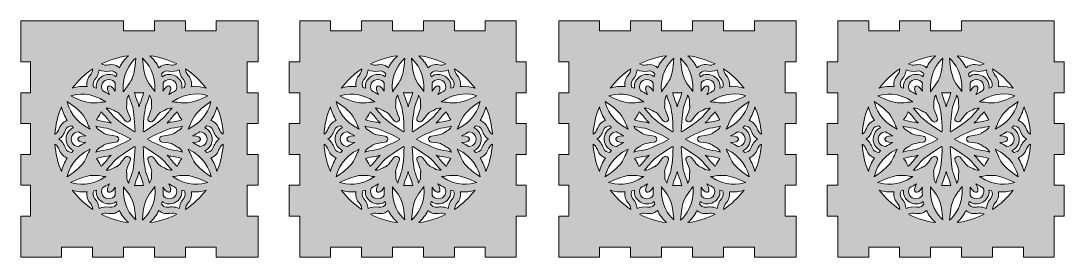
# Model space of a CAD drawing. Header units: inches. Extents: x 24 to 896, y 241 to 439.
import ezdxf

# ---------------------------------------------------------------- set-up
doc = ezdxf.new("R2010")
doc.units = ezdxf.units.IN
doc.header["$MEASUREMENT"] = 0
doc.layers.add('_U+0421_U+043B_U+043E_U+0439 1', color=7, linetype='Continuous')

# ---------------------------------------------------------------- blocks, each defined once
blk = doc.blocks.new('block 2')
at = {"layer": '_U+0421_U+043B_U+043E_U+0439 1', "true_color": 0x1a1523}
h = blk.add_hatch(color=250, dxfattribs=at)
h.dxf.hatch_style = 2
h.paths.add_polyline_path([(222.5, 404.65), (222.5, 439), (213.28, 439), (187.43, 439), (187.43, 430.51), (161.57, 430.51), (161.57, 439), (135.71, 439), (135.71, 430.51), (109.85, 430.51), (109.85, 439), (24.08, 439), (24.08, 404.65), (32.27, 404.65), (32.27, 378.79), (24.08, 378.79), (24.08, 352.93), (32.27, 352.93), (32.27, 327.07), (24.08, 327.07), (24.08, 301.21), (32.27, 301.21), (32.27, 275.35), (24.08, 275.35), (24.08, 240.98), (32.27, 240.98), (58.13, 240.98), (58.13, 249.49), (83.99, 249.49), (83.99, 240.98), (109.85, 240.98), (109.85, 249.49), (135.71, 249.49), (135.71, 240.98), (161.57, 240.98), (161.57, 249.49), (187.43, 249.49), (187.43, 240.98), (213.28, 240.98), (222.5, 240.98), (222.5, 275.35), (213.28, 275.35), (213.28, 301.21), (222.5, 301.21), (222.5, 327.07), (213.28, 327.07), (213.28, 352.93), (222.5, 352.93), (222.5, 378.79), (213.28, 378.79), (213.28, 404.65)])
edge = h.paths.add_edge_path()
edge.add_spline(control_points=[(187.96, 366.99), (190.99, 359.72), (192.82, 351.78), (193.29, 343.98), (191.54, 345.17), (190.33, 346.75), (189.68, 348.68), (188.27, 352.87), (185.3, 354.71), (182.99, 355.53), (185.31, 358.99), (186.98, 362.84), (187.96, 366.99)], knot_values=[0, 0, 0, 0, 1, 1, 1, 2, 2, 2, 3, 3, 3, 4, 4, 4, 4], degree=3, periodic=1)
edge = h.paths.add_edge_path()
edge.add_spline(control_points=[(174.11, 340.1), (173.87, 341.28), (172.9, 342.4), (167.62, 342.66), (169.76, 343.67), (171.78, 344.82), (173.61, 346.09), (175.79, 346.04), (177.82, 344.84), (178.91, 342.95), (180.04, 340.99), (180.03, 338.67), (178.87, 336.74), (177.75, 334.85), (175.78, 333.7), (173.61, 333.66), (171.78, 334.92), (169.77, 336.08), (167.62, 337.09), (172.9, 337.34), (173.87, 338.47), (174.11, 339.65), (174.11, 339.65), (174.16, 339.87), (174.16, 339.87), (174.16, 339.87), (174.11, 340.1), (174.11, 340.1)], knot_values=[0, 0, 0, 0, 1, 1, 1, 2, 2, 2, 3, 3, 3, 4, 4, 4, 5, 5, 5, 6, 6, 6, 7, 7, 7, 8, 8, 8, 9, 9, 9, 9], degree=3, periodic=1)
edge = h.paths.add_edge_path()
edge.add_spline(control_points=[(183.95, 339.82), (183.95, 343.04), (182.33, 347.46), (177.78, 349.43), (178.31, 349.93), (178.83, 350.44), (179.32, 350.95), (180.89, 350.87), (183.62, 350.23), (184.71, 347.01), (185.68, 344.11), (187.47, 341.71), (190.01, 339.87), (187.47, 338.04), (185.68, 335.64), (184.71, 332.74), (183.62, 329.51), (180.89, 328.88), (179.32, 328.79), (178.83, 329.31), (178.31, 329.82), (177.78, 330.32), (181.65, 331.97), (183.95, 335.51), (183.95, 339.82)], knot_values=[0, 0, 0, 0, 1, 1, 1, 2, 2, 2, 3, 3, 3, 4, 4, 4, 5, 5, 5, 6, 6, 6, 7, 7, 7, 8, 8, 8, 8], degree=3, periodic=1)
edge = h.paths.add_edge_path()
edge.add_spline(control_points=[(163.9, 348.33), (164.52, 349.49), (165.07, 350.76), (165.7, 352.2), (165.7, 352.2), (166.15, 353.23), (166.15, 353.23), (168.53, 358.73), (170.42, 363.09), (182.98, 371.29), (181.67, 365.45), (177.45, 355.03), (163.9, 348.33)], knot_values=[0, 0, 0, 0, 1, 1, 1, 2, 2, 2, 3, 3, 3, 4, 4, 4, 4], degree=3, periodic=1)
edge = h.paths.add_edge_path()
edge.add_spline(control_points=[(178.94, 382.62), (175.62, 383.61), (172.22, 384.12), (168.81, 384.12), (168.06, 384.12), (167.28, 384.09), (166.52, 384.04), (166.97, 386.45), (166.86, 389.95), (163.94, 393.27), (162.59, 394.8), (161.83, 396.64), (161.67, 398.74), (168.19, 394.45), (174.15, 388.88), (178.94, 382.62)], knot_values=[0, 0, 0, 0, 1, 1, 1, 2, 2, 2, 3, 3, 3, 4, 4, 4, 5, 5, 5, 5], degree=3, periodic=1)
edge = h.paths.add_edge_path()
edge.add_spline(control_points=[(180.26, 376.21), (172.57, 372.36), (165.99, 370.17), (162.05, 370.17), (161.93, 370.17), (161.81, 370.18), (161.69, 370.18), (159.08, 370.29), (156.92, 370.53), (155.02, 370.74), (155.02, 370.74), (154.97, 370.75), (154.97, 370.75), (153.37, 370.93), (151.96, 371.08), (150.61, 371.12), (163.37, 379.79), (174.54, 378.1), (180.26, 376.21)], knot_values=[0, 0, 0, 0, 1, 1, 1, 2, 2, 2, 3, 3, 3, 4, 4, 4, 5, 5, 5, 6, 6, 6, 6], degree=3, periodic=1)
edge = h.paths.add_edge_path()
edge.add_spline(control_points=[(158.64, 297.15), (159.33, 296.94), (160.04, 296.75), (160.74, 296.58), (161.45, 295.19), (162.27, 292.53), (160, 289.95), (157.98, 287.65), (156.79, 284.9), (156.48, 281.78), (154.53, 282.65), (152.52, 283.1), (150.48, 283.1), (149.54, 283.1), (148.58, 283), (147.64, 282.81), (144.3, 282.14), (142.4, 284.18), (141.54, 285.5), (141.74, 286.18), (141.92, 286.88), (142.08, 287.59), (145.45, 285.07), (149.66, 284.85), (153.4, 287.01), (156.19, 288.62), (159.21, 292.23), (158.64, 297.15)], knot_values=[0, 0, 0, 0, 1, 1, 1, 2, 2, 2, 3, 3, 3, 4, 4, 4, 5, 5, 5, 6, 6, 6, 7, 7, 7, 8, 8, 8, 9, 9, 9, 9], degree=3, periodic=1)
edge = h.paths.add_edge_path()
edge.add_spline(control_points=[(153.59, 292.93), (152.48, 291), (150.48, 289.86), (148.25, 289.86), (148.23, 289.86), (148.2, 289.86), (148.18, 289.86), (145.99, 289.89), (144.01, 291.02), (142.89, 292.88), (143.07, 295.1), (143.06, 297.42), (142.87, 299.78), (145.73, 295.34), (147.18, 295.06), (148.33, 295.44), (148.33, 295.44), (148.52, 295.51), (148.52, 295.51), (148.52, 295.51), (148.72, 295.67), (148.72, 295.67), (149.62, 296.46), (150.11, 297.86), (147.69, 302.57), (149.64, 301.21), (151.65, 300.05), (153.66, 299.1), (154.71, 297.18), (154.68, 294.83), (153.59, 292.93)], knot_values=[0, 0, 0, 0, 1, 1, 1, 2, 2, 2, 3, 3, 3, 4, 4, 4, 5, 5, 5, 6, 6, 6, 7, 7, 7, 8, 8, 8, 9, 9, 9, 10, 10, 10, 10], degree=3, periodic=1)
edge = h.paths.add_edge_path()
edge.add_spline(control_points=[(145.05, 315.26), (143.78, 316.07), (142.91, 316.43), (142.21, 316.73), (140.58, 317.42), (139.76, 317.76), (134.89, 324.39), (134.07, 325.5), (132.67, 325.79), (131.47, 325.1), (130.27, 324.41), (129.82, 323.04), (130.37, 321.78), (133.67, 314.25), (133.52, 313.1), (133.38, 311.99), (133.38, 311.99), (133.35, 311.68), (133.35, 311.68), (133.19, 310.27), (133.19, 309.2), (133.18, 308.34), (133.17, 306.5), (133.17, 305.46), (131.65, 303), (131.17, 305.36), (130.05, 308.27), (128.66, 311.79), (127.63, 314.38), (126.74, 322.45), (126.27, 333.38), (126.27, 333.38), (126.89, 333.74), (126.89, 333.74), (136.12, 327.87), (142.66, 323.06), (144.39, 320.88), (146.76, 317.89), (148.73, 315.46), (150.53, 313.87), (148.6, 313.81), (146.96, 314.05), (145.05, 315.26)], knot_values=[0, 0, 0, 0, 1, 1, 1, 2, 2, 2, 3, 3, 3, 4, 4, 4, 5, 5, 5, 6, 6, 6, 7, 7, 7, 8, 8, 8, 9, 9, 9, 10, 10, 10, 11, 11, 11, 12, 12, 12, 13, 13, 13, 14, 14, 14, 14], degree=3, periodic=1)
edge = h.paths.add_edge_path()
edge.add_spline(control_points=[(131.47, 354.65), (132.66, 353.96), (134.07, 354.25), (134.89, 355.36), (139.77, 362), (140.64, 362.36), (142.23, 363.03), (142.92, 363.32), (143.79, 363.69), (145.05, 364.49), (146.97, 365.7), (148.59, 365.93), (150.53, 365.87), (148.73, 364.28), (146.76, 361.85), (144.39, 358.87), (142.66, 356.69), (136.12, 351.88), (126.89, 346), (126.89, 346), (126.27, 346.36), (126.27, 346.36), (126.74, 357.29), (127.63, 365.36), (128.66, 367.95), (130.05, 371.48), (131.17, 374.39), (131.65, 376.74), (133.17, 374.28), (133.17, 373.24), (133.18, 371.4), (133.19, 370.54), (133.19, 369.47), (133.35, 368.06), (133.35, 368.06), (133.39, 367.72), (133.39, 367.72), (133.52, 366.75), (133.69, 365.54), (130.37, 357.97), (129.82, 356.7), (130.27, 355.34), (131.47, 354.65)], knot_values=[0, 0, 0, 0, 1, 1, 1, 2, 2, 2, 3, 3, 3, 4, 4, 4, 5, 5, 5, 6, 6, 6, 7, 7, 7, 8, 8, 8, 9, 9, 9, 10, 10, 10, 11, 11, 11, 12, 12, 12, 13, 13, 13, 14, 14, 14, 14], degree=3, periodic=1)
edge = h.paths.add_edge_path()
edge.add_spline(control_points=[(153.49, 392.68), (151.87, 393.62), (149.95, 394.14), (148.08, 394.14), (145.9, 394.14), (143.83, 393.45), (142.08, 392.15), (141.92, 392.87), (141.73, 393.57), (141.53, 394.24), (142.4, 395.56), (144.31, 397.61), (147.64, 396.93), (150.64, 396.33), (153.61, 396.68), (156.47, 397.96), (156.79, 394.84), (157.98, 392.1), (160, 389.8), (162.25, 387.24), (161.43, 384.57), (160.72, 383.17), (160.03, 383), (159.33, 382.81), (158.64, 382.59), (159.14, 386.77), (157.23, 390.53), (153.49, 392.68)], knot_values=[0, 0, 0, 0, 1, 1, 1, 2, 2, 2, 3, 3, 3, 4, 4, 4, 5, 5, 5, 6, 6, 6, 7, 7, 7, 8, 8, 8, 9, 9, 9, 9], degree=3, periodic=1)
edge = h.paths.add_edge_path()
edge.add_spline(control_points=[(148.72, 384.08), (148.72, 384.08), (148.56, 384.21), (148.56, 384.21), (148.56, 384.21), (148.33, 384.3), (148.33, 384.3), (148.1, 384.38), (147.87, 384.42), (147.65, 384.42), (146.33, 384.42), (144.85, 383.04), (142.87, 379.96), (143.06, 382.32), (143.07, 384.64), (142.89, 386.87), (144.02, 388.73), (146.08, 389.89), (148.26, 389.89), (150.52, 389.89), (152.52, 388.71), (153.62, 386.75), (154.69, 384.83), (154.71, 382.55), (153.66, 380.65), (151.64, 379.69), (149.64, 378.53), (147.69, 377.18), (150.11, 381.88), (149.62, 383.28), (148.72, 384.08)], knot_values=[0, 0, 0, 0, 1, 1, 1, 2, 2, 2, 3, 3, 3, 4, 4, 4, 5, 5, 5, 6, 6, 6, 7, 7, 7, 8, 8, 8, 9, 9, 9, 10, 10, 10, 10], degree=3, periodic=1)
edge = h.paths.add_edge_path()
edge.add_spline(control_points=[(154.82, 362.63), (154.94, 362.39), (155.08, 362.07), (155.25, 361.68), (155.62, 360.8), (157.34, 357.82), (157.95, 356.99), (157.95, 356.99), (157.98, 356.95), (157.98, 356.95), (158.23, 356.62), (158.43, 356.34), (158.58, 356.11), (156.96, 355.28), (152.04, 354.55), (149.35, 354.15), (148.54, 354.03), (147.52, 353.77), (146.3, 353.36), (147.26, 354.22), (148, 354.97), (148.51, 355.61), (150.19, 357.73), (153.29, 361.64), (154.82, 362.63)], knot_values=[0, 0, 0, 0, 1, 1, 1, 2, 2, 2, 3, 3, 3, 4, 4, 4, 5, 5, 5, 6, 6, 6, 7, 7, 7, 8, 8, 8, 8], degree=3, periodic=1)
edge = h.paths.add_edge_path()
edge.add_spline(control_points=[(148.51, 324.14), (148, 324.77), (147.26, 325.52), (146.3, 326.38), (147.53, 325.98), (148.55, 325.71), (149.35, 325.6), (152.03, 325.2), (156.97, 324.47), (158.59, 323.64), (158.44, 323.42), (158.23, 323.13), (157.98, 322.79), (157.39, 322.02), (155.63, 318.96), (155.25, 318.06), (155.09, 317.68), (154.94, 317.37), (154.83, 317.12), (153.3, 318.08), (150.32, 321.86), (148.51, 324.14)], knot_values=[0, 0, 0, 0, 1, 1, 1, 2, 2, 2, 3, 3, 3, 4, 4, 4, 5, 5, 5, 6, 6, 6, 7, 7, 7, 7], degree=3, periodic=1)
edge = h.paths.add_edge_path()
edge.add_spline(control_points=[(150.12, 330.79), (146.18, 331.37), (134.95, 337.06), (130.22, 339.51), (130.22, 339.51), (130.22, 340.23), (130.22, 340.23), (134.95, 342.69), (146.18, 348.37), (150.12, 348.96), (153.87, 349.51), (156.94, 350), (159.22, 350.76), (157.85, 348.21), (156.95, 347.69), (155.35, 346.76), (154.61, 346.32), (153.69, 345.78), (152.55, 344.95), (152.55, 344.95), (152.28, 344.74), (152.28, 344.74), (152.28, 344.74), (152.28, 344.74), (152.28, 344.74), (151.51, 344.14), (150.54, 343.39), (142.32, 342.48), (140.95, 342.33), (140, 341.26), (140, 339.87), (140, 338.49), (140.95, 337.42), (142.32, 337.27), (150.51, 336.36), (151.19, 335.84), (152.54, 334.81), (153.15, 334.34), (153.91, 333.76), (155.31, 333.03), (157.32, 331.98), (158.33, 330.69), (159.25, 328.98), (156.97, 329.74), (153.88, 330.23), (150.12, 330.79)], knot_values=[0, 0, 0, 0, 1, 1, 1, 2, 2, 2, 3, 3, 3, 4, 4, 4, 5, 5, 5, 6, 6, 6, 7, 7, 7, 8, 8, 8, 9, 9, 9, 10, 10, 10, 11, 11, 11, 12, 12, 12, 13, 13, 13, 14, 14, 14, 15, 15, 15, 15], degree=3, periodic=1)
edge = h.paths.add_edge_path()
edge.add_spline(control_points=[(154.54, 402.85), (152.63, 401.94), (150.66, 401.68), (148.68, 402.08), (144.35, 402.95), (141.26, 401.3), (139.41, 399.71), (137.57, 403.45), (135.07, 406.82), (131.97, 409.74), (139.77, 408.73), (147.57, 406.35), (154.54, 402.85)], knot_values=[0, 0, 0, 0, 1, 1, 1, 2, 2, 2, 3, 3, 3, 4, 4, 4, 4], degree=3, periodic=1)
edge = h.paths.add_edge_path()
edge.add_spline(control_points=[(136.1, 379.73), (135.33, 380.98), (134.47, 382.05), (133.55, 383.18), (130.32, 387.16), (126.67, 391.67), (125.75, 407.58), (130.13, 403.54), (137.02, 394.73), (136.1, 379.73)], knot_values=[0, 0, 0, 0, 1, 1, 1, 2, 2, 2, 3, 3, 3, 3], degree=3, periodic=1)
edge = h.paths.add_edge_path()
edge.add_spline(control_points=[(125.56, 378.75), (125.56, 378.75), (125.56, 378.75), (125.56, 378.75), (125.56, 378.75), (125.68, 378.76), (125.68, 378.76), (126.09, 378.81), (126.43, 378.85), (126.69, 378.87), (126.61, 377.04), (124.78, 372.4), (123.78, 369.89), (123.48, 369.14), (123.2, 368.12), (122.94, 366.85), (122.67, 368.11), (122.39, 369.14), (122.09, 369.89), (121.1, 372.41), (119.26, 377.04), (119.17, 378.86), (119.45, 378.85), (119.79, 378.81), (120.2, 378.76), (121.14, 378.64), (124.45, 378.64), (125.56, 378.75)], knot_values=[0, 0, 0, 0, 1, 1, 1, 2, 2, 2, 3, 3, 3, 4, 4, 4, 5, 5, 5, 6, 6, 6, 7, 7, 7, 8, 8, 8, 9, 9, 9, 9], degree=3, periodic=1)
edge = h.paths.add_edge_path()
edge.add_spline(control_points=[(114.41, 325.1), (114.01, 325.33), (113.56, 325.46), (113.1, 325.46), (112.27, 325.46), (111.48, 325.06), (110.98, 324.39), (106.13, 317.78), (105.2, 317.39), (104.02, 316.89), (104.02, 316.89), (103.73, 316.76), (103.73, 316.76), (102.43, 316.19), (101.5, 315.66), (100.76, 315.23), (99.15, 314.32), (98.25, 313.8), (95.36, 313.89), (97.16, 315.48), (99.12, 317.9), (101.48, 320.88), (103.21, 323.06), (109.75, 327.87), (118.98, 333.74), (118.98, 333.74), (119.61, 333.38), (119.61, 333.38), (119.13, 322.45), (118.24, 314.38), (117.21, 311.79), (115.82, 308.27), (114.7, 305.36), (114.22, 303), (112.7, 305.47), (112.7, 306.51), (112.69, 308.35), (112.68, 309.21), (112.68, 310.28), (112.52, 311.69), (112.52, 311.69), (112.48, 312.03), (112.48, 312.03), (112.35, 313), (112.18, 314.21), (115.5, 321.78), (116.04, 323.01), (115.57, 324.43), (114.41, 325.1)], knot_values=[0, 0, 0, 0, 1, 1, 1, 2, 2, 2, 3, 3, 3, 4, 4, 4, 5, 5, 5, 6, 6, 6, 7, 7, 7, 8, 8, 8, 9, 9, 9, 10, 10, 10, 11, 11, 11, 12, 12, 12, 13, 13, 13, 14, 14, 14, 15, 15, 15, 16, 16, 16, 16], degree=3, periodic=1)
edge = h.paths.add_edge_path()
edge.add_spline(control_points=[(92.39, 287.06), (95.17, 285.45), (99.81, 284.64), (103.79, 287.59), (103.96, 286.88), (104.14, 286.18), (104.34, 285.5), (103.48, 284.18), (101.58, 282.12), (98.23, 282.81), (95.22, 283.41), (92.25, 283.07), (89.4, 281.78), (89.08, 284.9), (87.89, 287.65), (85.87, 289.95), (85.87, 289.95), (85.84, 289.98), (85.84, 289.98), (83.63, 292.52), (84.44, 295.18), (85.15, 296.58), (85.84, 296.75), (86.54, 296.94), (87.23, 297.15), (86.73, 292.98), (88.65, 289.21), (92.39, 287.06)], knot_values=[0, 0, 0, 0, 1, 1, 1, 2, 2, 2, 3, 3, 3, 4, 4, 4, 5, 5, 5, 6, 6, 6, 7, 7, 7, 8, 8, 8, 9, 9, 9, 9], degree=3, periodic=1)
edge = h.paths.add_edge_path()
edge.add_spline(control_points=[(97.15, 295.67), (97.15, 295.67), (97.31, 295.53), (97.31, 295.53), (97.31, 295.53), (97.54, 295.44), (97.54, 295.44), (98.69, 295.06), (100.14, 295.33), (103, 299.78), (102.81, 297.42), (102.8, 295.1), (102.98, 292.88), (101.85, 291.02), (99.8, 289.86), (97.61, 289.86), (95.35, 289.86), (93.35, 291.03), (92.25, 293), (91.18, 294.92), (91.17, 297.19), (92.21, 299.1), (94.23, 300.05), (96.24, 301.22), (98.18, 302.57), (95.76, 297.86), (96.25, 296.46), (97.15, 295.67)], knot_values=[0, 0, 0, 0, 1, 1, 1, 2, 2, 2, 3, 3, 3, 4, 4, 4, 5, 5, 5, 6, 6, 6, 7, 7, 7, 8, 8, 8, 9, 9, 9, 9], degree=3, periodic=1)
edge = h.paths.add_edge_path()
edge.add_spline(control_points=[(103.55, 342.48), (95.38, 343.39), (94.59, 343.98), (93.18, 345.04), (92.59, 345.49), (91.85, 346.05), (90.56, 346.72), (88.56, 347.77), (87.54, 349.06), (86.62, 350.77), (88.9, 350.01), (91.99, 349.52), (95.76, 348.96), (99.7, 348.37), (110.93, 342.69), (115.65, 340.23), (115.65, 340.23), (115.65, 339.51), (115.65, 339.51), (110.93, 337.06), (99.7, 331.37), (95.76, 330.79), (91.99, 330.23), (88.9, 329.74), (86.62, 328.98), (87.54, 330.69), (88.56, 331.98), (90.56, 333.03), (91.85, 333.7), (92.58, 334.26), (93.18, 334.71), (94.59, 335.77), (95.36, 336.36), (103.55, 337.27), (104.92, 337.42), (105.87, 338.49), (105.88, 339.87), (105.88, 341.26), (104.92, 342.33), (103.55, 342.48)], knot_values=[0, 0, 0, 0, 1, 1, 1, 2, 2, 2, 3, 3, 3, 4, 4, 4, 5, 5, 5, 6, 6, 6, 7, 7, 7, 8, 8, 8, 9, 9, 9, 10, 10, 10, 11, 11, 11, 12, 12, 12, 13, 13, 13, 13], degree=3, periodic=1)
edge = h.paths.add_edge_path()
edge.add_spline(control_points=[(87.28, 356.11), (87.43, 356.33), (87.64, 356.61), (87.89, 356.95), (88.48, 357.73), (90.21, 360.73), (90.61, 361.66), (90.61, 361.66), (90.62, 361.68), (90.62, 361.68), (90.79, 362.07), (90.93, 362.38), (91.05, 362.62), (92.58, 361.63), (95.68, 357.74), (97.37, 355.61), (97.87, 354.97), (98.61, 354.22), (99.58, 353.36), (98.34, 353.77), (97.32, 354.03), (96.52, 354.15), (93.84, 354.55), (88.9, 355.28), (87.28, 356.11)], knot_values=[0, 0, 0, 0, 1, 1, 1, 2, 2, 2, 3, 3, 3, 4, 4, 4, 5, 5, 5, 6, 6, 6, 7, 7, 7, 8, 8, 8, 8], degree=3, periodic=1)
edge = h.paths.add_edge_path()
edge.add_spline(control_points=[(96.51, 325.59), (96.51, 325.59), (96.53, 325.6), (96.53, 325.6), (97.33, 325.71), (98.35, 325.98), (99.57, 326.38), (98.61, 325.52), (97.87, 324.77), (97.36, 324.13), (95.68, 322.01), (92.58, 318.1), (91.05, 317.11), (90.93, 317.36), (90.79, 317.68), (90.62, 318.07), (90.24, 318.97), (88.48, 322.02), (87.89, 322.79), (87.64, 323.13), (87.44, 323.41), (87.29, 323.63), (88.91, 324.47), (93.83, 325.2), (96.51, 325.59)], knot_values=[0, 0, 0, 0, 1, 1, 1, 2, 2, 2, 3, 3, 3, 4, 4, 4, 5, 5, 5, 6, 6, 6, 7, 7, 7, 8, 8, 8, 8], degree=3, periodic=1)
edge = h.paths.add_edge_path()
edge.add_spline(control_points=[(118.98, 346), (109.75, 351.88), (103.21, 356.68), (101.48, 358.87), (99.12, 361.84), (97.16, 364.26), (95.37, 365.85), (98.26, 365.93), (99.17, 365.42), (100.76, 364.51), (101.51, 364.08), (102.44, 363.55), (103.73, 362.99), (104.34, 362.72), (104.91, 362.47), (105.5, 362.07), (107.58, 359.79), (108.88, 358.11), (109.82, 356.88), (111.39, 354.85), (112.43, 353.5), (114.41, 354.64), (115.57, 355.31), (116.04, 356.74), (115.5, 357.97), (112.2, 365.51), (112.31, 366.39), (112.53, 368.14), (112.62, 368.89), (112.74, 369.82), (112.68, 371.33), (112.58, 373.59), (113.19, 375.12), (114.22, 376.77), (114.7, 374.41), (115.81, 371.49), (117.21, 367.95), (118.24, 365.36), (119.13, 357.29), (119.61, 346.36), (119.61, 346.36), (118.98, 346), (118.98, 346)], knot_values=[0, 0, 0, 0, 1, 1, 1, 2, 2, 2, 3, 3, 3, 4, 4, 4, 5, 5, 5, 6, 6, 6, 7, 7, 7, 8, 8, 8, 9, 9, 9, 10, 10, 10, 11, 11, 11, 12, 12, 12, 13, 13, 13, 14, 14, 14, 14], degree=3, periodic=1)
edge = h.paths.add_edge_path()
edge.add_spline(control_points=[(87.23, 382.59), (86.53, 382.81), (85.83, 383), (85.14, 383.17), (84.42, 384.56), (83.6, 387.22), (85.87, 389.8), (87.89, 392.1), (89.08, 394.84), (89.4, 397.96), (92.26, 396.68), (95.23, 396.33), (98.23, 396.93), (98.23, 396.93), (98.23, 396.93), (98.23, 396.93), (101.58, 397.6), (103.48, 395.56), (104.34, 394.24), (104.14, 393.57), (103.95, 392.86), (103.79, 392.15), (99.81, 395.1), (95.17, 394.29), (92.38, 392.68), (88.65, 390.53), (86.73, 386.77), (87.23, 382.59)], knot_values=[0, 0, 0, 0, 1, 1, 1, 2, 2, 2, 3, 3, 3, 4, 4, 4, 5, 5, 5, 6, 6, 6, 7, 7, 7, 8, 8, 8, 9, 9, 9, 9], degree=3, periodic=1)
edge = h.paths.add_edge_path()
edge.add_spline(control_points=[(92.25, 386.75), (93.35, 388.71), (95.35, 389.89), (97.61, 389.89), (99.8, 389.89), (101.85, 388.73), (102.98, 386.87), (102.8, 384.64), (102.81, 382.33), (103, 379.96), (100.14, 384.41), (98.69, 384.69), (97.54, 384.3), (97.54, 384.3), (97.35, 384.24), (97.35, 384.24), (97.35, 384.24), (97.15, 384.08), (97.15, 384.08), (96.25, 383.28), (95.76, 381.89), (98.18, 377.18), (96.23, 378.53), (94.23, 379.7), (92.21, 380.65), (91.17, 382.55), (91.18, 384.83), (92.25, 386.75)], knot_values=[0, 0, 0, 0, 1, 1, 1, 2, 2, 2, 3, 3, 3, 4, 4, 4, 5, 5, 5, 6, 6, 6, 7, 7, 7, 8, 8, 8, 9, 9, 9, 9], degree=3, periodic=1)
edge = h.paths.add_edge_path()
edge.add_spline(control_points=[(120.12, 407.68), (119.61, 398.79), (118.13, 391.84), (116.07, 388.59), (114.69, 386.43), (113.42, 384.69), (112.29, 383.16), (112.29, 383.16), (112.39, 383.08), (112.39, 383.08), (112.39, 383.08), (112.27, 383.13), (112.27, 383.13), (111.29, 381.8), (110.44, 380.63), (109.72, 379.46), (108.59, 394.84), (115.63, 403.68), (120.12, 407.68)], knot_values=[0, 0, 0, 0, 1, 1, 1, 2, 2, 2, 3, 3, 3, 4, 4, 4, 5, 5, 5, 6, 6, 6, 6], degree=3, periodic=1)
edge = h.paths.add_edge_path()
edge.add_spline(control_points=[(113.91, 409.74), (110.81, 406.82), (108.31, 403.45), (106.47, 399.71), (105.05, 400.93), (102.72, 402.32), (99.54, 402.32), (98.78, 402.32), (97.99, 402.24), (97.19, 402.08), (95.19, 401.68), (93.22, 401.94), (91.32, 402.85), (98.3, 406.35), (106.1, 408.73), (113.91, 409.74)], knot_values=[0, 0, 0, 0, 1, 1, 1, 2, 2, 2, 3, 3, 3, 4, 4, 4, 5, 5, 5, 5], degree=3, periodic=1)
edge = h.paths.add_edge_path()
edge.add_spline(control_points=[(84.19, 398.74), (84.03, 396.63), (83.27, 394.79), (81.93, 393.27), (79.01, 389.95), (78.9, 386.45), (79.36, 384.04), (75.19, 384.32), (71.01, 383.85), (66.94, 382.62), (71.72, 388.88), (77.68, 394.44), (84.19, 398.74)], knot_values=[0, 0, 0, 0, 1, 1, 1, 2, 2, 2, 3, 3, 3, 4, 4, 4, 4], degree=3, periodic=1)
edge = h.paths.add_edge_path()
edge.add_spline(control_points=[(95.14, 371.12), (93.82, 371.07), (92.44, 370.92), (90.86, 370.74), (88.95, 370.53), (86.8, 370.29), (84.18, 370.18), (84.06, 370.17), (83.93, 370.17), (83.79, 370.17), (79.9, 370.17), (73.36, 372.34), (65.71, 376.16), (71.43, 377.95), (82.55, 379.51), (95.14, 371.12)], knot_values=[0, 0, 0, 0, 1, 1, 1, 2, 2, 2, 3, 3, 3, 4, 4, 4, 5, 5, 5, 5], degree=3, periodic=1)
edge = h.paths.add_edge_path()
edge.add_spline(control_points=[(79.75, 353.18), (79.75, 353.18), (80.17, 352.2), (80.17, 352.2), (80.82, 350.72), (81.39, 349.42), (82.03, 348.22), (68.15, 354.94), (64.02, 365.46), (62.8, 371.35), (75.45, 363.11), (77.35, 358.72), (79.75, 353.18)], knot_values=[0, 0, 0, 0, 1, 1, 1, 2, 2, 2, 3, 3, 3, 4, 4, 4, 4], degree=3, periodic=1)
edge = h.paths.add_edge_path()
edge.add_spline(control_points=[(71.76, 339.65), (72, 338.47), (72.97, 337.34), (78.25, 337.09), (76.11, 336.08), (74.1, 334.92), (72.26, 333.65), (70.08, 333.7), (68.05, 334.9), (66.96, 336.8), (65.83, 338.75), (65.85, 341.08), (67, 343.02), (68.13, 344.9), (70.09, 346.05), (72.26, 346.09), (74.1, 344.82), (76.11, 343.67), (78.25, 342.66), (72.97, 342.4), (72, 341.28), (71.76, 340.09), (71.76, 340.09), (71.72, 339.87), (71.72, 339.87), (71.72, 339.87), (71.76, 339.65), (71.76, 339.65)], knot_values=[0, 0, 0, 0, 1, 1, 1, 2, 2, 2, 3, 3, 3, 4, 4, 4, 5, 5, 5, 6, 6, 6, 7, 7, 7, 8, 8, 8, 9, 9, 9, 9], degree=3, periodic=1)
edge = h.paths.add_edge_path()
edge.add_spline(control_points=[(68.1, 330.32), (67.56, 329.82), (67.04, 329.31), (66.55, 328.8), (64.98, 328.88), (62.25, 329.52), (61.17, 332.74), (60.19, 335.64), (58.41, 338.04), (55.86, 339.87), (58.41, 341.71), (60.19, 344.11), (61.17, 347.01), (62.25, 350.24), (64.98, 350.87), (66.55, 350.95), (67.04, 350.44), (67.56, 349.93), (68.09, 349.43), (64.22, 347.78), (61.92, 344.23), (61.92, 339.91), (61.92, 336.7), (63.54, 332.29), (68.1, 330.32)], knot_values=[0, 0, 0, 0, 1, 1, 1, 2, 2, 2, 3, 3, 3, 4, 4, 4, 5, 5, 5, 6, 6, 6, 7, 7, 7, 8, 8, 8, 8], degree=3, periodic=1)
edge = h.paths.add_edge_path()
edge.add_spline(control_points=[(62.88, 355.53), (60.58, 354.72), (57.6, 352.87), (56.19, 348.68), (55.54, 346.75), (54.33, 345.17), (52.59, 343.98), (53.05, 351.78), (54.89, 359.72), (57.91, 366.99), (58.89, 362.84), (60.56, 358.99), (62.88, 355.53)], knot_values=[0, 0, 0, 0, 1, 1, 1, 2, 2, 2, 3, 3, 3, 4, 4, 4, 4], degree=3, periodic=1)
edge = h.paths.add_edge_path()
edge.add_spline(control_points=[(57.91, 312.76), (54.89, 320.03), (53.05, 327.97), (52.59, 335.77), (54.33, 334.57), (55.54, 332.99), (56.19, 331.06), (57.6, 326.88), (60.58, 325.03), (62.88, 324.22), (60.56, 320.76), (58.89, 316.9), (57.91, 312.76)], knot_values=[0, 0, 0, 0, 1, 1, 1, 2, 2, 2, 3, 3, 3, 4, 4, 4, 4], degree=3, periodic=1)
edge = h.paths.add_edge_path()
edge.add_spline(control_points=[(82.03, 331.52), (81.38, 330.31), (80.79, 328.96), (80.17, 327.53), (79.4, 325.77), (78.52, 323.78), (77.31, 321.46), (75.53, 318.05), (70.25, 313.3), (62.8, 308.4), (64.03, 314.3), (68.15, 324.8), (82.03, 331.52)], knot_values=[0, 0, 0, 0, 1, 1, 1, 2, 2, 2, 3, 3, 3, 4, 4, 4, 4], degree=3, periodic=1)
edge = h.paths.add_edge_path()
edge.add_spline(control_points=[(90.82, 309.02), (90.82, 309.02), (90.83, 309.02), (90.83, 309.02), (92.27, 308.79), (93.64, 308.57), (95.13, 308.54), (82.42, 299.97), (71.31, 301.65), (65.61, 303.53), (79.95, 310.76), (85.73, 309.84), (90.82, 309.02)], knot_values=[0, 0, 0, 0, 1, 1, 1, 2, 2, 2, 3, 3, 3, 4, 4, 4, 4], degree=3, periodic=1)
edge = h.paths.add_edge_path()
edge.add_spline(control_points=[(66.94, 297.13), (71.02, 295.9), (75.2, 295.43), (79.36, 295.71), (78.9, 293.3), (79.01, 289.79), (81.93, 286.48), (83.28, 284.95), (84.04, 283.11), (84.21, 281), (77.68, 285.3), (71.72, 290.86), (66.94, 297.13)], knot_values=[0, 0, 0, 0, 1, 1, 1, 2, 2, 2, 3, 3, 3, 4, 4, 4, 4], degree=3, periodic=1)
edge = h.paths.add_edge_path()
edge.add_spline(control_points=[(91.32, 276.89), (93.22, 277.8), (95.2, 278.07), (97.2, 277.66), (101.53, 276.8), (104.61, 278.45), (106.47, 280.04), (108.3, 276.3), (110.81, 272.92), (113.91, 270), (106.01, 271.01), (98.41, 273.33), (91.32, 276.89)], knot_values=[0, 0, 0, 0, 1, 1, 1, 2, 2, 2, 3, 3, 3, 4, 4, 4, 4], degree=3, periodic=1)
edge = h.paths.add_edge_path()
edge.add_spline(control_points=[(109.77, 300.03), (110.54, 298.78), (111.39, 297.72), (112.3, 296.6), (115.53, 292.6), (119.2, 288.06), (120.12, 272.17), (115.74, 276.21), (108.85, 285.02), (109.77, 300.03)], knot_values=[0, 0, 0, 0, 1, 1, 1, 2, 2, 2, 3, 3, 3, 3], degree=3, periodic=1)
edge = h.paths.add_edge_path()
edge.add_spline(control_points=[(120.2, 300.99), (119.79, 300.93), (119.44, 300.9), (119.18, 300.88), (119.25, 302.67), (121.03, 307.16), (122.1, 309.86), (122.39, 310.62), (122.68, 311.63), (122.94, 312.9), (123.2, 311.63), (123.48, 310.6), (123.79, 309.84), (124.78, 307.32), (126.61, 302.69), (126.71, 300.88), (126.44, 300.9), (126.09, 300.93), (125.67, 300.98), (124.69, 301.11), (121.17, 301.11), (120.2, 300.99)], knot_values=[0, 0, 0, 0, 1, 1, 1, 2, 2, 2, 3, 3, 3, 4, 4, 4, 5, 5, 5, 6, 6, 6, 7, 7, 7, 7], degree=3, periodic=1)
edge = h.paths.add_edge_path()
edge.add_spline(control_points=[(125.74, 272.05), (126.55, 287.12), (129.4, 290.96), (133, 295.81), (133, 295.81), (133.64, 296.67), (133.64, 296.67), (133.64, 296.67), (133.66, 296.7), (133.66, 296.7), (134.57, 297.93), (135.43, 299.1), (136.16, 300.28), (137.28, 284.89), (130.24, 276.06), (125.74, 272.05)], knot_values=[0, 0, 0, 0, 1, 1, 1, 2, 2, 2, 3, 3, 3, 4, 4, 4, 5, 5, 5, 5], degree=3, periodic=1)
edge = h.paths.add_edge_path()
edge.add_spline(control_points=[(131.96, 270), (135.07, 272.93), (137.57, 276.3), (139.4, 280.04), (141.26, 278.45), (144.35, 276.79), (148.68, 277.66), (150.66, 278.07), (152.64, 277.81), (154.55, 276.89), (147.58, 273.4), (139.78, 271.02), (131.96, 270)], knot_values=[0, 0, 0, 0, 1, 1, 1, 2, 2, 2, 3, 3, 3, 4, 4, 4, 4], degree=3, periodic=1)
edge = h.paths.add_edge_path()
edge.add_spline(control_points=[(161.68, 281.01), (161.84, 283.12), (162.6, 284.96), (163.94, 286.48), (166.86, 289.79), (166.97, 293.3), (166.52, 295.71), (170.68, 295.42), (174.85, 295.9), (178.93, 297.12), (174.15, 290.87), (168.2, 285.31), (161.68, 281.01)], knot_values=[0, 0, 0, 0, 1, 1, 1, 2, 2, 2, 3, 3, 3, 4, 4, 4, 4], degree=3, periodic=1)
edge = h.paths.add_edge_path()
edge.add_spline(control_points=[(150.74, 308.54), (152.22, 308.57), (153.58, 308.79), (155.03, 309.02), (160.14, 309.83), (165.93, 310.76), (180.26, 303.53), (174.57, 301.65), (163.45, 299.97), (150.74, 308.54)], knot_values=[0, 0, 0, 0, 1, 1, 1, 2, 2, 2, 3, 3, 3, 3], degree=3, periodic=1)
edge = h.paths.add_edge_path()
edge.add_spline(control_points=[(168.56, 321.46), (167.37, 323.75), (166.5, 325.73), (165.74, 327.47), (165.74, 327.47), (165.71, 327.52), (165.71, 327.52), (165.09, 328.95), (164.49, 330.31), (163.84, 331.52), (177.72, 324.8), (181.85, 314.29), (183.07, 308.4), (175.62, 313.3), (170.34, 318.05), (168.56, 321.46)], knot_values=[0, 0, 0, 0, 1, 1, 1, 2, 2, 2, 3, 3, 3, 4, 4, 4, 5, 5, 5, 5], degree=3, periodic=1)
edge = h.paths.add_edge_path()
edge.add_spline(control_points=[(182.99, 324.22), (185.29, 325.03), (188.27, 326.88), (189.68, 331.06), (190.33, 332.99), (191.54, 334.57), (193.28, 335.77), (192.82, 327.97), (190.98, 320.03), (187.96, 312.75), (186.98, 316.9), (185.31, 320.76), (182.99, 324.22)], knot_values=[0, 0, 0, 0, 1, 1, 1, 2, 2, 2, 3, 3, 3, 4, 4, 4, 4], degree=3, periodic=1)
h = blk.add_hatch(color=250, dxfattribs=at)
h.dxf.hatch_style = 2
h.paths.add_polyline_path([(446.35, 378.79), (446.35, 404.65), (438.15, 404.65), (438.15, 430.51), (438.15, 439), (412.29, 439), (412.29, 430.51), (386.43, 430.51), (386.43, 439), (360.57, 439), (360.57, 430.51), (334.71, 430.51), (334.71, 439), (308.85, 439), (308.85, 430.51), (282.99, 430.51), (282.99, 439), (257.14, 439), (257.14, 430.51), (257.14, 404.65), (248.35, 404.65), (248.35, 378.79), (257.14, 378.79), (257.14, 352.93), (248.35, 352.93), (248.35, 327.07), (257.14, 327.07), (257.14, 301.21), (248.35, 301.21), (248.35, 275.35), (257.14, 275.35), (257.14, 249.49), (257.14, 240.98), (282.99, 240.98), (282.99, 249.49), (308.85, 249.49), (308.85, 240.98), (334.71, 240.98), (334.71, 249.49), (360.57, 249.49), (360.57, 240.98), (386.43, 240.98), (386.43, 249.49), (412.29, 249.49), (412.29, 240.98), (438.15, 240.98), (438.15, 249.49), (438.15, 275.35), (446.35, 275.35), (446.35, 301.21), (438.15, 301.21), (438.15, 327.07), (446.35, 327.07), (446.35, 352.93), (438.15, 352.93), (438.15, 378.79)])
edge = h.paths.add_edge_path()
edge.add_spline(control_points=[(412.82, 366.99), (415.85, 359.72), (417.69, 351.78), (418.15, 343.98), (416.41, 345.17), (415.2, 346.75), (414.54, 348.68), (413.13, 352.87), (410.16, 354.71), (407.85, 355.53), (410.17, 358.99), (411.84, 362.84), (412.82, 366.99)], knot_values=[0, 0, 0, 0, 1, 1, 1, 2, 2, 2, 3, 3, 3, 4, 4, 4, 4], degree=3, periodic=1)
edge = h.paths.add_edge_path()
edge.add_spline(control_points=[(398.97, 340.1), (398.73, 341.28), (397.77, 342.4), (392.48, 342.66), (394.63, 343.67), (396.64, 344.82), (398.47, 346.09), (400.65, 346.04), (402.68, 344.84), (403.78, 342.95), (404.91, 340.99), (404.89, 338.67), (403.74, 336.74), (402.61, 334.85), (400.65, 333.7), (398.47, 333.66), (396.64, 334.92), (394.63, 336.08), (392.48, 337.09), (397.77, 337.34), (398.73, 338.47), (398.97, 339.65), (398.97, 339.65), (399.02, 339.87), (399.02, 339.87), (399.02, 339.87), (398.97, 340.1), (398.97, 340.1)], knot_values=[0, 0, 0, 0, 1, 1, 1, 2, 2, 2, 3, 3, 3, 4, 4, 4, 5, 5, 5, 6, 6, 6, 7, 7, 7, 8, 8, 8, 9, 9, 9, 9], degree=3, periodic=1)
edge = h.paths.add_edge_path()
edge.add_spline(control_points=[(408.82, 339.82), (408.82, 343.04), (407.2, 347.46), (402.65, 349.43), (403.18, 349.93), (403.7, 350.44), (404.18, 350.95), (405.76, 350.87), (408.48, 350.23), (409.57, 347.01), (410.55, 344.11), (412.33, 341.71), (414.88, 339.87), (412.33, 338.04), (410.55, 335.64), (409.57, 332.74), (408.48, 329.51), (405.76, 328.88), (404.19, 328.79), (403.7, 329.31), (403.18, 329.82), (402.64, 330.32), (406.51, 331.97), (408.81, 335.51), (408.82, 339.82)], knot_values=[0, 0, 0, 0, 1, 1, 1, 2, 2, 2, 3, 3, 3, 4, 4, 4, 5, 5, 5, 6, 6, 6, 7, 7, 7, 8, 8, 8, 8], degree=3, periodic=1)
edge = h.paths.add_edge_path()
edge.add_spline(control_points=[(388.76, 348.33), (389.38, 349.49), (389.93, 350.76), (390.57, 352.2), (390.57, 352.2), (391.01, 353.23), (391.01, 353.23), (393.39, 358.73), (395.28, 363.09), (407.84, 371.29), (406.53, 365.45), (402.32, 355.03), (388.76, 348.33)], knot_values=[0, 0, 0, 0, 1, 1, 1, 2, 2, 2, 3, 3, 3, 4, 4, 4, 4], degree=3, periodic=1)
edge = h.paths.add_edge_path()
edge.add_spline(control_points=[(403.8, 382.62), (400.48, 383.61), (397.08, 384.12), (393.68, 384.12), (392.92, 384.12), (392.15, 384.09), (391.38, 384.04), (391.83, 386.45), (391.73, 389.95), (388.8, 393.27), (387.46, 394.8), (386.69, 396.64), (386.53, 398.74), (393.05, 394.45), (399.01, 388.88), (403.8, 382.62)], knot_values=[0, 0, 0, 0, 1, 1, 1, 2, 2, 2, 3, 3, 3, 4, 4, 4, 5, 5, 5, 5], degree=3, periodic=1)
edge = h.paths.add_edge_path()
edge.add_spline(control_points=[(405.12, 376.21), (397.43, 372.36), (390.85, 370.17), (386.91, 370.17), (386.79, 370.17), (386.67, 370.18), (386.55, 370.18), (383.95, 370.29), (381.79, 370.53), (379.89, 370.74), (379.89, 370.74), (379.84, 370.75), (379.84, 370.75), (378.23, 370.93), (376.82, 371.08), (375.48, 371.12), (388.24, 379.79), (399.4, 378.1), (405.12, 376.21)], knot_values=[0, 0, 0, 0, 1, 1, 1, 2, 2, 2, 3, 3, 3, 4, 4, 4, 5, 5, 5, 6, 6, 6, 6], degree=3, periodic=1)
edge = h.paths.add_edge_path()
edge.add_spline(control_points=[(383.5, 297.15), (384.2, 296.94), (384.9, 296.75), (385.6, 296.58), (386.32, 295.19), (387.14, 292.53), (384.86, 289.95), (382.84, 287.65), (381.66, 284.9), (381.34, 281.78), (379.4, 282.65), (377.38, 283.1), (375.34, 283.1), (374.4, 283.1), (373.45, 283), (372.51, 282.81), (369.17, 282.14), (367.26, 284.18), (366.4, 285.5), (366.6, 286.18), (366.78, 286.88), (366.95, 287.59), (370.31, 285.07), (374.53, 284.85), (378.26, 287.01), (381.05, 288.62), (384.07, 292.23), (383.5, 297.15)], knot_values=[0, 0, 0, 0, 1, 1, 1, 2, 2, 2, 3, 3, 3, 4, 4, 4, 5, 5, 5, 6, 6, 6, 7, 7, 7, 8, 8, 8, 9, 9, 9, 9], degree=3, periodic=1)
edge = h.paths.add_edge_path()
edge.add_spline(control_points=[(378.45, 292.93), (377.34, 291), (375.35, 289.86), (373.11, 289.86), (373.09, 289.86), (373.07, 289.86), (373.05, 289.86), (370.86, 289.89), (368.88, 291.02), (367.75, 292.88), (367.93, 295.1), (367.93, 297.42), (367.73, 299.78), (370.59, 295.34), (372.04, 295.06), (373.19, 295.44), (373.19, 295.44), (373.39, 295.51), (373.39, 295.51), (373.39, 295.51), (373.58, 295.67), (373.58, 295.67), (374.48, 296.46), (374.98, 297.86), (372.55, 302.57), (374.5, 301.21), (376.51, 300.05), (378.52, 299.1), (379.57, 297.18), (379.55, 294.83), (378.45, 292.93)], knot_values=[0, 0, 0, 0, 1, 1, 1, 2, 2, 2, 3, 3, 3, 4, 4, 4, 5, 5, 5, 6, 6, 6, 7, 7, 7, 8, 8, 8, 9, 9, 9, 10, 10, 10, 10], degree=3, periodic=1)
edge = h.paths.add_edge_path()
edge.add_spline(control_points=[(369.92, 315.26), (368.64, 316.07), (367.77, 316.43), (367.07, 316.73), (365.44, 317.42), (364.63, 317.76), (359.75, 324.39), (358.94, 325.5), (357.53, 325.79), (356.33, 325.1), (355.13, 324.41), (354.68, 323.04), (355.23, 321.78), (358.54, 314.25), (358.39, 313.1), (358.25, 311.99), (358.25, 311.99), (358.21, 311.68), (358.21, 311.68), (358.06, 310.27), (358.05, 309.2), (358.05, 308.34), (358.04, 306.5), (358.03, 305.46), (356.51, 303), (356.03, 305.36), (354.92, 308.27), (353.52, 311.79), (352.5, 314.38), (351.61, 322.45), (351.13, 333.38), (351.13, 333.38), (351.76, 333.74), (351.76, 333.74), (360.98, 327.87), (367.52, 323.06), (369.26, 320.88), (371.62, 317.89), (373.59, 315.46), (375.4, 313.87), (373.47, 313.81), (371.82, 314.05), (369.92, 315.26)], knot_values=[0, 0, 0, 0, 1, 1, 1, 2, 2, 2, 3, 3, 3, 4, 4, 4, 5, 5, 5, 6, 6, 6, 7, 7, 7, 8, 8, 8, 9, 9, 9, 10, 10, 10, 11, 11, 11, 12, 12, 12, 13, 13, 13, 14, 14, 14, 14], degree=3, periodic=1)
edge = h.paths.add_edge_path()
edge.add_spline(control_points=[(356.33, 354.65), (357.52, 353.96), (358.93, 354.25), (359.75, 355.36), (364.64, 362), (365.51, 362.36), (367.09, 363.03), (367.79, 363.32), (368.65, 363.69), (369.92, 364.49), (371.83, 365.7), (373.46, 365.93), (375.4, 365.87), (373.59, 364.28), (371.62, 361.85), (369.26, 358.87), (367.52, 356.69), (360.98, 351.88), (351.75, 346), (351.75, 346), (351.13, 346.36), (351.13, 346.36), (351.6, 357.29), (352.5, 365.36), (353.52, 367.95), (354.92, 371.48), (356.03, 374.39), (356.51, 376.74), (358.03, 374.28), (358.04, 373.24), (358.05, 371.4), (358.05, 370.54), (358.06, 369.47), (358.21, 368.06), (358.21, 368.06), (358.26, 367.72), (358.26, 367.72), (358.39, 366.75), (358.55, 365.54), (355.23, 357.97), (354.68, 356.7), (355.13, 355.34), (356.33, 354.65)], knot_values=[0, 0, 0, 0, 1, 1, 1, 2, 2, 2, 3, 3, 3, 4, 4, 4, 5, 5, 5, 6, 6, 6, 7, 7, 7, 8, 8, 8, 9, 9, 9, 10, 10, 10, 11, 11, 11, 12, 12, 12, 13, 13, 13, 14, 14, 14, 14], degree=3, periodic=1)
edge = h.paths.add_edge_path()
edge.add_spline(control_points=[(378.36, 392.68), (376.73, 393.62), (374.81, 394.14), (372.95, 394.14), (370.77, 394.14), (368.7, 393.45), (366.95, 392.15), (366.78, 392.87), (366.6, 393.57), (366.4, 394.24), (367.26, 395.56), (369.18, 397.61), (372.51, 396.93), (375.51, 396.33), (378.48, 396.68), (381.34, 397.96), (381.65, 394.84), (382.84, 392.1), (384.86, 389.8), (387.11, 387.24), (386.3, 384.57), (385.59, 383.17), (384.9, 383), (384.2, 382.81), (383.5, 382.59), (384, 386.77), (382.09, 390.53), (378.36, 392.68)], knot_values=[0, 0, 0, 0, 1, 1, 1, 2, 2, 2, 3, 3, 3, 4, 4, 4, 5, 5, 5, 6, 6, 6, 7, 7, 7, 8, 8, 8, 9, 9, 9, 9], degree=3, periodic=1)
edge = h.paths.add_edge_path()
edge.add_spline(control_points=[(373.58, 384.08), (373.58, 384.08), (373.43, 384.21), (373.43, 384.21), (373.43, 384.21), (373.19, 384.3), (373.19, 384.3), (372.96, 384.38), (372.73, 384.42), (372.51, 384.42), (371.19, 384.42), (369.71, 383.04), (367.73, 379.96), (367.93, 382.32), (367.93, 384.64), (367.75, 386.87), (368.89, 388.73), (370.94, 389.89), (373.13, 389.89), (375.38, 389.89), (377.39, 388.71), (378.48, 386.75), (379.56, 384.83), (379.57, 382.55), (378.52, 380.65), (376.51, 379.69), (374.5, 378.53), (372.55, 377.18), (374.98, 381.88), (374.48, 383.28), (373.58, 384.08)], knot_values=[0, 0, 0, 0, 1, 1, 1, 2, 2, 2, 3, 3, 3, 4, 4, 4, 5, 5, 5, 6, 6, 6, 7, 7, 7, 8, 8, 8, 9, 9, 9, 10, 10, 10, 10], degree=3, periodic=1)
edge = h.paths.add_edge_path()
edge.add_spline(control_points=[(379.68, 362.63), (379.8, 362.39), (379.95, 362.07), (380.11, 361.68), (380.49, 360.8), (382.21, 357.82), (382.82, 356.99), (382.82, 356.99), (382.84, 356.95), (382.84, 356.95), (383.09, 356.62), (383.3, 356.34), (383.45, 356.11), (381.82, 355.28), (376.9, 354.55), (374.21, 354.15), (373.41, 354.03), (372.38, 353.77), (371.16, 353.36), (372.12, 354.22), (372.86, 354.97), (373.37, 355.61), (375.06, 357.73), (378.15, 361.64), (379.68, 362.63)], knot_values=[0, 0, 0, 0, 1, 1, 1, 2, 2, 2, 3, 3, 3, 4, 4, 4, 5, 5, 5, 6, 6, 6, 7, 7, 7, 8, 8, 8, 8], degree=3, periodic=1)
edge = h.paths.add_edge_path()
edge.add_spline(control_points=[(373.37, 324.14), (372.87, 324.77), (372.13, 325.52), (371.16, 326.38), (372.39, 325.98), (373.41, 325.71), (374.21, 325.6), (376.89, 325.2), (381.83, 324.47), (383.45, 323.64), (383.3, 323.42), (383.1, 323.13), (382.84, 322.79), (382.26, 322.02), (380.49, 318.96), (380.11, 318.06), (379.95, 317.68), (379.81, 317.37), (379.69, 317.12), (378.17, 318.08), (375.18, 321.86), (373.37, 324.14)], knot_values=[0, 0, 0, 0, 1, 1, 1, 2, 2, 2, 3, 3, 3, 4, 4, 4, 5, 5, 5, 6, 6, 6, 7, 7, 7, 7], degree=3, periodic=1)
edge = h.paths.add_edge_path()
edge.add_spline(control_points=[(374.98, 330.79), (371.04, 331.37), (359.81, 337.06), (355.08, 339.51), (355.08, 339.51), (355.08, 340.23), (355.08, 340.23), (359.81, 342.69), (371.04, 348.37), (374.98, 348.96), (378.73, 349.51), (381.81, 350), (384.08, 350.76), (382.71, 348.21), (381.81, 347.69), (380.22, 346.76), (379.48, 346.32), (378.55, 345.78), (377.42, 344.95), (377.42, 344.95), (377.14, 344.74), (377.14, 344.74), (377.14, 344.74), (377.14, 344.74), (377.14, 344.74), (376.37, 344.14), (375.4, 343.39), (367.19, 342.48), (365.82, 342.33), (364.86, 341.26), (364.86, 339.87), (364.86, 338.49), (365.82, 337.42), (367.19, 337.27), (375.37, 336.36), (376.05, 335.84), (377.4, 334.81), (378.01, 334.34), (378.78, 333.76), (380.18, 333.03), (382.18, 331.98), (383.2, 330.69), (384.11, 328.98), (381.83, 329.74), (378.75, 330.23), (374.98, 330.79)], knot_values=[0, 0, 0, 0, 1, 1, 1, 2, 2, 2, 3, 3, 3, 4, 4, 4, 5, 5, 5, 6, 6, 6, 7, 7, 7, 8, 8, 8, 9, 9, 9, 10, 10, 10, 11, 11, 11, 12, 12, 12, 13, 13, 13, 14, 14, 14, 15, 15, 15, 15], degree=3, periodic=1)
edge = h.paths.add_edge_path()
edge.add_spline(control_points=[(379.41, 402.85), (377.5, 401.94), (375.53, 401.68), (373.54, 402.08), (369.21, 402.95), (366.13, 401.3), (364.27, 399.71), (362.43, 403.45), (359.93, 406.82), (356.83, 409.74), (364.64, 408.73), (372.43, 406.35), (379.41, 402.85)], knot_values=[0, 0, 0, 0, 1, 1, 1, 2, 2, 2, 3, 3, 3, 4, 4, 4, 4], degree=3, periodic=1)
edge = h.paths.add_edge_path()
edge.add_spline(control_points=[(360.97, 379.73), (360.2, 380.98), (359.33, 382.05), (358.41, 383.18), (355.19, 387.16), (351.53, 391.67), (350.61, 407.58), (355, 403.54), (361.89, 394.73), (360.97, 379.73)], knot_values=[0, 0, 0, 0, 1, 1, 1, 2, 2, 2, 3, 3, 3, 3], degree=3, periodic=1)
edge = h.paths.add_edge_path()
edge.add_spline(control_points=[(350.42, 378.75), (350.42, 378.75), (350.42, 378.75), (350.42, 378.75), (350.42, 378.75), (350.54, 378.76), (350.54, 378.76), (350.96, 378.81), (351.3, 378.85), (351.56, 378.87), (351.47, 377.04), (349.64, 372.4), (348.64, 369.89), (348.35, 369.14), (348.06, 368.12), (347.8, 366.85), (347.54, 368.11), (347.26, 369.14), (346.96, 369.89), (345.96, 372.41), (344.13, 377.04), (344.03, 378.86), (344.31, 378.85), (344.66, 378.81), (345.07, 378.76), (346.01, 378.64), (349.32, 378.64), (350.42, 378.75)], knot_values=[0, 0, 0, 0, 1, 1, 1, 2, 2, 2, 3, 3, 3, 4, 4, 4, 5, 5, 5, 6, 6, 6, 7, 7, 7, 8, 8, 8, 9, 9, 9, 9], degree=3, periodic=1)
edge = h.paths.add_edge_path()
edge.add_spline(control_points=[(339.27, 325.1), (338.88, 325.33), (338.42, 325.46), (337.96, 325.46), (337.13, 325.46), (336.34, 325.06), (335.85, 324.39), (330.99, 317.78), (330.06, 317.39), (328.88, 316.89), (328.88, 316.89), (328.59, 316.76), (328.59, 316.76), (327.29, 316.19), (326.37, 315.66), (325.62, 315.23), (324.02, 314.32), (323.12, 313.8), (320.23, 313.89), (322.02, 315.48), (323.99, 317.9), (326.35, 320.88), (328.08, 323.06), (334.62, 327.87), (343.85, 333.74), (343.85, 333.74), (344.47, 333.38), (344.47, 333.38), (344, 322.45), (343.1, 314.38), (342.08, 311.79), (340.68, 308.27), (339.57, 305.36), (339.09, 303), (337.57, 305.47), (337.56, 306.51), (337.55, 308.35), (337.55, 309.21), (337.54, 310.28), (337.39, 311.69), (337.39, 311.69), (337.35, 312.03), (337.35, 312.03), (337.21, 313), (337.05, 314.21), (340.37, 321.78), (340.9, 323.01), (340.43, 324.43), (339.27, 325.1)], knot_values=[0, 0, 0, 0, 1, 1, 1, 2, 2, 2, 3, 3, 3, 4, 4, 4, 5, 5, 5, 6, 6, 6, 7, 7, 7, 8, 8, 8, 9, 9, 9, 10, 10, 10, 11, 11, 11, 12, 12, 12, 13, 13, 13, 14, 14, 14, 15, 15, 15, 16, 16, 16, 16], degree=3, periodic=1)
edge = h.paths.add_edge_path()
edge.add_spline(control_points=[(317.25, 287.06), (320.04, 285.45), (324.67, 284.64), (328.66, 287.59), (328.82, 286.88), (329, 286.18), (329.2, 285.5), (328.35, 284.18), (326.44, 282.12), (323.09, 282.81), (320.09, 283.41), (317.12, 283.07), (314.26, 281.78), (313.94, 284.9), (312.76, 287.65), (310.74, 289.95), (310.74, 289.95), (310.71, 289.98), (310.71, 289.98), (308.5, 292.52), (309.31, 295.18), (310.01, 296.58), (310.7, 296.75), (311.4, 296.94), (312.1, 297.15), (311.6, 292.98), (313.51, 289.21), (317.25, 287.06)], knot_values=[0, 0, 0, 0, 1, 1, 1, 2, 2, 2, 3, 3, 3, 4, 4, 4, 5, 5, 5, 6, 6, 6, 7, 7, 7, 8, 8, 8, 9, 9, 9, 9], degree=3, periodic=1)
edge = h.paths.add_edge_path()
edge.add_spline(control_points=[(322.02, 295.67), (322.02, 295.67), (322.17, 295.53), (322.17, 295.53), (322.17, 295.53), (322.41, 295.44), (322.41, 295.44), (323.55, 295.06), (325.01, 295.33), (327.87, 299.78), (327.67, 297.42), (327.67, 295.1), (327.85, 292.88), (326.71, 291.02), (324.66, 289.86), (322.47, 289.86), (320.22, 289.86), (318.21, 291.03), (317.11, 293), (316.04, 294.92), (316.03, 297.19), (317.08, 299.1), (319.09, 300.05), (321.1, 301.22), (323.05, 302.57), (320.62, 297.86), (321.11, 296.46), (322.02, 295.67)], knot_values=[0, 0, 0, 0, 1, 1, 1, 2, 2, 2, 3, 3, 3, 4, 4, 4, 5, 5, 5, 6, 6, 6, 7, 7, 7, 8, 8, 8, 9, 9, 9, 9], degree=3, periodic=1)
edge = h.paths.add_edge_path()
edge.add_spline(control_points=[(328.41, 342.48), (320.24, 343.39), (319.46, 343.98), (318.04, 345.04), (317.45, 345.49), (316.71, 346.05), (315.42, 346.72), (313.42, 347.77), (312.4, 349.06), (311.49, 350.77), (313.76, 350.01), (316.85, 349.52), (320.62, 348.96), (324.56, 348.37), (335.79, 342.69), (340.52, 340.23), (340.52, 340.23), (340.52, 339.51), (340.52, 339.51), (335.79, 337.06), (324.56, 331.37), (320.62, 330.79), (316.85, 330.23), (313.77, 329.74), (311.49, 328.98), (312.4, 330.69), (313.42, 331.98), (315.42, 333.03), (316.71, 333.7), (317.45, 334.26), (318.05, 334.71), (319.45, 335.77), (320.22, 336.36), (328.41, 337.27), (329.78, 337.42), (330.74, 338.49), (330.74, 339.87), (330.74, 341.26), (329.78, 342.33), (328.41, 342.48)], knot_values=[0, 0, 0, 0, 1, 1, 1, 2, 2, 2, 3, 3, 3, 4, 4, 4, 5, 5, 5, 6, 6, 6, 7, 7, 7, 8, 8, 8, 9, 9, 9, 10, 10, 10, 11, 11, 11, 12, 12, 12, 13, 13, 13, 13], degree=3, periodic=1)
edge = h.paths.add_edge_path()
edge.add_spline(control_points=[(312.15, 356.11), (312.3, 356.33), (312.5, 356.61), (312.76, 356.95), (313.34, 357.73), (315.08, 360.73), (315.48, 361.66), (315.48, 361.66), (315.49, 361.68), (315.49, 361.68), (315.65, 362.07), (315.79, 362.38), (315.91, 362.62), (317.45, 361.63), (320.54, 357.74), (322.23, 355.61), (322.73, 354.97), (323.47, 354.22), (324.44, 353.36), (323.21, 353.77), (322.18, 354.03), (321.38, 354.15), (318.7, 354.55), (313.77, 355.28), (312.15, 356.11)], knot_values=[0, 0, 0, 0, 1, 1, 1, 2, 2, 2, 3, 3, 3, 4, 4, 4, 5, 5, 5, 6, 6, 6, 7, 7, 7, 8, 8, 8, 8], degree=3, periodic=1)
edge = h.paths.add_edge_path()
edge.add_spline(control_points=[(321.37, 325.59), (321.37, 325.59), (321.39, 325.6), (321.39, 325.6), (322.19, 325.71), (323.21, 325.98), (324.44, 326.38), (323.47, 325.52), (322.73, 324.77), (322.22, 324.13), (320.54, 322.01), (317.44, 318.1), (315.92, 317.11), (315.8, 317.36), (315.65, 317.68), (315.49, 318.07), (315.1, 318.97), (313.34, 322.02), (312.76, 322.79), (312.51, 323.13), (312.3, 323.41), (312.15, 323.63), (313.78, 324.47), (318.7, 325.2), (321.37, 325.59)], knot_values=[0, 0, 0, 0, 1, 1, 1, 2, 2, 2, 3, 3, 3, 4, 4, 4, 5, 5, 5, 6, 6, 6, 7, 7, 7, 8, 8, 8, 8], degree=3, periodic=1)
edge = h.paths.add_edge_path()
edge.add_spline(control_points=[(343.85, 346), (334.62, 351.88), (328.08, 356.68), (326.34, 358.87), (323.99, 361.84), (322.03, 364.26), (320.23, 365.85), (323.13, 365.93), (324.03, 365.42), (325.63, 364.51), (326.37, 364.08), (327.3, 363.55), (328.59, 362.99), (329.2, 362.72), (329.77, 362.47), (330.36, 362.07), (332.45, 359.79), (333.74, 358.11), (334.68, 356.88), (336.26, 354.85), (337.29, 353.5), (339.28, 354.64), (340.43, 355.31), (340.9, 356.74), (340.37, 357.97), (337.06, 365.51), (337.17, 366.39), (337.39, 368.14), (337.49, 368.89), (337.6, 369.82), (337.54, 371.33), (337.45, 373.59), (338.05, 375.12), (339.08, 376.77), (339.56, 374.41), (340.68, 371.49), (342.08, 367.95), (343.1, 365.36), (344, 357.29), (344.47, 346.36), (344.47, 346.36), (343.85, 346), (343.85, 346)], knot_values=[0, 0, 0, 0, 1, 1, 1, 2, 2, 2, 3, 3, 3, 4, 4, 4, 5, 5, 5, 6, 6, 6, 7, 7, 7, 8, 8, 8, 9, 9, 9, 10, 10, 10, 11, 11, 11, 12, 12, 12, 13, 13, 13, 14, 14, 14, 14], degree=3, periodic=1)
edge = h.paths.add_edge_path()
edge.add_spline(control_points=[(312.1, 382.59), (311.4, 382.81), (310.69, 383), (310, 383.17), (309.29, 384.56), (308.47, 387.22), (310.74, 389.8), (312.76, 392.1), (313.94, 394.84), (314.26, 397.96), (317.12, 396.68), (320.1, 396.33), (323.09, 396.93), (323.09, 396.93), (323.09, 396.93), (323.09, 396.93), (326.44, 397.6), (328.35, 395.56), (329.2, 394.24), (329, 393.57), (328.82, 392.86), (328.65, 392.15), (324.67, 395.1), (320.04, 394.29), (317.24, 392.68), (313.51, 390.53), (311.6, 386.77), (312.1, 382.59)], knot_values=[0, 0, 0, 0, 1, 1, 1, 2, 2, 2, 3, 3, 3, 4, 4, 4, 5, 5, 5, 6, 6, 6, 7, 7, 7, 8, 8, 8, 9, 9, 9, 9], degree=3, periodic=1)
edge = h.paths.add_edge_path()
edge.add_spline(control_points=[(317.11, 386.75), (318.21, 388.71), (320.22, 389.89), (322.47, 389.89), (324.66, 389.89), (326.71, 388.73), (327.85, 386.87), (327.67, 384.64), (327.67, 382.33), (327.87, 379.96), (325.01, 384.41), (323.55, 384.69), (322.4, 384.3), (322.4, 384.3), (322.21, 384.24), (322.21, 384.24), (322.21, 384.24), (322.02, 384.08), (322.02, 384.08), (321.12, 383.28), (320.62, 381.89), (323.05, 377.18), (321.09, 378.53), (319.09, 379.7), (317.08, 380.65), (316.03, 382.55), (316.04, 384.83), (317.11, 386.75)], knot_values=[0, 0, 0, 0, 1, 1, 1, 2, 2, 2, 3, 3, 3, 4, 4, 4, 5, 5, 5, 6, 6, 6, 7, 7, 7, 8, 8, 8, 9, 9, 9, 9], degree=3, periodic=1)
edge = h.paths.add_edge_path()
edge.add_spline(control_points=[(344.99, 407.68), (344.47, 398.79), (342.99, 391.84), (340.93, 388.59), (339.56, 386.43), (338.28, 384.69), (337.16, 383.16), (337.16, 383.16), (337.26, 383.08), (337.26, 383.08), (337.26, 383.08), (337.13, 383.13), (337.13, 383.13), (336.16, 381.8), (335.3, 380.63), (334.58, 379.46), (333.46, 394.84), (340.5, 403.68), (344.99, 407.68)], knot_values=[0, 0, 0, 0, 1, 1, 1, 2, 2, 2, 3, 3, 3, 4, 4, 4, 5, 5, 5, 6, 6, 6, 6], degree=3, periodic=1)
edge = h.paths.add_edge_path()
edge.add_spline(control_points=[(338.77, 409.74), (335.67, 406.82), (333.17, 403.45), (331.33, 399.71), (329.91, 400.93), (327.59, 402.32), (324.41, 402.32), (323.64, 402.32), (322.85, 402.24), (322.06, 402.08), (320.06, 401.68), (318.08, 401.94), (316.18, 402.85), (323.16, 406.35), (330.96, 408.73), (338.77, 409.74)], knot_values=[0, 0, 0, 0, 1, 1, 1, 2, 2, 2, 3, 3, 3, 4, 4, 4, 5, 5, 5, 5], degree=3, periodic=1)
edge = h.paths.add_edge_path()
edge.add_spline(control_points=[(309.06, 398.74), (308.89, 396.63), (308.13, 394.79), (306.8, 393.27), (303.87, 389.95), (303.77, 386.45), (304.22, 384.04), (300.06, 384.32), (295.88, 383.85), (291.8, 382.62), (296.58, 388.88), (302.54, 394.44), (309.06, 398.74)], knot_values=[0, 0, 0, 0, 1, 1, 1, 2, 2, 2, 3, 3, 3, 4, 4, 4, 4], degree=3, periodic=1)
edge = h.paths.add_edge_path()
edge.add_spline(control_points=[(320, 371.12), (318.68, 371.07), (317.31, 370.92), (315.72, 370.74), (313.82, 370.53), (311.66, 370.29), (309.04, 370.18), (308.92, 370.17), (308.79, 370.17), (308.66, 370.17), (304.76, 370.17), (298.22, 372.34), (290.58, 376.16), (296.29, 377.95), (307.41, 379.51), (320, 371.12)], knot_values=[0, 0, 0, 0, 1, 1, 1, 2, 2, 2, 3, 3, 3, 4, 4, 4, 5, 5, 5, 5], degree=3, periodic=1)
edge = h.paths.add_edge_path()
edge.add_spline(control_points=[(304.61, 353.18), (304.61, 353.18), (305.04, 352.2), (305.04, 352.2), (305.68, 350.72), (306.25, 349.42), (306.89, 348.22), (293.01, 354.94), (288.89, 365.46), (287.67, 371.35), (300.32, 363.11), (302.21, 358.72), (304.61, 353.18)], knot_values=[0, 0, 0, 0, 1, 1, 1, 2, 2, 2, 3, 3, 3, 4, 4, 4, 4], degree=3, periodic=1)
edge = h.paths.add_edge_path()
edge.add_spline(control_points=[(296.63, 339.65), (296.87, 338.47), (297.83, 337.34), (303.12, 337.09), (300.97, 336.08), (298.96, 334.92), (297.13, 333.65), (294.95, 333.7), (292.92, 334.9), (291.82, 336.8), (290.69, 338.75), (290.71, 341.08), (291.87, 343.02), (292.99, 344.9), (294.95, 346.05), (297.13, 346.09), (298.96, 344.82), (300.97, 343.67), (303.12, 342.66), (297.83, 342.4), (296.87, 341.28), (296.63, 340.09), (296.63, 340.09), (296.58, 339.87), (296.58, 339.87), (296.58, 339.87), (296.63, 339.65), (296.63, 339.65)], knot_values=[0, 0, 0, 0, 1, 1, 1, 2, 2, 2, 3, 3, 3, 4, 4, 4, 5, 5, 5, 6, 6, 6, 7, 7, 7, 8, 8, 8, 9, 9, 9, 9], degree=3, periodic=1)
edge = h.paths.add_edge_path()
edge.add_spline(control_points=[(292.96, 330.32), (292.42, 329.82), (291.9, 329.31), (291.41, 328.8), (289.85, 328.88), (287.12, 329.52), (286.03, 332.74), (285.05, 335.64), (283.27, 338.04), (280.72, 339.87), (283.27, 341.71), (285.05, 344.11), (286.03, 347.01), (287.12, 350.24), (289.84, 350.87), (291.41, 350.95), (291.9, 350.44), (292.42, 349.93), (292.95, 349.43), (289.08, 347.78), (286.78, 344.23), (286.78, 339.91), (286.79, 336.7), (288.41, 332.29), (292.96, 330.32)], knot_values=[0, 0, 0, 0, 1, 1, 1, 2, 2, 2, 3, 3, 3, 4, 4, 4, 5, 5, 5, 6, 6, 6, 7, 7, 7, 8, 8, 8, 8], degree=3, periodic=1)
edge = h.paths.add_edge_path()
edge.add_spline(control_points=[(287.75, 355.53), (285.44, 354.72), (282.47, 352.87), (281.06, 348.68), (280.41, 346.75), (279.19, 345.17), (277.45, 343.98), (277.91, 351.78), (279.75, 359.72), (282.78, 366.99), (283.76, 362.84), (285.43, 358.99), (287.75, 355.53)], knot_values=[0, 0, 0, 0, 1, 1, 1, 2, 2, 2, 3, 3, 3, 4, 4, 4, 4], degree=3, periodic=1)
edge = h.paths.add_edge_path()
edge.add_spline(control_points=[(282.78, 312.76), (279.75, 320.03), (277.91, 327.97), (277.45, 335.77), (279.19, 334.57), (280.41, 332.99), (281.06, 331.06), (282.47, 326.88), (285.44, 325.03), (287.75, 324.22), (285.43, 320.76), (283.76, 316.9), (282.78, 312.76)], knot_values=[0, 0, 0, 0, 1, 1, 1, 2, 2, 2, 3, 3, 3, 4, 4, 4, 4], degree=3, periodic=1)
edge = h.paths.add_edge_path()
edge.add_spline(control_points=[(306.89, 331.52), (306.25, 330.31), (305.65, 328.96), (305.03, 327.53), (304.26, 325.77), (303.39, 323.78), (302.18, 321.46), (300.39, 318.05), (295.11, 313.3), (287.67, 308.4), (288.89, 314.3), (293.02, 324.8), (306.89, 331.52)], knot_values=[0, 0, 0, 0, 1, 1, 1, 2, 2, 2, 3, 3, 3, 4, 4, 4, 4], degree=3, periodic=1)
edge = h.paths.add_edge_path()
edge.add_spline(control_points=[(315.69, 309.02), (315.69, 309.02), (315.69, 309.02), (315.69, 309.02), (317.13, 308.79), (318.5, 308.57), (319.99, 308.54), (307.29, 299.97), (296.17, 301.65), (290.48, 303.53), (304.82, 310.76), (310.59, 309.84), (315.69, 309.02)], knot_values=[0, 0, 0, 0, 1, 1, 1, 2, 2, 2, 3, 3, 3, 4, 4, 4, 4], degree=3, periodic=1)
edge = h.paths.add_edge_path()
edge.add_spline(control_points=[(291.8, 297.13), (295.88, 295.9), (300.06, 295.43), (304.22, 295.71), (303.77, 293.3), (303.87, 289.79), (306.8, 286.48), (308.14, 284.95), (308.91, 283.11), (309.07, 281), (302.55, 285.3), (296.59, 290.86), (291.8, 297.13)], knot_values=[0, 0, 0, 0, 1, 1, 1, 2, 2, 2, 3, 3, 3, 4, 4, 4, 4], degree=3, periodic=1)
edge = h.paths.add_edge_path()
edge.add_spline(control_points=[(316.18, 276.89), (318.08, 277.8), (320.06, 278.07), (322.06, 277.66), (326.39, 276.8), (329.47, 278.45), (331.33, 280.04), (333.17, 276.3), (335.67, 272.92), (338.77, 270), (330.87, 271.01), (323.27, 273.33), (316.18, 276.89)], knot_values=[0, 0, 0, 0, 1, 1, 1, 2, 2, 2, 3, 3, 3, 4, 4, 4, 4], degree=3, periodic=1)
edge = h.paths.add_edge_path()
edge.add_spline(control_points=[(334.63, 300.03), (335.4, 298.78), (336.26, 297.72), (337.16, 296.6), (340.4, 292.6), (344.06, 288.06), (344.98, 272.17), (340.6, 276.21), (333.71, 285.02), (334.63, 300.03)], knot_values=[0, 0, 0, 0, 1, 1, 1, 2, 2, 2, 3, 3, 3, 3], degree=3, periodic=1)
edge = h.paths.add_edge_path()
edge.add_spline(control_points=[(345.07, 300.99), (344.65, 300.93), (344.3, 300.9), (344.04, 300.88), (344.12, 302.67), (345.89, 307.16), (346.96, 309.86), (347.26, 310.62), (347.54, 311.63), (347.8, 312.9), (348.06, 311.63), (348.35, 310.6), (348.65, 309.84), (349.65, 307.32), (351.48, 302.69), (351.57, 300.88), (351.3, 300.9), (350.95, 300.93), (350.53, 300.98), (349.56, 301.11), (346.03, 301.11), (345.07, 300.99)], knot_values=[0, 0, 0, 0, 1, 1, 1, 2, 2, 2, 3, 3, 3, 4, 4, 4, 5, 5, 5, 6, 6, 6, 7, 7, 7, 7], degree=3, periodic=1)
edge = h.paths.add_edge_path()
edge.add_spline(control_points=[(350.61, 272.05), (351.41, 287.12), (354.26, 290.96), (357.87, 295.81), (357.87, 295.81), (358.51, 296.67), (358.51, 296.67), (358.51, 296.67), (358.53, 296.7), (358.53, 296.7), (359.43, 297.93), (360.3, 299.1), (361.02, 300.28), (362.14, 284.89), (355.1, 276.06), (350.61, 272.05)], knot_values=[0, 0, 0, 0, 1, 1, 1, 2, 2, 2, 3, 3, 3, 4, 4, 4, 5, 5, 5, 5], degree=3, periodic=1)
edge = h.paths.add_edge_path()
edge.add_spline(control_points=[(356.83, 270), (359.93, 272.93), (362.43, 276.3), (364.27, 280.04), (366.13, 278.45), (369.21, 276.79), (373.54, 277.66), (375.53, 278.07), (377.51, 277.81), (379.42, 276.89), (372.44, 273.4), (364.64, 271.02), (356.83, 270)], knot_values=[0, 0, 0, 0, 1, 1, 1, 2, 2, 2, 3, 3, 3, 4, 4, 4, 4], degree=3, periodic=1)
edge = h.paths.add_edge_path()
edge.add_spline(control_points=[(386.54, 281.01), (386.7, 283.12), (387.47, 284.96), (388.8, 286.48), (391.73, 289.79), (391.83, 293.3), (391.38, 295.71), (395.54, 295.42), (399.71, 295.9), (403.8, 297.12), (399.02, 290.87), (393.06, 285.31), (386.54, 281.01)], knot_values=[0, 0, 0, 0, 1, 1, 1, 2, 2, 2, 3, 3, 3, 4, 4, 4, 4], degree=3, periodic=1)
edge = h.paths.add_edge_path()
edge.add_spline(control_points=[(375.61, 308.54), (377.08, 308.57), (378.44, 308.79), (379.89, 309.02), (385, 309.83), (390.79, 310.76), (405.12, 303.53), (399.43, 301.65), (388.31, 299.97), (375.61, 308.54)], knot_values=[0, 0, 0, 0, 1, 1, 1, 2, 2, 2, 3, 3, 3, 3], degree=3, periodic=1)
edge = h.paths.add_edge_path()
edge.add_spline(control_points=[(393.42, 321.46), (392.23, 323.75), (391.36, 325.73), (390.6, 327.47), (390.6, 327.47), (390.58, 327.52), (390.58, 327.52), (389.95, 328.95), (389.36, 330.31), (388.71, 331.52), (402.59, 324.8), (406.71, 314.29), (407.93, 308.4), (400.49, 313.3), (395.21, 318.05), (393.42, 321.46)], knot_values=[0, 0, 0, 0, 1, 1, 1, 2, 2, 2, 3, 3, 3, 4, 4, 4, 5, 5, 5, 5], degree=3, periodic=1)
edge = h.paths.add_edge_path()
edge.add_spline(control_points=[(407.85, 324.22), (410.16, 325.03), (413.13, 326.88), (414.54, 331.06), (415.2, 332.99), (416.41, 334.57), (418.15, 335.77), (417.69, 327.97), (415.85, 320.03), (412.82, 312.75), (411.84, 316.9), (410.17, 320.76), (407.85, 324.22)], knot_values=[0, 0, 0, 0, 1, 1, 1, 2, 2, 2, 3, 3, 3, 4, 4, 4, 4], degree=3, periodic=1)
h = blk.add_hatch(color=250, dxfattribs=at)
h.dxf.hatch_style = 2
h.paths.add_polyline_path([(672.22, 404.65), (672.22, 439), (663.01, 439), (637.15, 439), (637.15, 430.51), (611.29, 430.51), (611.29, 439), (585.44, 439), (585.44, 430.51), (559.58, 430.51), (559.58, 439), (533.72, 439), (533.72, 430.51), (507.86, 430.51), (507.86, 439), (482, 439), (473.8, 439), (473.8, 404.65), (482, 404.65), (482, 378.79), (473.8, 378.79), (473.8, 352.93), (482, 352.93), (482, 327.07), (473.8, 327.07), (473.8, 301.21), (482, 301.21), (482, 275.35), (473.8, 275.35), (473.8, 240.98), (482, 240.98), (507.86, 240.98), (507.86, 249.49), (533.72, 249.49), (533.72, 240.98), (559.58, 240.98), (559.58, 249.49), (585.44, 249.49), (585.44, 240.98), (611.29, 240.98), (611.29, 249.49), (637.15, 249.49), (637.15, 240.98), (663.01, 240.98), (672.22, 240.98), (672.22, 275.35), (663.01, 275.35), (663.01, 301.21), (672.22, 301.21), (672.22, 327.07), (663.01, 327.07), (663.01, 352.93), (672.22, 352.93), (672.22, 378.79), (663.01, 378.79), (663.01, 404.65)])
edge = h.paths.add_edge_path()
edge.add_spline(control_points=[(637.69, 366.99), (640.71, 359.72), (642.55, 351.78), (643.01, 343.98), (641.27, 345.17), (640.06, 346.75), (639.41, 348.68), (638, 352.87), (635.02, 354.71), (632.72, 355.53), (635.04, 358.99), (636.71, 362.84), (637.69, 366.99)], knot_values=[0, 0, 0, 0, 1, 1, 1, 2, 2, 2, 3, 3, 3, 4, 4, 4, 4], degree=3, periodic=1)
edge = h.paths.add_edge_path()
edge.add_spline(control_points=[(623.84, 340.1), (623.6, 341.28), (622.63, 342.4), (617.35, 342.66), (619.49, 343.67), (621.5, 344.82), (623.34, 346.09), (625.52, 346.04), (627.55, 344.84), (628.64, 342.95), (629.77, 340.99), (629.76, 338.67), (628.6, 336.74), (627.48, 334.85), (625.51, 333.7), (623.34, 333.66), (621.51, 334.92), (619.49, 336.08), (617.35, 337.09), (622.63, 337.34), (623.6, 338.47), (623.84, 339.65), (623.84, 339.65), (623.88, 339.87), (623.88, 339.87), (623.88, 339.87), (623.84, 340.1), (623.84, 340.1)], knot_values=[0, 0, 0, 0, 1, 1, 1, 2, 2, 2, 3, 3, 3, 4, 4, 4, 5, 5, 5, 6, 6, 6, 7, 7, 7, 8, 8, 8, 9, 9, 9, 9], degree=3, periodic=1)
edge = h.paths.add_edge_path()
edge.add_spline(control_points=[(633.68, 339.82), (633.68, 343.04), (632.06, 347.46), (627.51, 349.43), (628.04, 349.93), (628.56, 350.44), (629.05, 350.95), (630.62, 350.87), (633.35, 350.23), (634.43, 347.01), (635.41, 344.11), (637.2, 341.71), (639.74, 339.87), (637.2, 338.04), (635.41, 335.64), (634.43, 332.74), (633.35, 329.51), (630.62, 328.88), (629.05, 328.79), (628.56, 329.31), (628.04, 329.82), (627.51, 330.32), (631.37, 331.97), (633.68, 335.51), (633.68, 339.82)], knot_values=[0, 0, 0, 0, 1, 1, 1, 2, 2, 2, 3, 3, 3, 4, 4, 4, 5, 5, 5, 6, 6, 6, 7, 7, 7, 8, 8, 8, 8], degree=3, periodic=1)
edge = h.paths.add_edge_path()
edge.add_spline(control_points=[(613.63, 348.33), (614.24, 349.49), (614.8, 350.76), (615.43, 352.2), (615.43, 352.2), (615.88, 353.23), (615.88, 353.23), (618.26, 358.73), (620.14, 363.09), (632.7, 371.29), (631.4, 365.45), (627.18, 355.03), (613.63, 348.33)], knot_values=[0, 0, 0, 0, 1, 1, 1, 2, 2, 2, 3, 3, 3, 4, 4, 4, 4], degree=3, periodic=1)
edge = h.paths.add_edge_path()
edge.add_spline(control_points=[(628.66, 382.62), (625.35, 383.61), (621.94, 384.12), (618.54, 384.12), (617.78, 384.12), (617.01, 384.09), (616.24, 384.04), (616.7, 386.45), (616.59, 389.95), (613.67, 393.27), (612.32, 394.8), (611.56, 396.64), (611.39, 398.74), (617.92, 394.45), (623.88, 388.88), (628.66, 382.62)], knot_values=[0, 0, 0, 0, 1, 1, 1, 2, 2, 2, 3, 3, 3, 4, 4, 4, 5, 5, 5, 5], degree=3, periodic=1)
edge = h.paths.add_edge_path()
edge.add_spline(control_points=[(629.98, 376.21), (622.3, 372.36), (615.71, 370.17), (611.78, 370.17), (611.65, 370.17), (611.54, 370.18), (611.42, 370.18), (608.81, 370.29), (606.65, 370.53), (604.75, 370.74), (604.75, 370.74), (604.7, 370.75), (604.7, 370.75), (603.1, 370.93), (601.69, 371.08), (600.34, 371.12), (613.1, 379.79), (624.27, 378.1), (629.98, 376.21)], knot_values=[0, 0, 0, 0, 1, 1, 1, 2, 2, 2, 3, 3, 3, 4, 4, 4, 5, 5, 5, 6, 6, 6, 6], degree=3, periodic=1)
edge = h.paths.add_edge_path()
edge.add_spline(control_points=[(608.37, 297.15), (609.06, 296.94), (609.77, 296.75), (610.46, 296.58), (611.18, 295.19), (612, 292.53), (609.73, 289.95), (607.71, 287.65), (606.52, 284.9), (606.2, 281.78), (604.26, 282.65), (602.24, 283.1), (600.2, 283.1), (599.26, 283.1), (598.31, 283), (597.37, 282.81), (594.03, 282.14), (592.12, 284.18), (591.26, 285.5), (591.47, 286.18), (591.65, 286.88), (591.81, 287.59), (595.18, 285.07), (599.39, 284.85), (603.13, 287.01), (605.91, 288.62), (608.93, 292.23), (608.37, 297.15)], knot_values=[0, 0, 0, 0, 1, 1, 1, 2, 2, 2, 3, 3, 3, 4, 4, 4, 5, 5, 5, 6, 6, 6, 7, 7, 7, 8, 8, 8, 9, 9, 9, 9], degree=3, periodic=1)
edge = h.paths.add_edge_path()
edge.add_spline(control_points=[(603.32, 292.93), (602.2, 291), (600.21, 289.86), (597.97, 289.86), (597.95, 289.86), (597.93, 289.86), (597.91, 289.86), (595.72, 289.89), (593.74, 291.02), (592.62, 292.88), (592.8, 295.1), (592.79, 297.42), (592.6, 299.78), (595.46, 295.34), (596.91, 295.06), (598.06, 295.44), (598.06, 295.44), (598.25, 295.51), (598.25, 295.51), (598.25, 295.51), (598.45, 295.67), (598.45, 295.67), (599.35, 296.46), (599.84, 297.86), (597.42, 302.57), (599.37, 301.21), (601.37, 300.05), (603.39, 299.1), (604.43, 297.18), (604.41, 294.83), (603.32, 292.93)], knot_values=[0, 0, 0, 0, 1, 1, 1, 2, 2, 2, 3, 3, 3, 4, 4, 4, 5, 5, 5, 6, 6, 6, 7, 7, 7, 8, 8, 8, 9, 9, 9, 10, 10, 10, 10], degree=3, periodic=1)
edge = h.paths.add_edge_path()
edge.add_spline(control_points=[(594.78, 315.26), (593.51, 316.07), (592.64, 316.43), (591.94, 316.73), (590.31, 317.42), (589.49, 317.76), (584.62, 324.39), (583.8, 325.5), (582.4, 325.79), (581.2, 325.1), (580, 324.41), (579.55, 323.04), (580.1, 321.78), (583.4, 314.25), (583.25, 313.1), (583.11, 311.99), (583.11, 311.99), (583.08, 311.68), (583.08, 311.68), (582.92, 310.27), (582.92, 309.2), (582.91, 308.34), (582.9, 306.5), (582.9, 305.46), (581.38, 303), (580.9, 305.36), (579.78, 308.27), (578.39, 311.79), (577.36, 314.38), (576.47, 322.45), (576, 333.38), (576, 333.38), (576.62, 333.74), (576.62, 333.74), (585.85, 327.87), (592.39, 323.06), (594.12, 320.88), (596.49, 317.89), (598.46, 315.46), (600.26, 313.87), (598.33, 313.81), (596.69, 314.05), (594.78, 315.26)], knot_values=[0, 0, 0, 0, 1, 1, 1, 2, 2, 2, 3, 3, 3, 4, 4, 4, 5, 5, 5, 6, 6, 6, 7, 7, 7, 8, 8, 8, 9, 9, 9, 10, 10, 10, 11, 11, 11, 12, 12, 12, 13, 13, 13, 14, 14, 14, 14], degree=3, periodic=1)
edge = h.paths.add_edge_path()
edge.add_spline(control_points=[(581.2, 354.65), (582.39, 353.96), (583.8, 354.25), (584.62, 355.36), (589.5, 362), (590.37, 362.36), (591.96, 363.03), (592.65, 363.32), (593.52, 363.69), (594.78, 364.49), (596.7, 365.7), (598.32, 365.93), (600.26, 365.87), (598.46, 364.28), (596.49, 361.85), (594.12, 358.87), (592.39, 356.69), (585.85, 351.88), (576.62, 346), (576.62, 346), (575.99, 346.36), (575.99, 346.36), (576.47, 357.29), (577.36, 365.36), (578.39, 367.95), (579.78, 371.48), (580.9, 374.39), (581.38, 376.74), (582.9, 374.28), (582.9, 373.24), (582.91, 371.4), (582.92, 370.54), (582.92, 369.47), (583.08, 368.06), (583.08, 368.06), (583.12, 367.72), (583.12, 367.72), (583.25, 366.75), (583.42, 365.54), (580.1, 357.97), (579.54, 356.7), (579.99, 355.34), (581.2, 354.65)], knot_values=[0, 0, 0, 0, 1, 1, 1, 2, 2, 2, 3, 3, 3, 4, 4, 4, 5, 5, 5, 6, 6, 6, 7, 7, 7, 8, 8, 8, 9, 9, 9, 10, 10, 10, 11, 11, 11, 12, 12, 12, 13, 13, 13, 14, 14, 14, 14], degree=3, periodic=1)
edge = h.paths.add_edge_path()
edge.add_spline(control_points=[(603.22, 392.68), (601.6, 393.62), (599.68, 394.14), (597.81, 394.14), (595.63, 394.14), (593.56, 393.45), (591.81, 392.15), (591.64, 392.87), (591.46, 393.57), (591.26, 394.24), (592.12, 395.56), (594.04, 397.61), (597.37, 396.93), (600.37, 396.33), (603.34, 396.68), (606.2, 397.96), (606.52, 394.84), (607.7, 392.1), (609.73, 389.8), (611.98, 387.24), (611.16, 384.57), (610.45, 383.17), (609.76, 383), (609.06, 382.81), (608.37, 382.59), (608.87, 386.77), (606.95, 390.53), (603.22, 392.68)], knot_values=[0, 0, 0, 0, 1, 1, 1, 2, 2, 2, 3, 3, 3, 4, 4, 4, 5, 5, 5, 6, 6, 6, 7, 7, 7, 8, 8, 8, 9, 9, 9, 9], degree=3, periodic=1)
edge = h.paths.add_edge_path()
edge.add_spline(control_points=[(598.44, 384.08), (598.44, 384.08), (598.29, 384.21), (598.29, 384.21), (598.29, 384.21), (598.06, 384.3), (598.06, 384.3), (597.82, 384.38), (597.6, 384.42), (597.38, 384.42), (596.06, 384.42), (594.57, 383.04), (592.6, 379.96), (592.79, 382.32), (592.8, 384.64), (592.62, 386.87), (593.75, 388.73), (595.8, 389.89), (597.99, 389.89), (600.25, 389.89), (602.25, 388.71), (603.35, 386.75), (604.42, 384.83), (604.43, 382.55), (603.38, 380.65), (601.37, 379.69), (599.36, 378.53), (597.42, 377.18), (599.84, 381.88), (599.35, 383.28), (598.44, 384.08)], knot_values=[0, 0, 0, 0, 1, 1, 1, 2, 2, 2, 3, 3, 3, 4, 4, 4, 5, 5, 5, 6, 6, 6, 7, 7, 7, 8, 8, 8, 9, 9, 9, 10, 10, 10, 10], degree=3, periodic=1)
edge = h.paths.add_edge_path()
edge.add_spline(control_points=[(604.55, 362.63), (604.67, 362.39), (604.81, 362.07), (604.97, 361.68), (605.35, 360.8), (607.07, 357.82), (607.68, 356.99), (607.68, 356.99), (607.71, 356.95), (607.71, 356.95), (607.96, 356.62), (608.16, 356.34), (608.31, 356.11), (606.69, 355.28), (601.77, 354.55), (599.07, 354.15), (598.27, 354.03), (597.25, 353.77), (596.03, 353.36), (596.99, 354.22), (597.73, 354.97), (598.23, 355.61), (599.92, 357.73), (603.02, 361.64), (604.55, 362.63)], knot_values=[0, 0, 0, 0, 1, 1, 1, 2, 2, 2, 3, 3, 3, 4, 4, 4, 5, 5, 5, 6, 6, 6, 7, 7, 7, 8, 8, 8, 8], degree=3, periodic=1)
edge = h.paths.add_edge_path()
edge.add_spline(control_points=[(598.23, 324.14), (597.73, 324.77), (596.99, 325.52), (596.03, 326.38), (597.25, 325.98), (598.28, 325.71), (599.07, 325.6), (601.76, 325.2), (606.69, 324.47), (608.32, 323.64), (608.17, 323.42), (607.96, 323.13), (607.71, 322.79), (607.12, 322.02), (605.36, 318.96), (604.97, 318.06), (604.81, 317.68), (604.67, 317.37), (604.55, 317.12), (603.03, 318.08), (600.04, 321.86), (598.23, 324.14)], knot_values=[0, 0, 0, 0, 1, 1, 1, 2, 2, 2, 3, 3, 3, 4, 4, 4, 5, 5, 5, 6, 6, 6, 7, 7, 7, 7], degree=3, periodic=1)
edge = h.paths.add_edge_path()
edge.add_spline(control_points=[(599.84, 330.79), (595.91, 331.37), (584.67, 337.06), (579.95, 339.51), (579.95, 339.51), (579.95, 340.23), (579.95, 340.23), (584.67, 342.69), (595.9, 348.37), (599.84, 348.96), (603.6, 349.51), (606.67, 350), (608.95, 350.76), (607.58, 348.21), (606.68, 347.69), (605.08, 346.76), (604.34, 346.32), (603.42, 345.78), (602.28, 344.95), (602.28, 344.95), (602.01, 344.74), (602.01, 344.74), (602.01, 344.74), (602.01, 344.74), (602.01, 344.74), (601.23, 344.14), (600.27, 343.39), (592.05, 342.48), (590.68, 342.33), (589.72, 341.26), (589.72, 339.87), (589.72, 338.49), (590.68, 337.42), (592.05, 337.27), (600.24, 336.36), (600.91, 335.84), (602.27, 334.81), (602.88, 334.34), (603.64, 333.76), (605.04, 333.03), (607.04, 331.98), (608.06, 330.69), (608.98, 328.98), (606.7, 329.74), (603.61, 330.23), (599.84, 330.79)], knot_values=[0, 0, 0, 0, 1, 1, 1, 2, 2, 2, 3, 3, 3, 4, 4, 4, 5, 5, 5, 6, 6, 6, 7, 7, 7, 8, 8, 8, 9, 9, 9, 10, 10, 10, 11, 11, 11, 12, 12, 12, 13, 13, 13, 14, 14, 14, 15, 15, 15, 15], degree=3, periodic=1)
edge = h.paths.add_edge_path()
edge.add_spline(control_points=[(604.27, 402.85), (602.36, 401.94), (600.39, 401.68), (598.41, 402.08), (594.08, 402.95), (590.99, 401.3), (589.13, 399.71), (587.3, 403.45), (584.79, 406.82), (581.69, 409.74), (589.5, 408.73), (597.29, 406.35), (604.27, 402.85)], knot_values=[0, 0, 0, 0, 1, 1, 1, 2, 2, 2, 3, 3, 3, 4, 4, 4, 4], degree=3, periodic=1)
edge = h.paths.add_edge_path()
edge.add_spline(control_points=[(585.83, 379.73), (585.06, 380.98), (584.19, 382.05), (583.28, 383.18), (580.05, 387.16), (576.4, 391.67), (575.48, 407.58), (579.86, 403.54), (586.75, 394.73), (585.83, 379.73)], knot_values=[0, 0, 0, 0, 1, 1, 1, 2, 2, 2, 3, 3, 3, 3], degree=3, periodic=1)
edge = h.paths.add_edge_path()
edge.add_spline(control_points=[(575.28, 378.75), (575.28, 378.75), (575.28, 378.75), (575.28, 378.75), (575.28, 378.75), (575.41, 378.76), (575.41, 378.76), (575.82, 378.81), (576.16, 378.85), (576.42, 378.87), (576.33, 377.04), (574.5, 372.4), (573.51, 369.89), (573.21, 369.14), (572.93, 368.12), (572.66, 366.85), (572.4, 368.11), (572.12, 369.14), (571.82, 369.89), (570.82, 372.41), (568.99, 377.04), (568.9, 378.86), (569.17, 378.85), (569.52, 378.81), (569.93, 378.76), (570.87, 378.64), (574.18, 378.64), (575.28, 378.75)], knot_values=[0, 0, 0, 0, 1, 1, 1, 2, 2, 2, 3, 3, 3, 4, 4, 4, 5, 5, 5, 6, 6, 6, 7, 7, 7, 8, 8, 8, 9, 9, 9, 9], degree=3, periodic=1)
edge = h.paths.add_edge_path()
edge.add_spline(control_points=[(564.14, 325.1), (563.74, 325.33), (563.28, 325.46), (562.82, 325.46), (561.99, 325.46), (561.2, 325.06), (560.71, 324.39), (555.85, 317.78), (554.92, 317.39), (553.74, 316.89), (553.74, 316.89), (553.46, 316.76), (553.46, 316.76), (552.15, 316.19), (551.23, 315.66), (550.49, 315.23), (548.88, 314.32), (547.98, 313.8), (545.09, 313.89), (546.89, 315.48), (548.85, 317.9), (551.21, 320.88), (552.94, 323.06), (559.48, 327.87), (568.71, 333.74), (568.71, 333.74), (569.33, 333.38), (569.33, 333.38), (568.86, 322.45), (567.97, 314.38), (566.94, 311.79), (565.55, 308.27), (564.43, 305.36), (563.95, 303), (562.43, 305.47), (562.43, 306.51), (562.42, 308.35), (562.41, 309.21), (562.41, 310.28), (562.25, 311.69), (562.25, 311.69), (562.21, 312.03), (562.21, 312.03), (562.08, 313), (561.91, 314.21), (565.23, 321.78), (565.77, 323.01), (565.3, 324.43), (564.14, 325.1)], knot_values=[0, 0, 0, 0, 1, 1, 1, 2, 2, 2, 3, 3, 3, 4, 4, 4, 5, 5, 5, 6, 6, 6, 7, 7, 7, 8, 8, 8, 9, 9, 9, 10, 10, 10, 11, 11, 11, 12, 12, 12, 13, 13, 13, 14, 14, 14, 15, 15, 15, 16, 16, 16, 16], degree=3, periodic=1)
edge = h.paths.add_edge_path()
edge.add_spline(control_points=[(542.11, 287.06), (544.9, 285.45), (549.54, 284.64), (553.52, 287.59), (553.68, 286.88), (553.87, 286.18), (554.07, 285.5), (553.21, 284.18), (551.31, 282.12), (547.96, 282.81), (544.95, 283.41), (541.98, 283.07), (539.13, 281.78), (538.81, 284.9), (537.62, 287.65), (535.6, 289.95), (535.6, 289.95), (535.57, 289.98), (535.57, 289.98), (533.36, 292.52), (534.17, 295.18), (534.88, 296.58), (535.57, 296.75), (536.27, 296.94), (536.96, 297.15), (536.46, 292.98), (538.38, 289.21), (542.11, 287.06)], knot_values=[0, 0, 0, 0, 1, 1, 1, 2, 2, 2, 3, 3, 3, 4, 4, 4, 5, 5, 5, 6, 6, 6, 7, 7, 7, 8, 8, 8, 9, 9, 9, 9], degree=3, periodic=1)
edge = h.paths.add_edge_path()
edge.add_spline(control_points=[(546.88, 295.67), (546.88, 295.67), (547.03, 295.53), (547.03, 295.53), (547.03, 295.53), (547.27, 295.44), (547.27, 295.44), (548.42, 295.06), (549.87, 295.33), (552.73, 299.78), (552.54, 297.42), (552.53, 295.1), (552.71, 292.88), (551.58, 291.02), (549.52, 289.86), (547.34, 289.86), (545.08, 289.86), (543.07, 291.03), (541.98, 293), (540.91, 294.92), (540.89, 297.19), (541.94, 299.1), (543.96, 300.05), (545.96, 301.22), (547.91, 302.57), (545.49, 297.86), (545.98, 296.46), (546.88, 295.67)], knot_values=[0, 0, 0, 0, 1, 1, 1, 2, 2, 2, 3, 3, 3, 4, 4, 4, 5, 5, 5, 6, 6, 6, 7, 7, 7, 8, 8, 8, 9, 9, 9, 9], degree=3, periodic=1)
edge = h.paths.add_edge_path()
edge.add_spline(control_points=[(553.28, 342.48), (545.1, 343.39), (544.32, 343.98), (542.91, 345.04), (542.31, 345.49), (541.58, 346.05), (540.29, 346.72), (538.28, 347.77), (537.27, 349.06), (536.35, 350.77), (538.63, 350.01), (541.72, 349.52), (545.48, 348.96), (549.43, 348.37), (560.66, 342.69), (565.38, 340.23), (565.38, 340.23), (565.38, 339.51), (565.38, 339.51), (560.65, 337.06), (549.42, 331.37), (545.48, 330.79), (541.72, 330.23), (538.63, 329.74), (536.35, 328.98), (537.27, 330.69), (538.29, 331.98), (540.29, 333.03), (541.57, 333.7), (542.31, 334.26), (542.91, 334.71), (544.31, 335.77), (545.09, 336.36), (553.28, 337.27), (554.65, 337.42), (555.6, 338.49), (555.6, 339.87), (555.6, 341.26), (554.65, 342.33), (553.28, 342.48)], knot_values=[0, 0, 0, 0, 1, 1, 1, 2, 2, 2, 3, 3, 3, 4, 4, 4, 5, 5, 5, 6, 6, 6, 7, 7, 7, 8, 8, 8, 9, 9, 9, 10, 10, 10, 11, 11, 11, 12, 12, 12, 13, 13, 13, 13], degree=3, periodic=1)
edge = h.paths.add_edge_path()
edge.add_spline(control_points=[(537.01, 356.11), (537.16, 356.33), (537.37, 356.61), (537.62, 356.95), (538.21, 357.73), (539.94, 360.73), (540.34, 361.66), (540.34, 361.66), (540.35, 361.68), (540.35, 361.68), (540.52, 362.07), (540.66, 362.38), (540.77, 362.62), (542.31, 361.63), (545.4, 357.74), (547.09, 355.61), (547.6, 354.97), (548.34, 354.22), (549.3, 353.36), (548.07, 353.77), (547.05, 354.03), (546.24, 354.15), (543.57, 354.55), (538.63, 355.28), (537.01, 356.11)], knot_values=[0, 0, 0, 0, 1, 1, 1, 2, 2, 2, 3, 3, 3, 4, 4, 4, 5, 5, 5, 6, 6, 6, 7, 7, 7, 8, 8, 8, 8], degree=3, periodic=1)
edge = h.paths.add_edge_path()
edge.add_spline(control_points=[(546.23, 325.59), (546.23, 325.59), (546.26, 325.6), (546.26, 325.6), (547.06, 325.71), (548.08, 325.98), (549.3, 326.38), (548.34, 325.52), (547.6, 324.77), (547.09, 324.13), (545.4, 322.01), (542.31, 318.1), (540.78, 317.11), (540.66, 317.36), (540.52, 317.68), (540.35, 318.07), (539.97, 318.97), (538.21, 322.02), (537.62, 322.79), (537.37, 323.13), (537.17, 323.41), (537.02, 323.63), (538.64, 324.47), (543.56, 325.2), (546.23, 325.59)], knot_values=[0, 0, 0, 0, 1, 1, 1, 2, 2, 2, 3, 3, 3, 4, 4, 4, 5, 5, 5, 6, 6, 6, 7, 7, 7, 8, 8, 8, 8], degree=3, periodic=1)
edge = h.paths.add_edge_path()
edge.add_spline(control_points=[(568.71, 346), (559.48, 351.88), (552.94, 356.68), (551.21, 358.87), (548.85, 361.84), (546.89, 364.26), (545.09, 365.85), (547.99, 365.93), (548.9, 365.42), (550.49, 364.51), (551.23, 364.08), (552.16, 363.55), (553.45, 362.99), (554.06, 362.72), (554.63, 362.47), (555.23, 362.07), (557.31, 359.79), (558.6, 358.11), (559.55, 356.88), (561.12, 354.85), (562.15, 353.5), (564.14, 354.64), (565.3, 355.31), (565.77, 356.74), (565.23, 357.97), (561.92, 365.51), (562.03, 366.39), (562.25, 368.14), (562.35, 368.89), (562.47, 369.82), (562.4, 371.33), (562.31, 373.59), (562.92, 375.12), (563.94, 376.77), (564.42, 374.41), (565.54, 371.49), (566.94, 367.95), (567.96, 365.36), (568.86, 357.29), (569.33, 346.36), (569.33, 346.36), (568.71, 346), (568.71, 346)], knot_values=[0, 0, 0, 0, 1, 1, 1, 2, 2, 2, 3, 3, 3, 4, 4, 4, 5, 5, 5, 6, 6, 6, 7, 7, 7, 8, 8, 8, 9, 9, 9, 10, 10, 10, 11, 11, 11, 12, 12, 12, 13, 13, 13, 14, 14, 14, 14], degree=3, periodic=1)
edge = h.paths.add_edge_path()
edge.add_spline(control_points=[(536.96, 382.59), (536.26, 382.81), (535.55, 383), (534.86, 383.17), (534.15, 384.56), (533.33, 387.22), (535.6, 389.8), (537.62, 392.1), (538.81, 394.84), (539.12, 397.96), (541.99, 396.68), (544.96, 396.33), (547.96, 396.93), (547.96, 396.93), (547.96, 396.93), (547.96, 396.93), (551.3, 397.6), (553.21, 395.56), (554.06, 394.24), (553.86, 393.57), (553.68, 392.86), (553.52, 392.15), (549.54, 395.1), (544.9, 394.29), (542.11, 392.68), (538.38, 390.53), (536.46, 386.77), (536.96, 382.59)], knot_values=[0, 0, 0, 0, 1, 1, 1, 2, 2, 2, 3, 3, 3, 4, 4, 4, 5, 5, 5, 6, 6, 6, 7, 7, 7, 8, 8, 8, 9, 9, 9, 9], degree=3, periodic=1)
edge = h.paths.add_edge_path()
edge.add_spline(control_points=[(541.98, 386.75), (543.07, 388.71), (545.08, 389.89), (547.34, 389.89), (549.53, 389.89), (551.58, 388.73), (552.71, 386.87), (552.53, 384.64), (552.54, 382.33), (552.73, 379.96), (549.87, 384.41), (548.41, 384.69), (547.27, 384.3), (547.27, 384.3), (547.08, 384.24), (547.08, 384.24), (547.08, 384.24), (546.88, 384.08), (546.88, 384.08), (545.98, 383.28), (545.49, 381.89), (547.91, 377.18), (545.96, 378.53), (543.95, 379.7), (541.94, 380.65), (540.89, 382.55), (540.91, 384.83), (541.98, 386.75)], knot_values=[0, 0, 0, 0, 1, 1, 1, 2, 2, 2, 3, 3, 3, 4, 4, 4, 5, 5, 5, 6, 6, 6, 7, 7, 7, 8, 8, 8, 9, 9, 9, 9], degree=3, periodic=1)
edge = h.paths.add_edge_path()
edge.add_spline(control_points=[(569.85, 407.68), (569.33, 398.79), (567.86, 391.84), (565.79, 388.59), (564.42, 386.43), (563.15, 384.69), (562.02, 383.16), (562.02, 383.16), (562.12, 383.08), (562.12, 383.08), (562.12, 383.08), (562, 383.13), (562, 383.13), (561.02, 381.8), (560.17, 380.63), (559.44, 379.46), (558.32, 394.84), (565.36, 403.68), (569.85, 407.68)], knot_values=[0, 0, 0, 0, 1, 1, 1, 2, 2, 2, 3, 3, 3, 4, 4, 4, 5, 5, 5, 6, 6, 6, 6], degree=3, periodic=1)
edge = h.paths.add_edge_path()
edge.add_spline(control_points=[(563.64, 409.74), (560.53, 406.82), (558.03, 403.45), (556.2, 399.71), (554.77, 400.93), (552.45, 402.32), (549.27, 402.32), (548.51, 402.32), (547.72, 402.24), (546.92, 402.08), (544.92, 401.68), (542.95, 401.94), (541.04, 402.85), (548.03, 406.35), (555.82, 408.73), (563.64, 409.74)], knot_values=[0, 0, 0, 0, 1, 1, 1, 2, 2, 2, 3, 3, 3, 4, 4, 4, 5, 5, 5, 5], degree=3, periodic=1)
edge = h.paths.add_edge_path()
edge.add_spline(control_points=[(533.92, 398.74), (533.76, 396.63), (533, 394.79), (531.66, 393.27), (528.74, 389.95), (528.63, 386.45), (529.08, 384.04), (524.92, 384.32), (520.74, 383.85), (516.67, 382.62), (521.45, 388.88), (527.4, 394.44), (533.92, 398.74)], knot_values=[0, 0, 0, 0, 1, 1, 1, 2, 2, 2, 3, 3, 3, 4, 4, 4, 4], degree=3, periodic=1)
edge = h.paths.add_edge_path()
edge.add_spline(control_points=[(544.86, 371.12), (543.55, 371.07), (542.17, 370.92), (540.58, 370.74), (538.68, 370.53), (536.52, 370.29), (533.91, 370.18), (533.78, 370.17), (533.65, 370.17), (533.52, 370.17), (529.62, 370.17), (523.09, 372.34), (515.44, 376.16), (521.15, 377.95), (532.28, 379.51), (544.86, 371.12)], knot_values=[0, 0, 0, 0, 1, 1, 1, 2, 2, 2, 3, 3, 3, 4, 4, 4, 5, 5, 5, 5], degree=3, periodic=1)
edge = h.paths.add_edge_path()
edge.add_spline(control_points=[(529.48, 353.18), (529.48, 353.18), (529.9, 352.2), (529.9, 352.2), (530.55, 350.72), (531.12, 349.42), (531.76, 348.22), (517.88, 354.94), (513.75, 365.46), (512.53, 371.35), (525.18, 363.11), (527.08, 358.72), (529.48, 353.18)], knot_values=[0, 0, 0, 0, 1, 1, 1, 2, 2, 2, 3, 3, 3, 4, 4, 4, 4], degree=3, periodic=1)
edge = h.paths.add_edge_path()
edge.add_spline(control_points=[(521.49, 339.65), (521.73, 338.47), (522.7, 337.34), (527.98, 337.09), (525.84, 336.08), (523.83, 334.92), (521.99, 333.65), (519.81, 333.7), (517.78, 334.9), (516.69, 336.8), (515.56, 338.75), (515.57, 341.08), (516.73, 343.02), (517.85, 344.9), (519.82, 346.05), (521.99, 346.09), (523.82, 344.82), (525.84, 343.67), (527.98, 342.66), (522.7, 342.4), (521.73, 341.28), (521.49, 340.09), (521.49, 340.09), (521.45, 339.87), (521.45, 339.87), (521.45, 339.87), (521.49, 339.65), (521.49, 339.65)], knot_values=[0, 0, 0, 0, 1, 1, 1, 2, 2, 2, 3, 3, 3, 4, 4, 4, 5, 5, 5, 6, 6, 6, 7, 7, 7, 8, 8, 8, 9, 9, 9, 9], degree=3, periodic=1)
edge = h.paths.add_edge_path()
edge.add_spline(control_points=[(517.83, 330.32), (517.28, 329.82), (516.76, 329.31), (516.28, 328.8), (514.71, 328.88), (511.98, 329.52), (510.89, 332.74), (509.92, 335.64), (508.13, 338.04), (505.59, 339.87), (508.13, 341.71), (509.92, 344.11), (510.89, 347.01), (511.98, 350.24), (514.71, 350.87), (516.28, 350.95), (516.77, 350.44), (517.28, 349.93), (517.82, 349.43), (513.95, 347.78), (511.65, 344.23), (511.65, 339.91), (511.65, 336.7), (513.27, 332.29), (517.83, 330.32)], knot_values=[0, 0, 0, 0, 1, 1, 1, 2, 2, 2, 3, 3, 3, 4, 4, 4, 5, 5, 5, 6, 6, 6, 7, 7, 7, 8, 8, 8, 8], degree=3, periodic=1)
edge = h.paths.add_edge_path()
edge.add_spline(control_points=[(512.61, 355.53), (510.3, 354.72), (507.33, 352.87), (505.92, 348.68), (505.27, 346.75), (504.06, 345.17), (502.32, 343.98), (502.78, 351.78), (504.61, 359.72), (507.64, 366.99), (508.62, 362.84), (510.29, 358.99), (512.61, 355.53)], knot_values=[0, 0, 0, 0, 1, 1, 1, 2, 2, 2, 3, 3, 3, 4, 4, 4, 4], degree=3, periodic=1)
edge = h.paths.add_edge_path()
edge.add_spline(control_points=[(507.64, 312.76), (504.61, 320.03), (502.78, 327.97), (502.32, 335.77), (504.06, 334.57), (505.27, 332.99), (505.92, 331.06), (507.33, 326.88), (510.31, 325.03), (512.61, 324.22), (510.29, 320.76), (508.62, 316.9), (507.64, 312.76)], knot_values=[0, 0, 0, 0, 1, 1, 1, 2, 2, 2, 3, 3, 3, 4, 4, 4, 4], degree=3, periodic=1)
edge = h.paths.add_edge_path()
edge.add_spline(control_points=[(531.76, 331.52), (531.11, 330.31), (530.52, 328.96), (529.89, 327.53), (529.12, 325.77), (528.25, 323.78), (527.04, 321.46), (525.26, 318.05), (519.98, 313.3), (512.53, 308.4), (513.76, 314.3), (517.88, 324.8), (531.76, 331.52)], knot_values=[0, 0, 0, 0, 1, 1, 1, 2, 2, 2, 3, 3, 3, 4, 4, 4, 4], degree=3, periodic=1)
edge = h.paths.add_edge_path()
edge.add_spline(control_points=[(540.55, 309.02), (540.55, 309.02), (540.56, 309.02), (540.56, 309.02), (542, 308.79), (543.36, 308.57), (544.86, 308.54), (532.15, 299.97), (521.03, 301.65), (515.34, 303.53), (529.68, 310.76), (535.45, 309.84), (540.55, 309.02)], knot_values=[0, 0, 0, 0, 1, 1, 1, 2, 2, 2, 3, 3, 3, 4, 4, 4, 4], degree=3, periodic=1)
edge = h.paths.add_edge_path()
edge.add_spline(control_points=[(516.66, 297.13), (520.75, 295.9), (524.92, 295.43), (529.08, 295.71), (528.63, 293.3), (528.74, 289.79), (531.66, 286.48), (533.01, 284.95), (533.77, 283.11), (533.93, 281), (527.41, 285.3), (521.45, 290.86), (516.66, 297.13)], knot_values=[0, 0, 0, 0, 1, 1, 1, 2, 2, 2, 3, 3, 3, 4, 4, 4, 4], degree=3, periodic=1)
edge = h.paths.add_edge_path()
edge.add_spline(control_points=[(541.04, 276.89), (542.95, 277.8), (544.92, 278.07), (546.92, 277.66), (551.26, 276.8), (554.34, 278.45), (556.19, 280.04), (558.03, 276.3), (560.54, 272.92), (563.64, 270), (555.74, 271.01), (548.14, 273.33), (541.04, 276.89)], knot_values=[0, 0, 0, 0, 1, 1, 1, 2, 2, 2, 3, 3, 3, 4, 4, 4, 4], degree=3, periodic=1)
edge = h.paths.add_edge_path()
edge.add_spline(control_points=[(559.5, 300.03), (560.26, 298.78), (561.12, 297.72), (562.03, 296.6), (565.26, 292.6), (568.93, 288.06), (569.85, 272.17), (565.46, 276.21), (558.58, 285.02), (559.5, 300.03)], knot_values=[0, 0, 0, 0, 1, 1, 1, 2, 2, 2, 3, 3, 3, 3], degree=3, periodic=1)
edge = h.paths.add_edge_path()
edge.add_spline(control_points=[(569.93, 300.99), (569.51, 300.93), (569.17, 300.9), (568.9, 300.88), (568.98, 302.67), (570.75, 307.16), (571.82, 309.86), (572.12, 310.62), (572.4, 311.63), (572.66, 312.9), (572.93, 311.63), (573.21, 310.6), (573.51, 309.84), (574.51, 307.32), (576.34, 302.69), (576.43, 300.88), (576.17, 300.9), (575.82, 300.93), (575.4, 300.98), (574.42, 301.11), (570.9, 301.11), (569.93, 300.99)], knot_values=[0, 0, 0, 0, 1, 1, 1, 2, 2, 2, 3, 3, 3, 4, 4, 4, 5, 5, 5, 6, 6, 6, 7, 7, 7, 7], degree=3, periodic=1)
edge = h.paths.add_edge_path()
edge.add_spline(control_points=[(575.47, 272.05), (576.28, 287.12), (579.13, 290.96), (582.73, 295.81), (582.73, 295.81), (583.37, 296.67), (583.37, 296.67), (583.37, 296.67), (583.39, 296.7), (583.39, 296.7), (584.3, 297.93), (585.16, 299.1), (585.89, 300.28), (587.01, 284.89), (579.96, 276.06), (575.47, 272.05)], knot_values=[0, 0, 0, 0, 1, 1, 1, 2, 2, 2, 3, 3, 3, 4, 4, 4, 5, 5, 5, 5], degree=3, periodic=1)
edge = h.paths.add_edge_path()
edge.add_spline(control_points=[(581.69, 270), (584.79, 272.93), (587.3, 276.3), (589.13, 280.04), (590.99, 278.45), (594.08, 276.79), (598.41, 277.66), (600.39, 278.07), (602.37, 277.81), (604.28, 276.89), (597.3, 273.4), (589.51, 271.02), (581.69, 270)], knot_values=[0, 0, 0, 0, 1, 1, 1, 2, 2, 2, 3, 3, 3, 4, 4, 4, 4], degree=3, periodic=1)
edge = h.paths.add_edge_path()
edge.add_spline(control_points=[(611.41, 281.01), (611.57, 283.12), (612.33, 284.96), (613.67, 286.48), (616.59, 289.79), (616.7, 293.3), (616.24, 295.71), (620.4, 295.42), (624.58, 295.9), (628.66, 297.12), (623.88, 290.87), (617.93, 285.31), (611.41, 281.01)], knot_values=[0, 0, 0, 0, 1, 1, 1, 2, 2, 2, 3, 3, 3, 4, 4, 4, 4], degree=3, periodic=1)
edge = h.paths.add_edge_path()
edge.add_spline(control_points=[(600.47, 308.54), (601.95, 308.57), (603.31, 308.79), (604.75, 309.02), (609.87, 309.83), (615.66, 310.76), (629.99, 303.53), (624.3, 301.65), (613.18, 299.97), (600.47, 308.54)], knot_values=[0, 0, 0, 0, 1, 1, 1, 2, 2, 2, 3, 3, 3, 3], degree=3, periodic=1)
edge = h.paths.add_edge_path()
edge.add_spline(control_points=[(618.29, 321.46), (617.1, 323.75), (616.23, 325.73), (615.46, 327.47), (615.46, 327.47), (615.44, 327.52), (615.44, 327.52), (614.82, 328.95), (614.22, 330.31), (613.57, 331.52), (627.45, 324.8), (631.57, 314.29), (632.8, 308.4), (625.35, 313.3), (620.07, 318.05), (618.29, 321.46)], knot_values=[0, 0, 0, 0, 1, 1, 1, 2, 2, 2, 3, 3, 3, 4, 4, 4, 5, 5, 5, 5], degree=3, periodic=1)
edge = h.paths.add_edge_path()
edge.add_spline(control_points=[(632.71, 324.22), (635.02, 325.03), (638, 326.88), (639.41, 331.06), (640.06, 332.99), (641.27, 334.57), (643.01, 335.77), (642.55, 327.97), (640.71, 320.03), (637.69, 312.75), (636.71, 316.9), (635.03, 320.76), (632.71, 324.22)], knot_values=[0, 0, 0, 0, 1, 1, 1, 2, 2, 2, 3, 3, 3, 4, 4, 4, 4], degree=3, periodic=1)
h = blk.add_hatch(color=250, dxfattribs=at)
h.dxf.hatch_style = 2
h.paths.add_polyline_path([(896.08, 378.79), (896.08, 404.65), (887.88, 404.65), (887.88, 430.51), (887.88, 439), (810.3, 439), (810.3, 430.51), (784.44, 430.51), (784.44, 439), (758.58, 439), (758.58, 430.51), (732.72, 430.51), (732.72, 439), (706.86, 439), (706.86, 430.51), (706.86, 404.65), (698.11, 404.65), (698.11, 378.79), (706.86, 378.79), (706.86, 352.93), (698.11, 352.93), (698.11, 327.07), (706.86, 327.07), (706.86, 301.21), (698.11, 301.21), (698.11, 275.35), (706.86, 275.35), (706.86, 249.49), (706.86, 240.98), (732.72, 240.98), (732.72, 249.49), (758.58, 249.49), (758.58, 240.98), (784.44, 240.98), (784.44, 249.49), (810.3, 249.49), (810.3, 240.98), (836.16, 240.98), (836.16, 249.49), (862.02, 249.49), (862.02, 240.98), (887.88, 240.98), (887.88, 249.49), (887.88, 275.35), (896.08, 275.35), (896.08, 301.21), (887.88, 301.21), (887.88, 327.07), (896.08, 327.07), (896.08, 352.93), (887.88, 352.93), (887.88, 378.79)])
edge = h.paths.add_edge_path()
edge.add_spline(control_points=[(862.55, 366.99), (865.58, 359.72), (867.42, 351.78), (867.88, 343.98), (866.14, 345.17), (864.92, 346.75), (864.27, 348.68), (862.86, 352.87), (859.89, 354.71), (857.58, 355.53), (859.9, 358.99), (861.57, 362.84), (862.55, 366.99)], knot_values=[0, 0, 0, 0, 1, 1, 1, 2, 2, 2, 3, 3, 3, 4, 4, 4, 4], degree=3, periodic=1)
edge = h.paths.add_edge_path()
edge.add_spline(control_points=[(848.7, 340.1), (848.46, 341.28), (847.5, 342.4), (842.21, 342.66), (844.35, 343.67), (846.37, 344.82), (848.2, 346.09), (850.38, 346.04), (852.41, 344.84), (853.51, 342.95), (854.64, 340.99), (854.62, 338.67), (853.47, 336.74), (852.34, 334.85), (850.38, 333.7), (848.2, 333.66), (846.37, 334.92), (844.36, 336.08), (842.21, 337.09), (847.5, 337.34), (848.46, 338.47), (848.7, 339.65), (848.7, 339.65), (848.75, 339.87), (848.75, 339.87), (848.75, 339.87), (848.7, 340.1), (848.7, 340.1)], knot_values=[0, 0, 0, 0, 1, 1, 1, 2, 2, 2, 3, 3, 3, 4, 4, 4, 5, 5, 5, 6, 6, 6, 7, 7, 7, 8, 8, 8, 9, 9, 9, 9], degree=3, periodic=1)
edge = h.paths.add_edge_path()
edge.add_spline(control_points=[(858.54, 339.82), (858.55, 343.04), (856.93, 347.46), (852.37, 349.43), (852.91, 349.93), (853.42, 350.44), (853.91, 350.95), (855.48, 350.87), (858.21, 350.23), (859.3, 347.01), (860.28, 344.11), (862.06, 341.71), (864.61, 339.87), (862.06, 338.04), (860.28, 335.64), (859.3, 332.74), (858.21, 329.51), (855.48, 328.88), (853.91, 328.79), (853.42, 329.31), (852.9, 329.82), (852.37, 330.32), (856.24, 331.97), (858.54, 335.51), (858.54, 339.82)], knot_values=[0, 0, 0, 0, 1, 1, 1, 2, 2, 2, 3, 3, 3, 4, 4, 4, 5, 5, 5, 6, 6, 6, 7, 7, 7, 8, 8, 8, 8], degree=3, periodic=1)
edge = h.paths.add_edge_path()
edge.add_spline(control_points=[(838.49, 348.33), (839.11, 349.49), (839.66, 350.76), (840.29, 352.2), (840.29, 352.2), (840.74, 353.23), (840.74, 353.23), (843.12, 358.73), (845.01, 363.09), (857.57, 371.29), (856.26, 365.45), (852.05, 355.03), (838.49, 348.33)], knot_values=[0, 0, 0, 0, 1, 1, 1, 2, 2, 2, 3, 3, 3, 4, 4, 4, 4], degree=3, periodic=1)
edge = h.paths.add_edge_path()
edge.add_spline(control_points=[(853.53, 382.62), (850.21, 383.61), (846.81, 384.12), (843.4, 384.12), (842.65, 384.12), (841.87, 384.09), (841.11, 384.04), (841.56, 386.45), (841.45, 389.95), (838.53, 393.27), (837.18, 394.8), (836.42, 396.64), (836.26, 398.74), (842.78, 394.45), (848.74, 388.88), (853.53, 382.62)], knot_values=[0, 0, 0, 0, 1, 1, 1, 2, 2, 2, 3, 3, 3, 4, 4, 4, 5, 5, 5, 5], degree=3, periodic=1)
edge = h.paths.add_edge_path()
edge.add_spline(control_points=[(854.85, 376.21), (847.16, 372.36), (840.58, 370.17), (836.64, 370.17), (836.52, 370.17), (836.4, 370.18), (836.28, 370.18), (833.67, 370.29), (831.52, 370.53), (829.61, 370.74), (829.61, 370.74), (829.57, 370.75), (829.57, 370.75), (827.96, 370.93), (826.55, 371.08), (825.21, 371.12), (837.97, 379.79), (849.13, 378.1), (854.85, 376.21)], knot_values=[0, 0, 0, 0, 1, 1, 1, 2, 2, 2, 3, 3, 3, 4, 4, 4, 5, 5, 5, 6, 6, 6, 6], degree=3, periodic=1)
edge = h.paths.add_edge_path()
edge.add_spline(control_points=[(833.23, 297.15), (833.93, 296.94), (834.63, 296.75), (835.33, 296.58), (836.04, 295.19), (836.86, 292.53), (834.59, 289.95), (832.57, 287.65), (831.38, 284.9), (831.07, 281.78), (829.12, 282.65), (827.11, 283.1), (825.07, 283.1), (824.13, 283.1), (823.17, 283), (822.24, 282.81), (818.89, 282.14), (816.99, 284.18), (816.13, 285.5), (816.33, 286.18), (816.51, 286.88), (816.67, 287.59), (820.04, 285.07), (824.26, 284.85), (827.99, 287.01), (830.78, 288.62), (833.8, 292.23), (833.23, 297.15)], knot_values=[0, 0, 0, 0, 1, 1, 1, 2, 2, 2, 3, 3, 3, 4, 4, 4, 5, 5, 5, 6, 6, 6, 7, 7, 7, 8, 8, 8, 9, 9, 9, 9], degree=3, periodic=1)
edge = h.paths.add_edge_path()
edge.add_spline(control_points=[(828.18, 292.93), (827.07, 291), (825.07, 289.86), (822.84, 289.86), (822.82, 289.86), (822.79, 289.86), (822.78, 289.86), (820.58, 289.89), (818.61, 291.02), (817.48, 292.88), (817.66, 295.1), (817.65, 297.42), (817.46, 299.78), (820.32, 295.34), (821.77, 295.06), (822.92, 295.44), (822.92, 295.44), (823.11, 295.51), (823.11, 295.51), (823.11, 295.51), (823.31, 295.67), (823.31, 295.67), (824.21, 296.46), (824.7, 297.86), (822.28, 302.57), (824.23, 301.21), (826.24, 300.05), (828.25, 299.1), (829.3, 297.18), (829.27, 294.83), (828.18, 292.93)], knot_values=[0, 0, 0, 0, 1, 1, 1, 2, 2, 2, 3, 3, 3, 4, 4, 4, 5, 5, 5, 6, 6, 6, 7, 7, 7, 8, 8, 8, 9, 9, 9, 10, 10, 10, 10], degree=3, periodic=1)
edge = h.paths.add_edge_path()
edge.add_spline(control_points=[(819.65, 315.26), (818.37, 316.07), (817.5, 316.43), (816.8, 316.73), (815.17, 317.42), (814.36, 317.76), (809.48, 324.39), (808.67, 325.5), (807.26, 325.79), (806.06, 325.1), (804.86, 324.41), (804.41, 323.04), (804.96, 321.78), (808.26, 314.25), (808.12, 313.1), (807.98, 311.99), (807.98, 311.99), (807.94, 311.68), (807.94, 311.68), (807.79, 310.27), (807.78, 309.2), (807.78, 308.34), (807.77, 306.5), (807.76, 305.46), (806.24, 303), (805.76, 305.36), (804.65, 308.27), (803.25, 311.79), (802.23, 314.38), (801.33, 322.45), (800.86, 333.38), (800.86, 333.38), (801.48, 333.74), (801.48, 333.74), (810.71, 327.87), (817.25, 323.06), (818.99, 320.88), (821.35, 317.89), (823.32, 315.46), (825.12, 313.87), (823.2, 313.81), (821.55, 314.05), (819.65, 315.26)], knot_values=[0, 0, 0, 0, 1, 1, 1, 2, 2, 2, 3, 3, 3, 4, 4, 4, 5, 5, 5, 6, 6, 6, 7, 7, 7, 8, 8, 8, 9, 9, 9, 10, 10, 10, 11, 11, 11, 12, 12, 12, 13, 13, 13, 14, 14, 14, 14], degree=3, periodic=1)
edge = h.paths.add_edge_path()
edge.add_spline(control_points=[(806.06, 354.65), (807.25, 353.96), (808.66, 354.25), (809.48, 355.36), (814.36, 362), (815.23, 362.36), (816.82, 363.03), (817.52, 363.32), (818.38, 363.69), (819.65, 364.49), (821.56, 365.7), (823.18, 365.93), (825.12, 365.87), (823.32, 364.28), (821.35, 361.85), (818.99, 358.87), (817.25, 356.69), (810.71, 351.88), (801.48, 346), (801.48, 346), (800.86, 346.36), (800.86, 346.36), (801.33, 357.29), (802.23, 365.36), (803.25, 367.95), (804.65, 371.48), (805.76, 374.39), (806.24, 376.74), (807.76, 374.28), (807.77, 373.24), (807.78, 371.4), (807.78, 370.54), (807.79, 369.47), (807.94, 368.06), (807.94, 368.06), (807.98, 367.72), (807.98, 367.72), (808.12, 366.75), (808.28, 365.54), (804.96, 357.97), (804.41, 356.7), (804.86, 355.34), (806.06, 354.65)], knot_values=[0, 0, 0, 0, 1, 1, 1, 2, 2, 2, 3, 3, 3, 4, 4, 4, 5, 5, 5, 6, 6, 6, 7, 7, 7, 8, 8, 8, 9, 9, 9, 10, 10, 10, 11, 11, 11, 12, 12, 12, 13, 13, 13, 14, 14, 14, 14], degree=3, periodic=1)
edge = h.paths.add_edge_path()
edge.add_spline(control_points=[(828.08, 392.68), (826.46, 393.62), (824.54, 394.14), (822.68, 394.14), (820.5, 394.14), (818.43, 393.45), (816.67, 392.15), (816.51, 392.87), (816.32, 393.57), (816.13, 394.24), (816.99, 395.56), (818.9, 397.61), (822.23, 396.93), (825.23, 396.33), (828.21, 396.68), (831.07, 397.96), (831.38, 394.84), (832.57, 392.1), (834.59, 389.8), (836.84, 387.24), (836.03, 384.57), (835.31, 383.17), (834.63, 383), (833.93, 382.81), (833.23, 382.59), (833.73, 386.77), (831.82, 390.53), (828.08, 392.68)], knot_values=[0, 0, 0, 0, 1, 1, 1, 2, 2, 2, 3, 3, 3, 4, 4, 4, 5, 5, 5, 6, 6, 6, 7, 7, 7, 8, 8, 8, 9, 9, 9, 9], degree=3, periodic=1)
edge = h.paths.add_edge_path()
edge.add_spline(control_points=[(823.31, 384.08), (823.31, 384.08), (823.16, 384.21), (823.16, 384.21), (823.16, 384.21), (822.92, 384.3), (822.92, 384.3), (822.69, 384.38), (822.46, 384.42), (822.24, 384.42), (820.92, 384.42), (819.44, 383.04), (817.46, 379.96), (817.65, 382.32), (817.66, 384.64), (817.48, 386.87), (818.61, 388.73), (820.67, 389.89), (822.85, 389.89), (825.11, 389.89), (827.12, 388.71), (828.21, 386.75), (829.28, 384.83), (829.3, 382.55), (828.25, 380.65), (826.23, 379.69), (824.23, 378.53), (822.28, 377.18), (824.7, 381.88), (824.21, 383.28), (823.31, 384.08)], knot_values=[0, 0, 0, 0, 1, 1, 1, 2, 2, 2, 3, 3, 3, 4, 4, 4, 5, 5, 5, 6, 6, 6, 7, 7, 7, 8, 8, 8, 9, 9, 9, 10, 10, 10, 10], degree=3, periodic=1)
edge = h.paths.add_edge_path()
edge.add_spline(control_points=[(829.41, 362.63), (829.53, 362.39), (829.67, 362.07), (829.84, 361.68), (830.21, 360.8), (831.93, 357.82), (832.54, 356.99), (832.54, 356.99), (832.57, 356.95), (832.57, 356.95), (832.82, 356.62), (833.03, 356.34), (833.17, 356.11), (831.55, 355.28), (826.63, 354.55), (823.94, 354.15), (823.13, 354.03), (822.11, 353.77), (820.89, 353.36), (821.85, 354.22), (822.59, 354.97), (823.1, 355.61), (824.78, 357.73), (827.88, 361.64), (829.41, 362.63)], knot_values=[0, 0, 0, 0, 1, 1, 1, 2, 2, 2, 3, 3, 3, 4, 4, 4, 5, 5, 5, 6, 6, 6, 7, 7, 7, 8, 8, 8, 8], degree=3, periodic=1)
edge = h.paths.add_edge_path()
edge.add_spline(control_points=[(823.1, 324.14), (822.6, 324.77), (821.86, 325.52), (820.89, 326.38), (822.12, 325.98), (823.14, 325.71), (823.94, 325.6), (826.62, 325.2), (831.56, 324.47), (833.18, 323.64), (833.03, 323.42), (832.83, 323.13), (832.57, 322.79), (831.98, 322.02), (830.22, 318.96), (829.84, 318.06), (829.68, 317.68), (829.53, 317.37), (829.42, 317.12), (827.9, 318.08), (824.91, 321.86), (823.1, 324.14)], knot_values=[0, 0, 0, 0, 1, 1, 1, 2, 2, 2, 3, 3, 3, 4, 4, 4, 5, 5, 5, 6, 6, 6, 7, 7, 7, 7], degree=3, periodic=1)
edge = h.paths.add_edge_path()
edge.add_spline(control_points=[(824.71, 330.79), (820.77, 331.37), (809.54, 337.06), (804.81, 339.51), (804.81, 339.51), (804.81, 340.23), (804.81, 340.23), (809.54, 342.69), (820.77, 348.37), (824.71, 348.96), (828.46, 349.51), (831.53, 350), (833.81, 350.76), (832.44, 348.21), (831.54, 347.69), (829.94, 346.76), (829.2, 346.32), (828.28, 345.78), (827.14, 344.95), (827.14, 344.95), (826.87, 344.74), (826.87, 344.74), (826.87, 344.74), (826.87, 344.74), (826.87, 344.74), (826.1, 344.14), (825.13, 343.39), (816.92, 342.48), (815.54, 342.33), (814.59, 341.26), (814.59, 339.87), (814.59, 338.49), (815.55, 337.42), (816.92, 337.27), (825.1, 336.36), (825.78, 335.84), (827.13, 334.81), (827.74, 334.34), (828.5, 333.76), (829.9, 333.03), (831.91, 331.98), (832.92, 330.69), (833.84, 328.98), (831.56, 329.74), (828.47, 330.23), (824.71, 330.79)], knot_values=[0, 0, 0, 0, 1, 1, 1, 2, 2, 2, 3, 3, 3, 4, 4, 4, 5, 5, 5, 6, 6, 6, 7, 7, 7, 8, 8, 8, 9, 9, 9, 10, 10, 10, 11, 11, 11, 12, 12, 12, 13, 13, 13, 14, 14, 14, 15, 15, 15, 15], degree=3, periodic=1)
edge = h.paths.add_edge_path()
edge.add_spline(control_points=[(829.14, 402.85), (827.23, 401.94), (825.25, 401.68), (823.27, 402.08), (818.94, 402.95), (815.86, 401.3), (814, 399.71), (812.16, 403.45), (809.66, 406.82), (806.56, 409.74), (814.36, 408.73), (822.16, 406.35), (829.14, 402.85)], knot_values=[0, 0, 0, 0, 1, 1, 1, 2, 2, 2, 3, 3, 3, 4, 4, 4, 4], degree=3, periodic=1)
edge = h.paths.add_edge_path()
edge.add_spline(control_points=[(810.7, 379.73), (809.92, 380.98), (809.06, 382.05), (808.14, 383.18), (804.91, 387.16), (801.26, 391.67), (800.34, 407.58), (804.73, 403.54), (811.61, 394.73), (810.7, 379.73)], knot_values=[0, 0, 0, 0, 1, 1, 1, 2, 2, 2, 3, 3, 3, 3], degree=3, periodic=1)
edge = h.paths.add_edge_path()
edge.add_spline(control_points=[(800.15, 378.75), (800.15, 378.75), (800.15, 378.75), (800.15, 378.75), (800.15, 378.75), (800.27, 378.76), (800.27, 378.76), (800.68, 378.81), (801.03, 378.85), (801.29, 378.87), (801.2, 377.04), (799.37, 372.4), (798.37, 369.89), (798.07, 369.14), (797.79, 368.12), (797.53, 366.85), (797.27, 368.11), (796.98, 369.14), (796.68, 369.89), (795.69, 372.41), (793.85, 377.04), (793.76, 378.86), (794.04, 378.85), (794.39, 378.81), (794.8, 378.76), (795.73, 378.64), (799.04, 378.64), (800.15, 378.75)], knot_values=[0, 0, 0, 0, 1, 1, 1, 2, 2, 2, 3, 3, 3, 4, 4, 4, 5, 5, 5, 6, 6, 6, 7, 7, 7, 8, 8, 8, 9, 9, 9, 9], degree=3, periodic=1)
edge = h.paths.add_edge_path()
edge.add_spline(control_points=[(789, 325.1), (788.6, 325.33), (788.15, 325.46), (787.69, 325.46), (786.86, 325.46), (786.07, 325.06), (785.58, 324.39), (780.72, 317.78), (779.79, 317.39), (778.61, 316.89), (778.61, 316.89), (778.32, 316.76), (778.32, 316.76), (777.02, 316.19), (776.09, 315.66), (775.35, 315.23), (773.75, 314.32), (772.84, 313.8), (769.96, 313.89), (771.75, 315.48), (773.72, 317.9), (776.07, 320.88), (777.81, 323.06), (784.35, 327.87), (793.57, 333.74), (793.57, 333.74), (794.2, 333.38), (794.2, 333.38), (793.72, 322.45), (792.83, 314.38), (791.81, 311.79), (790.41, 308.27), (789.3, 305.36), (788.82, 303), (787.29, 305.47), (787.29, 306.51), (787.28, 308.35), (787.28, 309.21), (787.27, 310.28), (787.12, 311.69), (787.12, 311.69), (787.07, 312.03), (787.07, 312.03), (786.94, 313), (786.77, 314.21), (790.09, 321.78), (790.63, 323.01), (790.16, 324.43), (789, 325.1)], knot_values=[0, 0, 0, 0, 1, 1, 1, 2, 2, 2, 3, 3, 3, 4, 4, 4, 5, 5, 5, 6, 6, 6, 7, 7, 7, 8, 8, 8, 9, 9, 9, 10, 10, 10, 11, 11, 11, 12, 12, 12, 13, 13, 13, 14, 14, 14, 15, 15, 15, 16, 16, 16, 16], degree=3, periodic=1)
edge = h.paths.add_edge_path()
edge.add_spline(control_points=[(766.98, 287.06), (769.77, 285.45), (774.4, 284.64), (778.38, 287.59), (778.55, 286.88), (778.73, 286.18), (778.93, 285.5), (778.07, 284.18), (776.17, 282.12), (772.82, 282.81), (769.82, 283.41), (766.84, 283.07), (763.99, 281.78), (763.67, 284.9), (762.49, 287.65), (760.47, 289.95), (760.47, 289.95), (760.44, 289.98), (760.44, 289.98), (758.22, 292.52), (759.03, 295.18), (759.74, 296.58), (760.43, 296.75), (761.13, 296.94), (761.83, 297.15), (761.33, 292.98), (763.24, 289.21), (766.98, 287.06)], knot_values=[0, 0, 0, 0, 1, 1, 1, 2, 2, 2, 3, 3, 3, 4, 4, 4, 5, 5, 5, 6, 6, 6, 7, 7, 7, 8, 8, 8, 9, 9, 9, 9], degree=3, periodic=1)
edge = h.paths.add_edge_path()
edge.add_spline(control_points=[(771.75, 295.67), (771.75, 295.67), (771.9, 295.53), (771.9, 295.53), (771.9, 295.53), (772.13, 295.44), (772.13, 295.44), (773.28, 295.06), (774.73, 295.33), (777.6, 299.78), (777.4, 297.42), (777.39, 295.1), (777.57, 292.88), (776.44, 291.02), (774.39, 289.86), (772.2, 289.86), (769.94, 289.86), (767.94, 291.03), (766.84, 293), (765.77, 294.92), (765.76, 297.19), (766.81, 299.1), (768.82, 300.05), (770.83, 301.22), (772.78, 302.57), (770.35, 297.86), (770.84, 296.46), (771.75, 295.67)], knot_values=[0, 0, 0, 0, 1, 1, 1, 2, 2, 2, 3, 3, 3, 4, 4, 4, 5, 5, 5, 6, 6, 6, 7, 7, 7, 8, 8, 8, 9, 9, 9, 9], degree=3, periodic=1)
edge = h.paths.add_edge_path()
edge.add_spline(control_points=[(778.14, 342.48), (769.97, 343.39), (769.19, 343.98), (767.77, 345.04), (767.18, 345.49), (766.44, 346.05), (765.15, 346.72), (763.15, 347.77), (762.13, 349.06), (761.22, 350.77), (763.49, 350.01), (766.58, 349.52), (770.35, 348.96), (774.29, 348.37), (785.52, 342.69), (790.24, 340.23), (790.24, 340.23), (790.24, 339.51), (790.24, 339.51), (785.52, 337.06), (774.29, 331.37), (770.35, 330.79), (766.58, 330.23), (763.49, 329.74), (761.22, 328.98), (762.13, 330.69), (763.15, 331.98), (765.15, 333.03), (766.44, 333.7), (767.18, 334.26), (767.78, 334.71), (769.18, 335.77), (769.95, 336.36), (778.14, 337.27), (779.51, 337.42), (780.47, 338.49), (780.47, 339.87), (780.47, 341.26), (779.51, 342.33), (778.14, 342.48)], knot_values=[0, 0, 0, 0, 1, 1, 1, 2, 2, 2, 3, 3, 3, 4, 4, 4, 5, 5, 5, 6, 6, 6, 7, 7, 7, 8, 8, 8, 9, 9, 9, 10, 10, 10, 11, 11, 11, 12, 12, 12, 13, 13, 13, 13], degree=3, periodic=1)
edge = h.paths.add_edge_path()
edge.add_spline(control_points=[(761.88, 356.11), (762.03, 356.33), (762.23, 356.61), (762.49, 356.95), (763.07, 357.73), (764.8, 360.73), (765.21, 361.66), (765.21, 361.66), (765.22, 361.68), (765.22, 361.68), (765.38, 362.07), (765.52, 362.38), (765.64, 362.62), (767.18, 361.63), (770.27, 357.74), (771.96, 355.61), (772.46, 354.97), (773.2, 354.22), (774.17, 353.36), (772.94, 353.77), (771.91, 354.03), (771.11, 354.15), (768.43, 354.55), (763.5, 355.28), (761.88, 356.11)], knot_values=[0, 0, 0, 0, 1, 1, 1, 2, 2, 2, 3, 3, 3, 4, 4, 4, 5, 5, 5, 6, 6, 6, 7, 7, 7, 8, 8, 8, 8], degree=3, periodic=1)
edge = h.paths.add_edge_path()
edge.add_spline(control_points=[(771.1, 325.59), (771.1, 325.59), (771.12, 325.6), (771.12, 325.6), (771.92, 325.71), (772.94, 325.98), (774.17, 326.38), (773.2, 325.52), (772.46, 324.77), (771.95, 324.13), (770.27, 322.01), (767.17, 318.1), (765.65, 317.11), (765.52, 317.36), (765.38, 317.68), (765.22, 318.07), (764.83, 318.97), (763.07, 322.02), (762.49, 322.79), (762.23, 323.13), (762.03, 323.41), (761.88, 323.63), (763.5, 324.47), (768.42, 325.2), (771.1, 325.59)], knot_values=[0, 0, 0, 0, 1, 1, 1, 2, 2, 2, 3, 3, 3, 4, 4, 4, 5, 5, 5, 6, 6, 6, 7, 7, 7, 8, 8, 8, 8], degree=3, periodic=1)
edge = h.paths.add_edge_path()
edge.add_spline(control_points=[(793.57, 346), (784.34, 351.88), (777.8, 356.68), (776.07, 358.87), (773.72, 361.84), (771.75, 364.26), (769.96, 365.85), (772.85, 365.93), (773.76, 365.42), (775.35, 364.51), (776.1, 364.08), (777.03, 363.55), (778.32, 362.99), (778.93, 362.72), (779.5, 362.47), (780.09, 362.07), (782.17, 359.79), (783.47, 358.11), (784.41, 356.88), (785.98, 354.85), (787.02, 353.5), (789, 354.64), (790.16, 355.31), (790.63, 356.74), (790.09, 357.97), (786.79, 365.51), (786.9, 366.39), (787.12, 368.14), (787.21, 368.89), (787.33, 369.82), (787.27, 371.33), (787.17, 373.59), (787.78, 375.12), (788.81, 376.77), (789.29, 374.41), (790.4, 371.49), (791.8, 367.95), (792.83, 365.36), (793.72, 357.29), (794.2, 346.36), (794.2, 346.36), (793.57, 346), (793.57, 346)], knot_values=[0, 0, 0, 0, 1, 1, 1, 2, 2, 2, 3, 3, 3, 4, 4, 4, 5, 5, 5, 6, 6, 6, 7, 7, 7, 8, 8, 8, 9, 9, 9, 10, 10, 10, 11, 11, 11, 12, 12, 12, 13, 13, 13, 14, 14, 14, 14], degree=3, periodic=1)
edge = h.paths.add_edge_path()
edge.add_spline(control_points=[(761.82, 382.59), (761.12, 382.81), (760.42, 383), (759.73, 383.17), (759.01, 384.56), (758.19, 387.22), (760.46, 389.8), (762.48, 392.1), (763.67, 394.84), (763.99, 397.96), (766.85, 396.68), (769.82, 396.33), (772.82, 396.93), (772.82, 396.93), (772.82, 396.93), (772.82, 396.93), (776.17, 397.6), (778.07, 395.56), (778.93, 394.24), (778.73, 393.57), (778.54, 392.86), (778.38, 392.15), (774.4, 395.1), (769.76, 394.29), (766.97, 392.68), (763.24, 390.53), (761.32, 386.77), (761.82, 382.59)], knot_values=[0, 0, 0, 0, 1, 1, 1, 2, 2, 2, 3, 3, 3, 4, 4, 4, 5, 5, 5, 6, 6, 6, 7, 7, 7, 8, 8, 8, 9, 9, 9, 9], degree=3, periodic=1)
edge = h.paths.add_edge_path()
edge.add_spline(control_points=[(766.84, 386.75), (767.94, 388.71), (769.94, 389.89), (772.2, 389.89), (774.39, 389.89), (776.44, 388.73), (777.57, 386.87), (777.39, 384.64), (777.4, 382.33), (777.6, 379.96), (774.73, 384.41), (773.28, 384.69), (772.13, 384.3), (772.13, 384.3), (771.94, 384.24), (771.94, 384.24), (771.94, 384.24), (771.75, 384.08), (771.75, 384.08), (770.84, 383.28), (770.35, 381.89), (772.77, 377.18), (770.82, 378.53), (768.82, 379.7), (766.81, 380.65), (765.76, 382.55), (765.77, 384.83), (766.84, 386.75)], knot_values=[0, 0, 0, 0, 1, 1, 1, 2, 2, 2, 3, 3, 3, 4, 4, 4, 5, 5, 5, 6, 6, 6, 7, 7, 7, 8, 8, 8, 9, 9, 9, 9], degree=3, periodic=1)
edge = h.paths.add_edge_path()
edge.add_spline(control_points=[(794.72, 407.68), (794.2, 398.79), (792.72, 391.84), (790.66, 388.59), (789.29, 386.43), (788.01, 384.69), (786.88, 383.16), (786.88, 383.16), (786.99, 383.08), (786.99, 383.08), (786.99, 383.08), (786.86, 383.13), (786.86, 383.13), (785.89, 381.8), (785.03, 380.63), (784.31, 379.46), (783.19, 394.84), (790.22, 403.68), (794.72, 407.68)], knot_values=[0, 0, 0, 0, 1, 1, 1, 2, 2, 2, 3, 3, 3, 4, 4, 4, 5, 5, 5, 6, 6, 6, 6], degree=3, periodic=1)
edge = h.paths.add_edge_path()
edge.add_spline(control_points=[(788.5, 409.74), (785.4, 406.82), (782.9, 403.45), (781.06, 399.71), (779.64, 400.93), (777.31, 402.32), (774.14, 402.32), (773.37, 402.32), (772.58, 402.24), (771.79, 402.08), (769.79, 401.68), (767.81, 401.94), (765.91, 402.85), (772.89, 406.35), (780.69, 408.73), (788.5, 409.74)], knot_values=[0, 0, 0, 0, 1, 1, 1, 2, 2, 2, 3, 3, 3, 4, 4, 4, 5, 5, 5, 5], degree=3, periodic=1)
edge = h.paths.add_edge_path()
edge.add_spline(control_points=[(758.79, 398.74), (758.62, 396.63), (757.86, 394.79), (756.52, 393.27), (753.6, 389.95), (753.49, 386.45), (753.95, 384.04), (749.78, 384.32), (745.6, 383.85), (741.53, 382.62), (746.31, 388.88), (752.27, 394.44), (758.79, 398.74)], knot_values=[0, 0, 0, 0, 1, 1, 1, 2, 2, 2, 3, 3, 3, 4, 4, 4, 4], degree=3, periodic=1)
edge = h.paths.add_edge_path()
edge.add_spline(control_points=[(769.73, 371.12), (768.41, 371.07), (767.04, 370.92), (765.45, 370.74), (763.54, 370.53), (761.39, 370.29), (758.77, 370.18), (758.65, 370.17), (758.52, 370.17), (758.39, 370.17), (754.49, 370.17), (747.95, 372.34), (740.31, 376.16), (746.02, 377.95), (757.14, 379.51), (769.73, 371.12)], knot_values=[0, 0, 0, 0, 1, 1, 1, 2, 2, 2, 3, 3, 3, 4, 4, 4, 5, 5, 5, 5], degree=3, periodic=1)
edge = h.paths.add_edge_path()
edge.add_spline(control_points=[(754.34, 353.18), (754.34, 353.18), (754.76, 352.2), (754.76, 352.2), (755.41, 350.72), (755.98, 349.42), (756.62, 348.22), (742.74, 354.94), (738.61, 365.46), (737.39, 371.35), (750.05, 363.11), (751.94, 358.72), (754.34, 353.18)], knot_values=[0, 0, 0, 0, 1, 1, 1, 2, 2, 2, 3, 3, 3, 4, 4, 4, 4], degree=3, periodic=1)
edge = h.paths.add_edge_path()
edge.add_spline(control_points=[(746.35, 339.65), (746.59, 338.47), (747.56, 337.34), (752.84, 337.09), (750.7, 336.08), (748.69, 334.92), (746.85, 333.65), (744.67, 333.7), (742.64, 334.9), (741.55, 336.8), (740.42, 338.75), (740.44, 341.08), (741.59, 343.02), (742.72, 344.9), (744.68, 346.05), (746.85, 346.09), (748.69, 344.82), (750.7, 343.67), (752.85, 342.66), (747.56, 342.4), (746.59, 341.28), (746.35, 340.09), (746.35, 340.09), (746.31, 339.87), (746.31, 339.87), (746.31, 339.87), (746.35, 339.65), (746.35, 339.65)], knot_values=[0, 0, 0, 0, 1, 1, 1, 2, 2, 2, 3, 3, 3, 4, 4, 4, 5, 5, 5, 6, 6, 6, 7, 7, 7, 8, 8, 8, 9, 9, 9, 9], degree=3, periodic=1)
edge = h.paths.add_edge_path()
edge.add_spline(control_points=[(742.69, 330.32), (742.15, 329.82), (741.63, 329.31), (741.14, 328.8), (739.57, 328.88), (736.85, 329.52), (735.76, 332.74), (734.78, 335.64), (733, 338.04), (730.45, 339.87), (733, 341.71), (734.78, 344.11), (735.76, 347.01), (736.85, 350.24), (739.57, 350.87), (741.14, 350.95), (741.63, 350.44), (742.15, 349.93), (742.68, 349.43), (738.81, 347.78), (736.51, 344.23), (736.51, 339.91), (736.51, 336.7), (738.14, 332.29), (742.69, 330.32)], knot_values=[0, 0, 0, 0, 1, 1, 1, 2, 2, 2, 3, 3, 3, 4, 4, 4, 5, 5, 5, 6, 6, 6, 7, 7, 7, 8, 8, 8, 8], degree=3, periodic=1)
edge = h.paths.add_edge_path()
edge.add_spline(control_points=[(737.47, 355.53), (735.17, 354.72), (732.2, 352.87), (730.78, 348.68), (730.13, 346.75), (728.92, 345.17), (727.18, 343.98), (727.64, 351.78), (729.48, 359.72), (732.51, 366.99), (733.48, 362.84), (735.16, 358.99), (737.47, 355.53)], knot_values=[0, 0, 0, 0, 1, 1, 1, 2, 2, 2, 3, 3, 3, 4, 4, 4, 4], degree=3, periodic=1)
edge = h.paths.add_edge_path()
edge.add_spline(control_points=[(732.51, 312.76), (729.48, 320.03), (727.64, 327.97), (727.18, 335.77), (728.92, 334.57), (730.13, 332.99), (730.78, 331.06), (732.19, 326.88), (735.17, 325.03), (737.48, 324.22), (735.16, 320.76), (733.48, 316.9), (732.51, 312.76)], knot_values=[0, 0, 0, 0, 1, 1, 1, 2, 2, 2, 3, 3, 3, 4, 4, 4, 4], degree=3, periodic=1)
edge = h.paths.add_edge_path()
edge.add_spline(control_points=[(756.62, 331.52), (755.97, 330.31), (755.38, 328.96), (754.76, 327.53), (753.99, 325.77), (753.11, 323.78), (751.9, 321.46), (750.12, 318.05), (744.84, 313.3), (737.39, 308.4), (738.62, 314.3), (742.75, 324.8), (756.62, 331.52)], knot_values=[0, 0, 0, 0, 1, 1, 1, 2, 2, 2, 3, 3, 3, 4, 4, 4, 4], degree=3, periodic=1)
edge = h.paths.add_edge_path()
edge.add_spline(control_points=[(765.41, 309.02), (765.41, 309.02), (765.42, 309.02), (765.42, 309.02), (766.86, 308.79), (768.23, 308.57), (769.72, 308.54), (757.01, 299.97), (745.9, 301.65), (740.2, 303.53), (754.54, 310.76), (760.32, 309.84), (765.41, 309.02)], knot_values=[0, 0, 0, 0, 1, 1, 1, 2, 2, 2, 3, 3, 3, 4, 4, 4, 4], degree=3, periodic=1)
edge = h.paths.add_edge_path()
edge.add_spline(control_points=[(741.53, 297.13), (745.61, 295.9), (749.79, 295.43), (753.95, 295.71), (753.49, 293.3), (753.6, 289.79), (756.53, 286.48), (757.87, 284.95), (758.63, 283.11), (758.8, 281), (752.27, 285.3), (746.31, 290.86), (741.53, 297.13)], knot_values=[0, 0, 0, 0, 1, 1, 1, 2, 2, 2, 3, 3, 3, 4, 4, 4, 4], degree=3, periodic=1)
edge = h.paths.add_edge_path()
edge.add_spline(control_points=[(765.91, 276.89), (767.81, 277.8), (769.79, 278.07), (771.79, 277.66), (776.12, 276.8), (779.2, 278.45), (781.06, 280.04), (782.9, 276.3), (785.4, 272.92), (788.5, 270), (780.6, 271.01), (773, 273.33), (765.91, 276.89)], knot_values=[0, 0, 0, 0, 1, 1, 1, 2, 2, 2, 3, 3, 3, 4, 4, 4, 4], degree=3, periodic=1)
edge = h.paths.add_edge_path()
edge.add_spline(control_points=[(784.36, 300.03), (785.13, 298.78), (785.98, 297.72), (786.89, 296.6), (790.13, 292.6), (793.79, 288.06), (794.71, 272.17), (790.33, 276.21), (783.44, 285.02), (784.36, 300.03)], knot_values=[0, 0, 0, 0, 1, 1, 1, 2, 2, 2, 3, 3, 3, 3], degree=3, periodic=1)
edge = h.paths.add_edge_path()
edge.add_spline(control_points=[(794.8, 300.99), (794.38, 300.93), (794.03, 300.9), (793.77, 300.88), (793.84, 302.67), (795.62, 307.16), (796.69, 309.86), (796.99, 310.62), (797.27, 311.63), (797.53, 312.9), (797.79, 311.63), (798.08, 310.6), (798.38, 309.84), (799.37, 307.32), (801.2, 302.69), (801.3, 300.88), (801.03, 300.9), (800.68, 300.93), (800.26, 300.98), (799.28, 301.11), (795.76, 301.11), (794.8, 300.99)], knot_values=[0, 0, 0, 0, 1, 1, 1, 2, 2, 2, 3, 3, 3, 4, 4, 4, 5, 5, 5, 6, 6, 6, 7, 7, 7, 7], degree=3, periodic=1)
edge = h.paths.add_edge_path()
edge.add_spline(control_points=[(800.33, 272.05), (801.14, 287.12), (803.99, 290.96), (807.6, 295.81), (807.6, 295.81), (808.24, 296.67), (808.24, 296.67), (808.24, 296.67), (808.26, 296.7), (808.26, 296.7), (809.16, 297.93), (810.02, 299.1), (810.75, 300.28), (811.87, 284.89), (804.83, 276.06), (800.33, 272.05)], knot_values=[0, 0, 0, 0, 1, 1, 1, 2, 2, 2, 3, 3, 3, 4, 4, 4, 5, 5, 5, 5], degree=3, periodic=1)
edge = h.paths.add_edge_path()
edge.add_spline(control_points=[(806.56, 270), (809.66, 272.93), (812.16, 276.3), (814, 280.04), (815.85, 278.45), (818.94, 276.79), (823.27, 277.66), (825.26, 278.07), (827.23, 277.81), (829.15, 276.89), (822.17, 273.4), (814.37, 271.02), (806.56, 270)], knot_values=[0, 0, 0, 0, 1, 1, 1, 2, 2, 2, 3, 3, 3, 4, 4, 4, 4], degree=3, periodic=1)
edge = h.paths.add_edge_path()
edge.add_spline(control_points=[(836.27, 281.01), (836.43, 283.12), (837.19, 284.96), (838.53, 286.48), (841.46, 289.79), (841.56, 293.3), (841.11, 295.71), (845.27, 295.42), (849.44, 295.9), (853.53, 297.12), (848.75, 290.87), (842.79, 285.31), (836.27, 281.01)], knot_values=[0, 0, 0, 0, 1, 1, 1, 2, 2, 2, 3, 3, 3, 4, 4, 4, 4], degree=3, periodic=1)
edge = h.paths.add_edge_path()
edge.add_spline(control_points=[(825.33, 308.54), (826.81, 308.57), (828.17, 308.79), (829.62, 309.02), (834.73, 309.83), (840.52, 310.76), (854.85, 303.53), (849.16, 301.65), (838.04, 299.97), (825.33, 308.54)], knot_values=[0, 0, 0, 0, 1, 1, 1, 2, 2, 2, 3, 3, 3, 3], degree=3, periodic=1)
edge = h.paths.add_edge_path()
edge.add_spline(control_points=[(843.15, 321.46), (841.96, 323.75), (841.09, 325.73), (840.33, 327.47), (840.33, 327.47), (840.31, 327.52), (840.31, 327.52), (839.68, 328.95), (839.08, 330.31), (838.43, 331.52), (852.31, 324.8), (856.44, 314.29), (857.66, 308.4), (850.22, 313.3), (844.94, 318.05), (843.15, 321.46)], knot_values=[0, 0, 0, 0, 1, 1, 1, 2, 2, 2, 3, 3, 3, 4, 4, 4, 5, 5, 5, 5], degree=3, periodic=1)
edge = h.paths.add_edge_path()
edge.add_spline(control_points=[(857.58, 324.22), (859.89, 325.03), (862.86, 326.88), (864.27, 331.06), (864.92, 332.99), (866.13, 334.57), (867.88, 335.77), (867.42, 327.97), (865.58, 320.03), (862.55, 312.75), (861.57, 316.9), (859.9, 320.76), (857.58, 324.22)], knot_values=[0, 0, 0, 0, 1, 1, 1, 2, 2, 2, 3, 3, 3, 4, 4, 4, 4], degree=3, periodic=1)
at = {"layer": '_U+0421_U+043B_U+043E_U+0439 1', "lineweight": 0}
for points in [[(222.5, 404.65), (222.5, 439), (213.28, 439), (187.43, 439), (187.43, 430.51), (161.57, 430.51), (161.57, 439), (135.71, 439), (135.71, 430.51), (109.85, 430.51), (109.85, 439), (24.08, 439), (24.08, 404.65), (32.27, 404.65), (32.27, 378.79), (24.08, 378.79), (24.08, 352.93), (32.27, 352.93), (32.27, 327.07), (24.08, 327.07), (24.08, 301.21), (32.27, 301.21), (32.27, 275.35), (24.08, 275.35), (24.08, 240.98), (32.27, 240.98), (58.13, 240.98), (58.13, 249.49), (83.99, 249.49), (83.99, 240.98), (109.85, 240.98), (109.85, 249.49), (135.71, 249.49), (135.71, 240.98), (161.57, 240.98), (161.57, 249.49), (187.43, 249.49), (187.43, 240.98), (213.28, 240.98), (222.5, 240.98), (222.5, 275.35), (213.28, 275.35), (213.28, 301.21), (222.5, 301.21), (222.5, 327.07), (213.28, 327.07), (213.28, 352.93), (222.5, 352.93), (222.5, 378.79), (213.28, 378.79), (213.28, 404.65), (222.5, 404.65)], [(446.35, 378.79), (446.35, 404.65), (438.15, 404.65), (438.15, 430.51), (438.15, 439), (412.29, 439), (412.29, 430.51), (386.43, 430.51), (386.43, 439), (360.57, 439), (360.57, 430.51), (334.71, 430.51), (334.71, 439), (308.85, 439), (308.85, 430.51), (282.99, 430.51), (282.99, 439), (257.14, 439), (257.14, 430.51), (257.14, 404.65), (248.35, 404.65), (248.35, 378.79), (257.14, 378.79), (257.14, 352.93), (248.35, 352.93), (248.35, 327.07), (257.14, 327.07), (257.14, 301.21), (248.35, 301.21), (248.35, 275.35), (257.14, 275.35), (257.14, 249.49), (257.14, 240.98), (282.99, 240.98), (282.99, 249.49), (308.85, 249.49), (308.85, 240.98), (334.71, 240.98), (334.71, 249.49), (360.57, 249.49), (360.57, 240.98), (386.43, 240.98), (386.43, 249.49), (412.29, 249.49), (412.29, 240.98), (438.15, 240.98), (438.15, 249.49), (438.15, 275.35), (446.35, 275.35), (446.35, 301.21), (438.15, 301.21), (438.15, 327.07), (446.35, 327.07), (446.35, 352.93), (438.15, 352.93), (438.15, 378.79), (446.35, 378.79)], [(672.22, 404.65), (672.22, 439), (663.01, 439), (637.15, 439), (637.15, 430.51), (611.29, 430.51), (611.29, 439), (585.44, 439), (585.44, 430.51), (559.58, 430.51), (559.58, 439), (533.72, 439), (533.72, 430.51), (507.86, 430.51), (507.86, 439), (482, 439), (473.8, 439), (473.8, 404.65), (482, 404.65), (482, 378.79), (473.8, 378.79), (473.8, 352.93), (482, 352.93), (482, 327.07), (473.8, 327.07), (473.8, 301.21), (482, 301.21), (482, 275.35), (473.8, 275.35), (473.8, 240.98), (482, 240.98), (507.86, 240.98), (507.86, 249.49), (533.72, 249.49), (533.72, 240.98), (559.58, 240.98), (559.58, 249.49), (585.44, 249.49), (585.44, 240.98), (611.29, 240.98), (611.29, 249.49), (637.15, 249.49), (637.15, 240.98), (663.01, 240.98), (672.22, 240.98), (672.22, 275.35), (663.01, 275.35), (663.01, 301.21), (672.22, 301.21), (672.22, 327.07), (663.01, 327.07), (663.01, 352.93), (672.22, 352.93), (672.22, 378.79), (663.01, 378.79), (663.01, 404.65), (672.22, 404.65)], [(896.08, 378.79), (896.08, 404.65), (887.88, 404.65), (887.88, 430.51), (887.88, 439), (810.3, 439), (810.3, 430.51), (784.44, 430.51), (784.44, 439), (758.58, 439), (758.58, 430.51), (732.72, 430.51), (732.72, 439), (706.86, 439), (706.86, 430.51), (706.86, 404.65), (698.11, 404.65), (698.11, 378.79), (706.86, 378.79), (706.86, 352.93), (698.11, 352.93), (698.11, 327.07), (706.86, 327.07), (706.86, 301.21), (698.11, 301.21), (698.11, 275.35), (706.86, 275.35), (706.86, 249.49), (706.86, 240.98), (732.72, 240.98), (732.72, 249.49), (758.58, 249.49), (758.58, 240.98), (784.44, 240.98), (784.44, 249.49), (810.3, 249.49), (810.3, 240.98), (836.16, 240.98), (836.16, 249.49), (862.02, 249.49), (862.02, 240.98), (887.88, 240.98), (887.88, 249.49), (887.88, 275.35), (896.08, 275.35), (896.08, 301.21), (887.88, 301.21), (887.88, 327.07), (896.08, 327.07), (896.08, 352.93), (887.88, 352.93), (887.88, 378.79), (896.08, 378.79)]]:
    blk.add_lwpolyline(points, dxfattribs=at)
for points, knots in [([(113.91, 409.74), (110.81, 406.82), (108.31, 403.45), (106.47, 399.71), (105.05, 400.93), (102.72, 402.32), (99.54, 402.32), (98.78, 402.32), (97.99, 402.24), (97.19, 402.08), (95.19, 401.68), (93.22, 401.94), (91.32, 402.85), (98.3, 406.35), (106.1, 408.73), (113.91, 409.74)], [0, 0, 0, 0, 1, 1, 1, 2, 2, 2, 3, 3, 3, 4, 4, 4, 5, 5, 5, 5]), ([(120.12, 407.68), (119.61, 398.79), (118.13, 391.84), (116.07, 388.59), (114.69, 386.43), (113.42, 384.69), (112.29, 383.16), (112.29, 383.16), (112.39, 383.08), (112.39, 383.08), (112.39, 383.08), (112.27, 383.13), (112.27, 383.13), (111.29, 381.8), (110.44, 380.63), (109.72, 379.46), (108.59, 394.84), (115.63, 403.68), (120.12, 407.68)], [0, 0, 0, 0, 1, 1, 1, 2, 2, 2, 3, 3, 3, 4, 4, 4, 5, 5, 5, 6, 6, 6, 6]), ([(136.1, 379.73), (135.33, 380.98), (134.47, 382.05), (133.55, 383.18), (130.32, 387.16), (126.67, 391.67), (125.75, 407.58), (130.13, 403.54), (137.02, 394.73), (136.1, 379.73)], [0, 0, 0, 0, 1, 1, 1, 2, 2, 2, 3, 3, 3, 3]), ([(154.54, 402.85), (152.63, 401.94), (150.66, 401.68), (148.68, 402.08), (144.35, 402.95), (141.26, 401.3), (139.41, 399.71), (137.57, 403.45), (135.07, 406.82), (131.97, 409.74), (139.77, 408.73), (147.57, 406.35), (154.54, 402.85)], [0, 0, 0, 0, 1, 1, 1, 2, 2, 2, 3, 3, 3, 4, 4, 4, 4]), ([(338.77, 409.74), (335.67, 406.82), (333.17, 403.45), (331.33, 399.71), (329.91, 400.93), (327.59, 402.32), (324.41, 402.32), (323.64, 402.32), (322.85, 402.24), (322.06, 402.08), (320.06, 401.68), (318.08, 401.94), (316.18, 402.85), (323.16, 406.35), (330.96, 408.73), (338.77, 409.74)], [0, 0, 0, 0, 1, 1, 1, 2, 2, 2, 3, 3, 3, 4, 4, 4, 5, 5, 5, 5]), ([(344.99, 407.68), (344.47, 398.79), (342.99, 391.84), (340.93, 388.59), (339.56, 386.43), (338.28, 384.69), (337.16, 383.16), (337.16, 383.16), (337.26, 383.08), (337.26, 383.08), (337.26, 383.08), (337.13, 383.13), (337.13, 383.13), (336.16, 381.8), (335.3, 380.63), (334.58, 379.46), (333.46, 394.84), (340.5, 403.68), (344.99, 407.68)], [0, 0, 0, 0, 1, 1, 1, 2, 2, 2, 3, 3, 3, 4, 4, 4, 5, 5, 5, 6, 6, 6, 6]), ([(360.97, 379.73), (360.2, 380.98), (359.33, 382.05), (358.41, 383.18), (355.19, 387.16), (351.53, 391.67), (350.61, 407.58), (355, 403.54), (361.89, 394.73), (360.97, 379.73)], [0, 0, 0, 0, 1, 1, 1, 2, 2, 2, 3, 3, 3, 3]), ([(379.41, 402.85), (377.5, 401.94), (375.53, 401.68), (373.54, 402.08), (369.21, 402.95), (366.13, 401.3), (364.27, 399.71), (362.43, 403.45), (359.93, 406.82), (356.83, 409.74), (364.64, 408.73), (372.43, 406.35), (379.41, 402.85)], [0, 0, 0, 0, 1, 1, 1, 2, 2, 2, 3, 3, 3, 4, 4, 4, 4]), ([(563.64, 409.74), (560.53, 406.82), (558.03, 403.45), (556.2, 399.71), (554.77, 400.93), (552.45, 402.32), (549.27, 402.32), (548.51, 402.32), (547.72, 402.24), (546.92, 402.08), (544.92, 401.68), (542.95, 401.94), (541.04, 402.85), (548.03, 406.35), (555.82, 408.73), (563.64, 409.74)], [0, 0, 0, 0, 1, 1, 1, 2, 2, 2, 3, 3, 3, 4, 4, 4, 5, 5, 5, 5]), ([(569.85, 407.68), (569.33, 398.79), (567.86, 391.84), (565.79, 388.59), (564.42, 386.43), (563.15, 384.69), (562.02, 383.16), (562.02, 383.16), (562.12, 383.08), (562.12, 383.08), (562.12, 383.08), (562, 383.13), (562, 383.13), (561.02, 381.8), (560.17, 380.63), (559.44, 379.46), (558.32, 394.84), (565.36, 403.68), (569.85, 407.68)], [0, 0, 0, 0, 1, 1, 1, 2, 2, 2, 3, 3, 3, 4, 4, 4, 5, 5, 5, 6, 6, 6, 6]), ([(585.83, 379.73), (585.06, 380.98), (584.19, 382.05), (583.28, 383.18), (580.05, 387.16), (576.4, 391.67), (575.48, 407.58), (579.86, 403.54), (586.75, 394.73), (585.83, 379.73)], [0, 0, 0, 0, 1, 1, 1, 2, 2, 2, 3, 3, 3, 3]), ([(604.27, 402.85), (602.36, 401.94), (600.39, 401.68), (598.41, 402.08), (594.08, 402.95), (590.99, 401.3), (589.13, 399.71), (587.3, 403.45), (584.79, 406.82), (581.69, 409.74), (589.5, 408.73), (597.29, 406.35), (604.27, 402.85)], [0, 0, 0, 0, 1, 1, 1, 2, 2, 2, 3, 3, 3, 4, 4, 4, 4]), ([(788.5, 409.74), (785.4, 406.82), (782.9, 403.45), (781.06, 399.71), (779.64, 400.93), (777.31, 402.32), (774.14, 402.32), (773.37, 402.32), (772.58, 402.24), (771.79, 402.08), (769.79, 401.68), (767.81, 401.94), (765.91, 402.85), (772.89, 406.35), (780.69, 408.73), (788.5, 409.74)], [0, 0, 0, 0, 1, 1, 1, 2, 2, 2, 3, 3, 3, 4, 4, 4, 5, 5, 5, 5]), ([(794.72, 407.68), (794.2, 398.79), (792.72, 391.84), (790.66, 388.59), (789.29, 386.43), (788.01, 384.69), (786.88, 383.16), (786.88, 383.16), (786.99, 383.08), (786.99, 383.08), (786.99, 383.08), (786.86, 383.13), (786.86, 383.13), (785.89, 381.8), (785.03, 380.63), (784.31, 379.46), (783.19, 394.84), (790.22, 403.68), (794.72, 407.68)], [0, 0, 0, 0, 1, 1, 1, 2, 2, 2, 3, 3, 3, 4, 4, 4, 5, 5, 5, 6, 6, 6, 6]), ([(810.7, 379.73), (809.92, 380.98), (809.06, 382.05), (808.14, 383.18), (804.91, 387.16), (801.26, 391.67), (800.34, 407.58), (804.73, 403.54), (811.61, 394.73), (810.7, 379.73)], [0, 0, 0, 0, 1, 1, 1, 2, 2, 2, 3, 3, 3, 3]), ([(829.14, 402.85), (827.23, 401.94), (825.25, 401.68), (823.27, 402.08), (818.94, 402.95), (815.86, 401.3), (814, 399.71), (812.16, 403.45), (809.66, 406.82), (806.56, 409.74), (814.36, 408.73), (822.16, 406.35), (829.14, 402.85)], [0, 0, 0, 0, 1, 1, 1, 2, 2, 2, 3, 3, 3, 4, 4, 4, 4]), ([(84.19, 398.74), (84.03, 396.63), (83.27, 394.79), (81.93, 393.27), (79.01, 389.95), (78.9, 386.45), (79.36, 384.04), (75.19, 384.32), (71.01, 383.85), (66.94, 382.62), (71.72, 388.88), (77.68, 394.44), (84.19, 398.74)], [0, 0, 0, 0, 1, 1, 1, 2, 2, 2, 3, 3, 3, 4, 4, 4, 4]), ([(87.23, 382.59), (86.53, 382.81), (85.83, 383), (85.14, 383.17), (84.42, 384.56), (83.6, 387.22), (85.87, 389.8), (87.89, 392.1), (89.08, 394.84), (89.4, 397.96), (92.26, 396.68), (95.23, 396.33), (98.23, 396.93), (98.23, 396.93), (98.23, 396.93), (98.23, 396.93), (101.58, 397.6), (103.48, 395.56), (104.34, 394.24), (104.14, 393.57), (103.95, 392.86), (103.79, 392.15), (99.81, 395.1), (95.17, 394.29), (92.38, 392.68), (88.65, 390.53), (86.73, 386.77), (87.23, 382.59)], [0, 0, 0, 0, 1, 1, 1, 2, 2, 2, 3, 3, 3, 4, 4, 4, 5, 5, 5, 6, 6, 6, 7, 7, 7, 8, 8, 8, 9, 9, 9, 9]), ([(153.49, 392.68), (151.87, 393.62), (149.95, 394.14), (148.08, 394.14), (145.9, 394.14), (143.83, 393.45), (142.08, 392.15), (141.92, 392.87), (141.73, 393.57), (141.53, 394.24), (142.4, 395.56), (144.31, 397.61), (147.64, 396.93), (150.64, 396.33), (153.61, 396.68), (156.47, 397.96), (156.79, 394.84), (157.98, 392.1), (160, 389.8), (162.25, 387.24), (161.43, 384.57), (160.72, 383.17), (160.03, 383), (159.33, 382.81), (158.64, 382.59), (159.14, 386.77), (157.23, 390.53), (153.49, 392.68)], [0, 0, 0, 0, 1, 1, 1, 2, 2, 2, 3, 3, 3, 4, 4, 4, 5, 5, 5, 6, 6, 6, 7, 7, 7, 8, 8, 8, 9, 9, 9, 9]), ([(178.94, 382.62), (175.62, 383.61), (172.22, 384.12), (168.81, 384.12), (168.06, 384.12), (167.28, 384.09), (166.52, 384.04), (166.97, 386.45), (166.86, 389.95), (163.94, 393.27), (162.59, 394.8), (161.83, 396.64), (161.67, 398.74), (168.19, 394.45), (174.15, 388.88), (178.94, 382.62)], [0, 0, 0, 0, 1, 1, 1, 2, 2, 2, 3, 3, 3, 4, 4, 4, 5, 5, 5, 5]), ([(309.06, 398.74), (308.89, 396.63), (308.13, 394.79), (306.8, 393.27), (303.87, 389.95), (303.77, 386.45), (304.22, 384.04), (300.06, 384.32), (295.88, 383.85), (291.8, 382.62), (296.58, 388.88), (302.54, 394.44), (309.06, 398.74)], [0, 0, 0, 0, 1, 1, 1, 2, 2, 2, 3, 3, 3, 4, 4, 4, 4]), ([(312.1, 382.59), (311.4, 382.81), (310.69, 383), (310, 383.17), (309.29, 384.56), (308.47, 387.22), (310.74, 389.8), (312.76, 392.1), (313.94, 394.84), (314.26, 397.96), (317.12, 396.68), (320.1, 396.33), (323.09, 396.93), (323.09, 396.93), (323.09, 396.93), (323.09, 396.93), (326.44, 397.6), (328.35, 395.56), (329.2, 394.24), (329, 393.57), (328.82, 392.86), (328.65, 392.15), (324.67, 395.1), (320.04, 394.29), (317.24, 392.68), (313.51, 390.53), (311.6, 386.77), (312.1, 382.59)], [0, 0, 0, 0, 1, 1, 1, 2, 2, 2, 3, 3, 3, 4, 4, 4, 5, 5, 5, 6, 6, 6, 7, 7, 7, 8, 8, 8, 9, 9, 9, 9]), ([(378.36, 392.68), (376.73, 393.62), (374.81, 394.14), (372.95, 394.14), (370.77, 394.14), (368.7, 393.45), (366.95, 392.15), (366.78, 392.87), (366.6, 393.57), (366.4, 394.24), (367.26, 395.56), (369.18, 397.61), (372.51, 396.93), (375.51, 396.33), (378.48, 396.68), (381.34, 397.96), (381.65, 394.84), (382.84, 392.1), (384.86, 389.8), (387.11, 387.24), (386.3, 384.57), (385.59, 383.17), (384.9, 383), (384.2, 382.81), (383.5, 382.59), (384, 386.77), (382.09, 390.53), (378.36, 392.68)], [0, 0, 0, 0, 1, 1, 1, 2, 2, 2, 3, 3, 3, 4, 4, 4, 5, 5, 5, 6, 6, 6, 7, 7, 7, 8, 8, 8, 9, 9, 9, 9]), ([(403.8, 382.62), (400.48, 383.61), (397.08, 384.12), (393.68, 384.12), (392.92, 384.12), (392.15, 384.09), (391.38, 384.04), (391.83, 386.45), (391.73, 389.95), (388.8, 393.27), (387.46, 394.8), (386.69, 396.64), (386.53, 398.74), (393.05, 394.45), (399.01, 388.88), (403.8, 382.62)], [0, 0, 0, 0, 1, 1, 1, 2, 2, 2, 3, 3, 3, 4, 4, 4, 5, 5, 5, 5]), ([(533.92, 398.74), (533.76, 396.63), (533, 394.79), (531.66, 393.27), (528.74, 389.95), (528.63, 386.45), (529.08, 384.04), (524.92, 384.32), (520.74, 383.85), (516.67, 382.62), (521.45, 388.88), (527.4, 394.44), (533.92, 398.74)], [0, 0, 0, 0, 1, 1, 1, 2, 2, 2, 3, 3, 3, 4, 4, 4, 4]), ([(536.96, 382.59), (536.26, 382.81), (535.55, 383), (534.86, 383.17), (534.15, 384.56), (533.33, 387.22), (535.6, 389.8), (537.62, 392.1), (538.81, 394.84), (539.12, 397.96), (541.99, 396.68), (544.96, 396.33), (547.96, 396.93), (547.96, 396.93), (547.96, 396.93), (547.96, 396.93), (551.3, 397.6), (553.21, 395.56), (554.06, 394.24), (553.86, 393.57), (553.68, 392.86), (553.52, 392.15), (549.54, 395.1), (544.9, 394.29), (542.11, 392.68), (538.38, 390.53), (536.46, 386.77), (536.96, 382.59)], [0, 0, 0, 0, 1, 1, 1, 2, 2, 2, 3, 3, 3, 4, 4, 4, 5, 5, 5, 6, 6, 6, 7, 7, 7, 8, 8, 8, 9, 9, 9, 9]), ([(603.22, 392.68), (601.6, 393.62), (599.68, 394.14), (597.81, 394.14), (595.63, 394.14), (593.56, 393.45), (591.81, 392.15), (591.64, 392.87), (591.46, 393.57), (591.26, 394.24), (592.12, 395.56), (594.04, 397.61), (597.37, 396.93), (600.37, 396.33), (603.34, 396.68), (606.2, 397.96), (606.52, 394.84), (607.7, 392.1), (609.73, 389.8), (611.98, 387.24), (611.16, 384.57), (610.45, 383.17), (609.76, 383), (609.06, 382.81), (608.37, 382.59), (608.87, 386.77), (606.95, 390.53), (603.22, 392.68)], [0, 0, 0, 0, 1, 1, 1, 2, 2, 2, 3, 3, 3, 4, 4, 4, 5, 5, 5, 6, 6, 6, 7, 7, 7, 8, 8, 8, 9, 9, 9, 9]), ([(628.66, 382.62), (625.35, 383.61), (621.94, 384.12), (618.54, 384.12), (617.78, 384.12), (617.01, 384.09), (616.24, 384.04), (616.7, 386.45), (616.59, 389.95), (613.67, 393.27), (612.32, 394.8), (611.56, 396.64), (611.39, 398.74), (617.92, 394.45), (623.88, 388.88), (628.66, 382.62)], [0, 0, 0, 0, 1, 1, 1, 2, 2, 2, 3, 3, 3, 4, 4, 4, 5, 5, 5, 5]), ([(758.79, 398.74), (758.62, 396.63), (757.86, 394.79), (756.52, 393.27), (753.6, 389.95), (753.49, 386.45), (753.95, 384.04), (749.78, 384.32), (745.6, 383.85), (741.53, 382.62), (746.31, 388.88), (752.27, 394.44), (758.79, 398.74)], [0, 0, 0, 0, 1, 1, 1, 2, 2, 2, 3, 3, 3, 4, 4, 4, 4]), ([(761.82, 382.59), (761.12, 382.81), (760.42, 383), (759.73, 383.17), (759.01, 384.56), (758.19, 387.22), (760.46, 389.8), (762.48, 392.1), (763.67, 394.84), (763.99, 397.96), (766.85, 396.68), (769.82, 396.33), (772.82, 396.93), (772.82, 396.93), (772.82, 396.93), (772.82, 396.93), (776.17, 397.6), (778.07, 395.56), (778.93, 394.24), (778.73, 393.57), (778.54, 392.86), (778.38, 392.15), (774.4, 395.1), (769.76, 394.29), (766.97, 392.68), (763.24, 390.53), (761.32, 386.77), (761.82, 382.59)], [0, 0, 0, 0, 1, 1, 1, 2, 2, 2, 3, 3, 3, 4, 4, 4, 5, 5, 5, 6, 6, 6, 7, 7, 7, 8, 8, 8, 9, 9, 9, 9]), ([(828.08, 392.68), (826.46, 393.62), (824.54, 394.14), (822.68, 394.14), (820.5, 394.14), (818.43, 393.45), (816.67, 392.15), (816.51, 392.87), (816.32, 393.57), (816.13, 394.24), (816.99, 395.56), (818.9, 397.61), (822.23, 396.93), (825.23, 396.33), (828.21, 396.68), (831.07, 397.96), (831.38, 394.84), (832.57, 392.1), (834.59, 389.8), (836.84, 387.24), (836.03, 384.57), (835.31, 383.17), (834.63, 383), (833.93, 382.81), (833.23, 382.59), (833.73, 386.77), (831.82, 390.53), (828.08, 392.68)], [0, 0, 0, 0, 1, 1, 1, 2, 2, 2, 3, 3, 3, 4, 4, 4, 5, 5, 5, 6, 6, 6, 7, 7, 7, 8, 8, 8, 9, 9, 9, 9]), ([(853.53, 382.62), (850.21, 383.61), (846.81, 384.12), (843.4, 384.12), (842.65, 384.12), (841.87, 384.09), (841.11, 384.04), (841.56, 386.45), (841.45, 389.95), (838.53, 393.27), (837.18, 394.8), (836.42, 396.64), (836.26, 398.74), (842.78, 394.45), (848.74, 388.88), (853.53, 382.62)], [0, 0, 0, 0, 1, 1, 1, 2, 2, 2, 3, 3, 3, 4, 4, 4, 5, 5, 5, 5]), ([(92.25, 386.75), (93.35, 388.71), (95.35, 389.89), (97.61, 389.89), (99.8, 389.89), (101.85, 388.73), (102.98, 386.87), (102.8, 384.64), (102.81, 382.33), (103, 379.96), (100.14, 384.41), (98.69, 384.69), (97.54, 384.3), (97.54, 384.3), (97.35, 384.24), (97.35, 384.24), (97.35, 384.24), (97.15, 384.08), (97.15, 384.08), (96.25, 383.28), (95.76, 381.89), (98.18, 377.18), (96.23, 378.53), (94.23, 379.7), (92.21, 380.65), (91.17, 382.55), (91.18, 384.83), (92.25, 386.75)], [0, 0, 0, 0, 1, 1, 1, 2, 2, 2, 3, 3, 3, 4, 4, 4, 5, 5, 5, 6, 6, 6, 7, 7, 7, 8, 8, 8, 9, 9, 9, 9]), ([(148.72, 384.08), (148.72, 384.08), (148.56, 384.21), (148.56, 384.21), (148.56, 384.21), (148.33, 384.3), (148.33, 384.3), (148.1, 384.38), (147.87, 384.42), (147.65, 384.42), (146.33, 384.42), (144.85, 383.04), (142.87, 379.96), (143.06, 382.32), (143.07, 384.64), (142.89, 386.87), (144.02, 388.73), (146.08, 389.89), (148.26, 389.89), (150.52, 389.89), (152.52, 388.71), (153.62, 386.75), (154.69, 384.83), (154.71, 382.55), (153.66, 380.65), (151.64, 379.69), (149.64, 378.53), (147.69, 377.18), (150.11, 381.88), (149.62, 383.28), (148.72, 384.08)], [0, 0, 0, 0, 1, 1, 1, 2, 2, 2, 3, 3, 3, 4, 4, 4, 5, 5, 5, 6, 6, 6, 7, 7, 7, 8, 8, 8, 9, 9, 9, 10, 10, 10, 10]), ([(317.11, 386.75), (318.21, 388.71), (320.22, 389.89), (322.47, 389.89), (324.66, 389.89), (326.71, 388.73), (327.85, 386.87), (327.67, 384.64), (327.67, 382.33), (327.87, 379.96), (325.01, 384.41), (323.55, 384.69), (322.4, 384.3), (322.4, 384.3), (322.21, 384.24), (322.21, 384.24), (322.21, 384.24), (322.02, 384.08), (322.02, 384.08), (321.12, 383.28), (320.62, 381.89), (323.05, 377.18), (321.09, 378.53), (319.09, 379.7), (317.08, 380.65), (316.03, 382.55), (316.04, 384.83), (317.11, 386.75)], [0, 0, 0, 0, 1, 1, 1, 2, 2, 2, 3, 3, 3, 4, 4, 4, 5, 5, 5, 6, 6, 6, 7, 7, 7, 8, 8, 8, 9, 9, 9, 9]), ([(373.58, 384.08), (373.58, 384.08), (373.43, 384.21), (373.43, 384.21), (373.43, 384.21), (373.19, 384.3), (373.19, 384.3), (372.96, 384.38), (372.73, 384.42), (372.51, 384.42), (371.19, 384.42), (369.71, 383.04), (367.73, 379.96), (367.93, 382.32), (367.93, 384.64), (367.75, 386.87), (368.89, 388.73), (370.94, 389.89), (373.13, 389.89), (375.38, 389.89), (377.39, 388.71), (378.48, 386.75), (379.56, 384.83), (379.57, 382.55), (378.52, 380.65), (376.51, 379.69), (374.5, 378.53), (372.55, 377.18), (374.98, 381.88), (374.48, 383.28), (373.58, 384.08)], [0, 0, 0, 0, 1, 1, 1, 2, 2, 2, 3, 3, 3, 4, 4, 4, 5, 5, 5, 6, 6, 6, 7, 7, 7, 8, 8, 8, 9, 9, 9, 10, 10, 10, 10]), ([(541.98, 386.75), (543.07, 388.71), (545.08, 389.89), (547.34, 389.89), (549.53, 389.89), (551.58, 388.73), (552.71, 386.87), (552.53, 384.64), (552.54, 382.33), (552.73, 379.96), (549.87, 384.41), (548.41, 384.69), (547.27, 384.3), (547.27, 384.3), (547.08, 384.24), (547.08, 384.24), (547.08, 384.24), (546.88, 384.08), (546.88, 384.08), (545.98, 383.28), (545.49, 381.89), (547.91, 377.18), (545.96, 378.53), (543.95, 379.7), (541.94, 380.65), (540.89, 382.55), (540.91, 384.83), (541.98, 386.75)], [0, 0, 0, 0, 1, 1, 1, 2, 2, 2, 3, 3, 3, 4, 4, 4, 5, 5, 5, 6, 6, 6, 7, 7, 7, 8, 8, 8, 9, 9, 9, 9]), ([(598.44, 384.08), (598.44, 384.08), (598.29, 384.21), (598.29, 384.21), (598.29, 384.21), (598.06, 384.3), (598.06, 384.3), (597.82, 384.38), (597.6, 384.42), (597.38, 384.42), (596.06, 384.42), (594.57, 383.04), (592.6, 379.96), (592.79, 382.32), (592.8, 384.64), (592.62, 386.87), (593.75, 388.73), (595.8, 389.89), (597.99, 389.89), (600.25, 389.89), (602.25, 388.71), (603.35, 386.75), (604.42, 384.83), (604.43, 382.55), (603.38, 380.65), (601.37, 379.69), (599.36, 378.53), (597.42, 377.18), (599.84, 381.88), (599.35, 383.28), (598.44, 384.08)], [0, 0, 0, 0, 1, 1, 1, 2, 2, 2, 3, 3, 3, 4, 4, 4, 5, 5, 5, 6, 6, 6, 7, 7, 7, 8, 8, 8, 9, 9, 9, 10, 10, 10, 10]), ([(766.84, 386.75), (767.94, 388.71), (769.94, 389.89), (772.2, 389.89), (774.39, 389.89), (776.44, 388.73), (777.57, 386.87), (777.39, 384.64), (777.4, 382.33), (777.6, 379.96), (774.73, 384.41), (773.28, 384.69), (772.13, 384.3), (772.13, 384.3), (771.94, 384.24), (771.94, 384.24), (771.94, 384.24), (771.75, 384.08), (771.75, 384.08), (770.84, 383.28), (770.35, 381.89), (772.77, 377.18), (770.82, 378.53), (768.82, 379.7), (766.81, 380.65), (765.76, 382.55), (765.77, 384.83), (766.84, 386.75)], [0, 0, 0, 0, 1, 1, 1, 2, 2, 2, 3, 3, 3, 4, 4, 4, 5, 5, 5, 6, 6, 6, 7, 7, 7, 8, 8, 8, 9, 9, 9, 9]), ([(823.31, 384.08), (823.31, 384.08), (823.16, 384.21), (823.16, 384.21), (823.16, 384.21), (822.92, 384.3), (822.92, 384.3), (822.69, 384.38), (822.46, 384.42), (822.24, 384.42), (820.92, 384.42), (819.44, 383.04), (817.46, 379.96), (817.65, 382.32), (817.66, 384.64), (817.48, 386.87), (818.61, 388.73), (820.67, 389.89), (822.85, 389.89), (825.11, 389.89), (827.12, 388.71), (828.21, 386.75), (829.28, 384.83), (829.3, 382.55), (828.25, 380.65), (826.23, 379.69), (824.23, 378.53), (822.28, 377.18), (824.7, 381.88), (824.21, 383.28), (823.31, 384.08)], [0, 0, 0, 0, 1, 1, 1, 2, 2, 2, 3, 3, 3, 4, 4, 4, 5, 5, 5, 6, 6, 6, 7, 7, 7, 8, 8, 8, 9, 9, 9, 10, 10, 10, 10]), ([(95.14, 371.12), (93.82, 371.07), (92.44, 370.92), (90.86, 370.74), (88.95, 370.53), (86.8, 370.29), (84.18, 370.18), (84.06, 370.17), (83.93, 370.17), (83.79, 370.17), (79.9, 370.17), (73.36, 372.34), (65.71, 376.16), (71.43, 377.95), (82.55, 379.51), (95.14, 371.12)], [0, 0, 0, 0, 1, 1, 1, 2, 2, 2, 3, 3, 3, 4, 4, 4, 5, 5, 5, 5]), ([(118.98, 346), (109.75, 351.88), (103.21, 356.68), (101.48, 358.87), (99.12, 361.84), (97.16, 364.26), (95.37, 365.85), (98.26, 365.93), (99.17, 365.42), (100.76, 364.51), (101.51, 364.08), (102.44, 363.55), (103.73, 362.99), (104.34, 362.72), (104.91, 362.47), (105.5, 362.07), (107.58, 359.79), (108.88, 358.11), (109.82, 356.88), (111.39, 354.85), (112.43, 353.5), (114.41, 354.64), (115.57, 355.31), (116.04, 356.74), (115.5, 357.97), (112.2, 365.51), (112.31, 366.39), (112.53, 368.14), (112.62, 368.89), (112.74, 369.82), (112.68, 371.33), (112.58, 373.59), (113.19, 375.12), (114.22, 376.77), (114.7, 374.41), (115.81, 371.49), (117.21, 367.95), (118.24, 365.36), (119.13, 357.29), (119.61, 346.36), (119.61, 346.36), (118.98, 346), (118.98, 346)], [0, 0, 0, 0, 1, 1, 1, 2, 2, 2, 3, 3, 3, 4, 4, 4, 5, 5, 5, 6, 6, 6, 7, 7, 7, 8, 8, 8, 9, 9, 9, 10, 10, 10, 11, 11, 11, 12, 12, 12, 13, 13, 13, 14, 14, 14, 14]), ([(125.56, 378.75), (125.56, 378.75), (125.56, 378.75), (125.56, 378.75), (125.56, 378.75), (125.68, 378.76), (125.68, 378.76), (126.09, 378.81), (126.43, 378.85), (126.69, 378.87), (126.61, 377.04), (124.78, 372.4), (123.78, 369.89), (123.48, 369.14), (123.2, 368.12), (122.94, 366.85), (122.67, 368.11), (122.39, 369.14), (122.09, 369.89), (121.1, 372.41), (119.26, 377.04), (119.17, 378.86), (119.45, 378.85), (119.79, 378.81), (120.2, 378.76), (121.14, 378.64), (124.45, 378.64), (125.56, 378.75)], [0, 0, 0, 0, 1, 1, 1, 2, 2, 2, 3, 3, 3, 4, 4, 4, 5, 5, 5, 6, 6, 6, 7, 7, 7, 8, 8, 8, 9, 9, 9, 9]), ([(131.47, 354.65), (132.66, 353.96), (134.07, 354.25), (134.89, 355.36), (139.77, 362), (140.64, 362.36), (142.23, 363.03), (142.92, 363.32), (143.79, 363.69), (145.05, 364.49), (146.97, 365.7), (148.59, 365.93), (150.53, 365.87), (148.73, 364.28), (146.76, 361.85), (144.39, 358.87), (142.66, 356.69), (136.12, 351.88), (126.89, 346), (126.89, 346), (126.27, 346.36), (126.27, 346.36), (126.74, 357.29), (127.63, 365.36), (128.66, 367.95), (130.05, 371.48), (131.17, 374.39), (131.65, 376.74), (133.17, 374.28), (133.17, 373.24), (133.18, 371.4), (133.19, 370.54), (133.19, 369.47), (133.35, 368.06), (133.35, 368.06), (133.39, 367.72), (133.39, 367.72), (133.52, 366.75), (133.69, 365.54), (130.37, 357.97), (129.82, 356.7), (130.27, 355.34), (131.47, 354.65)], [0, 0, 0, 0, 1, 1, 1, 2, 2, 2, 3, 3, 3, 4, 4, 4, 5, 5, 5, 6, 6, 6, 7, 7, 7, 8, 8, 8, 9, 9, 9, 10, 10, 10, 11, 11, 11, 12, 12, 12, 13, 13, 13, 14, 14, 14, 14]), ([(180.26, 376.21), (172.57, 372.36), (165.99, 370.17), (162.05, 370.17), (161.93, 370.17), (161.81, 370.18), (161.69, 370.18), (159.08, 370.29), (156.92, 370.53), (155.02, 370.74), (155.02, 370.74), (154.97, 370.75), (154.97, 370.75), (153.37, 370.93), (151.96, 371.08), (150.61, 371.12), (163.37, 379.79), (174.54, 378.1), (180.26, 376.21)], [0, 0, 0, 0, 1, 1, 1, 2, 2, 2, 3, 3, 3, 4, 4, 4, 5, 5, 5, 6, 6, 6, 6]), ([(320, 371.12), (318.68, 371.07), (317.31, 370.92), (315.72, 370.74), (313.82, 370.53), (311.66, 370.29), (309.04, 370.18), (308.92, 370.17), (308.79, 370.17), (308.66, 370.17), (304.76, 370.17), (298.22, 372.34), (290.58, 376.16), (296.29, 377.95), (307.41, 379.51), (320, 371.12)], [0, 0, 0, 0, 1, 1, 1, 2, 2, 2, 3, 3, 3, 4, 4, 4, 5, 5, 5, 5]), ([(343.85, 346), (334.62, 351.88), (328.08, 356.68), (326.34, 358.87), (323.99, 361.84), (322.03, 364.26), (320.23, 365.85), (323.13, 365.93), (324.03, 365.42), (325.63, 364.51), (326.37, 364.08), (327.3, 363.55), (328.59, 362.99), (329.2, 362.72), (329.77, 362.47), (330.36, 362.07), (332.45, 359.79), (333.74, 358.11), (334.68, 356.88), (336.26, 354.85), (337.29, 353.5), (339.28, 354.64), (340.43, 355.31), (340.9, 356.74), (340.37, 357.97), (337.06, 365.51), (337.17, 366.39), (337.39, 368.14), (337.49, 368.89), (337.6, 369.82), (337.54, 371.33), (337.45, 373.59), (338.05, 375.12), (339.08, 376.77), (339.56, 374.41), (340.68, 371.49), (342.08, 367.95), (343.1, 365.36), (344, 357.29), (344.47, 346.36), (344.47, 346.36), (343.85, 346), (343.85, 346)], [0, 0, 0, 0, 1, 1, 1, 2, 2, 2, 3, 3, 3, 4, 4, 4, 5, 5, 5, 6, 6, 6, 7, 7, 7, 8, 8, 8, 9, 9, 9, 10, 10, 10, 11, 11, 11, 12, 12, 12, 13, 13, 13, 14, 14, 14, 14]), ([(350.42, 378.75), (350.42, 378.75), (350.42, 378.75), (350.42, 378.75), (350.42, 378.75), (350.54, 378.76), (350.54, 378.76), (350.96, 378.81), (351.3, 378.85), (351.56, 378.87), (351.47, 377.04), (349.64, 372.4), (348.64, 369.89), (348.35, 369.14), (348.06, 368.12), (347.8, 366.85), (347.54, 368.11), (347.26, 369.14), (346.96, 369.89), (345.96, 372.41), (344.13, 377.04), (344.03, 378.86), (344.31, 378.85), (344.66, 378.81), (345.07, 378.76), (346.01, 378.64), (349.32, 378.64), (350.42, 378.75)], [0, 0, 0, 0, 1, 1, 1, 2, 2, 2, 3, 3, 3, 4, 4, 4, 5, 5, 5, 6, 6, 6, 7, 7, 7, 8, 8, 8, 9, 9, 9, 9]), ([(356.33, 354.65), (357.52, 353.96), (358.93, 354.25), (359.75, 355.36), (364.64, 362), (365.51, 362.36), (367.09, 363.03), (367.79, 363.32), (368.65, 363.69), (369.92, 364.49), (371.83, 365.7), (373.46, 365.93), (375.4, 365.87), (373.59, 364.28), (371.62, 361.85), (369.26, 358.87), (367.52, 356.69), (360.98, 351.88), (351.75, 346), (351.75, 346), (351.13, 346.36), (351.13, 346.36), (351.6, 357.29), (352.5, 365.36), (353.52, 367.95), (354.92, 371.48), (356.03, 374.39), (356.51, 376.74), (358.03, 374.28), (358.04, 373.24), (358.05, 371.4), (358.05, 370.54), (358.06, 369.47), (358.21, 368.06), (358.21, 368.06), (358.26, 367.72), (358.26, 367.72), (358.39, 366.75), (358.55, 365.54), (355.23, 357.97), (354.68, 356.7), (355.13, 355.34), (356.33, 354.65)], [0, 0, 0, 0, 1, 1, 1, 2, 2, 2, 3, 3, 3, 4, 4, 4, 5, 5, 5, 6, 6, 6, 7, 7, 7, 8, 8, 8, 9, 9, 9, 10, 10, 10, 11, 11, 11, 12, 12, 12, 13, 13, 13, 14, 14, 14, 14]), ([(405.12, 376.21), (397.43, 372.36), (390.85, 370.17), (386.91, 370.17), (386.79, 370.17), (386.67, 370.18), (386.55, 370.18), (383.95, 370.29), (381.79, 370.53), (379.89, 370.74), (379.89, 370.74), (379.84, 370.75), (379.84, 370.75), (378.23, 370.93), (376.82, 371.08), (375.48, 371.12), (388.24, 379.79), (399.4, 378.1), (405.12, 376.21)], [0, 0, 0, 0, 1, 1, 1, 2, 2, 2, 3, 3, 3, 4, 4, 4, 5, 5, 5, 6, 6, 6, 6]), ([(544.86, 371.12), (543.55, 371.07), (542.17, 370.92), (540.58, 370.74), (538.68, 370.53), (536.52, 370.29), (533.91, 370.18), (533.78, 370.17), (533.65, 370.17), (533.52, 370.17), (529.62, 370.17), (523.09, 372.34), (515.44, 376.16), (521.15, 377.95), (532.28, 379.51), (544.86, 371.12)], [0, 0, 0, 0, 1, 1, 1, 2, 2, 2, 3, 3, 3, 4, 4, 4, 5, 5, 5, 5]), ([(568.71, 346), (559.48, 351.88), (552.94, 356.68), (551.21, 358.87), (548.85, 361.84), (546.89, 364.26), (545.09, 365.85), (547.99, 365.93), (548.9, 365.42), (550.49, 364.51), (551.23, 364.08), (552.16, 363.55), (553.45, 362.99), (554.06, 362.72), (554.63, 362.47), (555.23, 362.07), (557.31, 359.79), (558.6, 358.11), (559.55, 356.88), (561.12, 354.85), (562.15, 353.5), (564.14, 354.64), (565.3, 355.31), (565.77, 356.74), (565.23, 357.97), (561.92, 365.51), (562.03, 366.39), (562.25, 368.14), (562.35, 368.89), (562.47, 369.82), (562.4, 371.33), (562.31, 373.59), (562.92, 375.12), (563.94, 376.77), (564.42, 374.41), (565.54, 371.49), (566.94, 367.95), (567.96, 365.36), (568.86, 357.29), (569.33, 346.36), (569.33, 346.36), (568.71, 346), (568.71, 346)], [0, 0, 0, 0, 1, 1, 1, 2, 2, 2, 3, 3, 3, 4, 4, 4, 5, 5, 5, 6, 6, 6, 7, 7, 7, 8, 8, 8, 9, 9, 9, 10, 10, 10, 11, 11, 11, 12, 12, 12, 13, 13, 13, 14, 14, 14, 14]), ([(575.28, 378.75), (575.28, 378.75), (575.28, 378.75), (575.28, 378.75), (575.28, 378.75), (575.41, 378.76), (575.41, 378.76), (575.82, 378.81), (576.16, 378.85), (576.42, 378.87), (576.33, 377.04), (574.5, 372.4), (573.51, 369.89), (573.21, 369.14), (572.93, 368.12), (572.66, 366.85), (572.4, 368.11), (572.12, 369.14), (571.82, 369.89), (570.82, 372.41), (568.99, 377.04), (568.9, 378.86), (569.17, 378.85), (569.52, 378.81), (569.93, 378.76), (570.87, 378.64), (574.18, 378.64), (575.28, 378.75)], [0, 0, 0, 0, 1, 1, 1, 2, 2, 2, 3, 3, 3, 4, 4, 4, 5, 5, 5, 6, 6, 6, 7, 7, 7, 8, 8, 8, 9, 9, 9, 9]), ([(581.2, 354.65), (582.39, 353.96), (583.8, 354.25), (584.62, 355.36), (589.5, 362), (590.37, 362.36), (591.96, 363.03), (592.65, 363.32), (593.52, 363.69), (594.78, 364.49), (596.7, 365.7), (598.32, 365.93), (600.26, 365.87), (598.46, 364.28), (596.49, 361.85), (594.12, 358.87), (592.39, 356.69), (585.85, 351.88), (576.62, 346), (576.62, 346), (575.99, 346.36), (575.99, 346.36), (576.47, 357.29), (577.36, 365.36), (578.39, 367.95), (579.78, 371.48), (580.9, 374.39), (581.38, 376.74), (582.9, 374.28), (582.9, 373.24), (582.91, 371.4), (582.92, 370.54), (582.92, 369.47), (583.08, 368.06), (583.08, 368.06), (583.12, 367.72), (583.12, 367.72), (583.25, 366.75), (583.42, 365.54), (580.1, 357.97), (579.54, 356.7), (579.99, 355.34), (581.2, 354.65)], [0, 0, 0, 0, 1, 1, 1, 2, 2, 2, 3, 3, 3, 4, 4, 4, 5, 5, 5, 6, 6, 6, 7, 7, 7, 8, 8, 8, 9, 9, 9, 10, 10, 10, 11, 11, 11, 12, 12, 12, 13, 13, 13, 14, 14, 14, 14]), ([(629.98, 376.21), (622.3, 372.36), (615.71, 370.17), (611.78, 370.17), (611.65, 370.17), (611.54, 370.18), (611.42, 370.18), (608.81, 370.29), (606.65, 370.53), (604.75, 370.74), (604.75, 370.74), (604.7, 370.75), (604.7, 370.75), (603.1, 370.93), (601.69, 371.08), (600.34, 371.12), (613.1, 379.79), (624.27, 378.1), (629.98, 376.21)], [0, 0, 0, 0, 1, 1, 1, 2, 2, 2, 3, 3, 3, 4, 4, 4, 5, 5, 5, 6, 6, 6, 6]), ([(769.73, 371.12), (768.41, 371.07), (767.04, 370.92), (765.45, 370.74), (763.54, 370.53), (761.39, 370.29), (758.77, 370.18), (758.65, 370.17), (758.52, 370.17), (758.39, 370.17), (754.49, 370.17), (747.95, 372.34), (740.31, 376.16), (746.02, 377.95), (757.14, 379.51), (769.73, 371.12)], [0, 0, 0, 0, 1, 1, 1, 2, 2, 2, 3, 3, 3, 4, 4, 4, 5, 5, 5, 5]), ([(793.57, 346), (784.34, 351.88), (777.8, 356.68), (776.07, 358.87), (773.72, 361.84), (771.75, 364.26), (769.96, 365.85), (772.85, 365.93), (773.76, 365.42), (775.35, 364.51), (776.1, 364.08), (777.03, 363.55), (778.32, 362.99), (778.93, 362.72), (779.5, 362.47), (780.09, 362.07), (782.17, 359.79), (783.47, 358.11), (784.41, 356.88), (785.98, 354.85), (787.02, 353.5), (789, 354.64), (790.16, 355.31), (790.63, 356.74), (790.09, 357.97), (786.79, 365.51), (786.9, 366.39), (787.12, 368.14), (787.21, 368.89), (787.33, 369.82), (787.27, 371.33), (787.17, 373.59), (787.78, 375.12), (788.81, 376.77), (789.29, 374.41), (790.4, 371.49), (791.8, 367.95), (792.83, 365.36), (793.72, 357.29), (794.2, 346.36), (794.2, 346.36), (793.57, 346), (793.57, 346)], [0, 0, 0, 0, 1, 1, 1, 2, 2, 2, 3, 3, 3, 4, 4, 4, 5, 5, 5, 6, 6, 6, 7, 7, 7, 8, 8, 8, 9, 9, 9, 10, 10, 10, 11, 11, 11, 12, 12, 12, 13, 13, 13, 14, 14, 14, 14]), ([(800.15, 378.75), (800.15, 378.75), (800.15, 378.75), (800.15, 378.75), (800.15, 378.75), (800.27, 378.76), (800.27, 378.76), (800.68, 378.81), (801.03, 378.85), (801.29, 378.87), (801.2, 377.04), (799.37, 372.4), (798.37, 369.89), (798.07, 369.14), (797.79, 368.12), (797.53, 366.85), (797.27, 368.11), (796.98, 369.14), (796.68, 369.89), (795.69, 372.41), (793.85, 377.04), (793.76, 378.86), (794.04, 378.85), (794.39, 378.81), (794.8, 378.76), (795.73, 378.64), (799.04, 378.64), (800.15, 378.75)], [0, 0, 0, 0, 1, 1, 1, 2, 2, 2, 3, 3, 3, 4, 4, 4, 5, 5, 5, 6, 6, 6, 7, 7, 7, 8, 8, 8, 9, 9, 9, 9]), ([(806.06, 354.65), (807.25, 353.96), (808.66, 354.25), (809.48, 355.36), (814.36, 362), (815.23, 362.36), (816.82, 363.03), (817.52, 363.32), (818.38, 363.69), (819.65, 364.49), (821.56, 365.7), (823.18, 365.93), (825.12, 365.87), (823.32, 364.28), (821.35, 361.85), (818.99, 358.87), (817.25, 356.69), (810.71, 351.88), (801.48, 346), (801.48, 346), (800.86, 346.36), (800.86, 346.36), (801.33, 357.29), (802.23, 365.36), (803.25, 367.95), (804.65, 371.48), (805.76, 374.39), (806.24, 376.74), (807.76, 374.28), (807.77, 373.24), (807.78, 371.4), (807.78, 370.54), (807.79, 369.47), (807.94, 368.06), (807.94, 368.06), (807.98, 367.72), (807.98, 367.72), (808.12, 366.75), (808.28, 365.54), (804.96, 357.97), (804.41, 356.7), (804.86, 355.34), (806.06, 354.65)], [0, 0, 0, 0, 1, 1, 1, 2, 2, 2, 3, 3, 3, 4, 4, 4, 5, 5, 5, 6, 6, 6, 7, 7, 7, 8, 8, 8, 9, 9, 9, 10, 10, 10, 11, 11, 11, 12, 12, 12, 13, 13, 13, 14, 14, 14, 14]), ([(854.85, 376.21), (847.16, 372.36), (840.58, 370.17), (836.64, 370.17), (836.52, 370.17), (836.4, 370.18), (836.28, 370.18), (833.67, 370.29), (831.52, 370.53), (829.61, 370.74), (829.61, 370.74), (829.57, 370.75), (829.57, 370.75), (827.96, 370.93), (826.55, 371.08), (825.21, 371.12), (837.97, 379.79), (849.13, 378.1), (854.85, 376.21)], [0, 0, 0, 0, 1, 1, 1, 2, 2, 2, 3, 3, 3, 4, 4, 4, 5, 5, 5, 6, 6, 6, 6]), ([(62.88, 355.53), (60.58, 354.72), (57.6, 352.87), (56.19, 348.68), (55.54, 346.75), (54.33, 345.17), (52.59, 343.98), (53.05, 351.78), (54.89, 359.72), (57.91, 366.99), (58.89, 362.84), (60.56, 358.99), (62.88, 355.53)], [0, 0, 0, 0, 1, 1, 1, 2, 2, 2, 3, 3, 3, 4, 4, 4, 4]), ([(79.75, 353.18), (79.75, 353.18), (80.17, 352.2), (80.17, 352.2), (80.82, 350.72), (81.39, 349.42), (82.03, 348.22), (68.15, 354.94), (64.02, 365.46), (62.8, 371.35), (75.45, 363.11), (77.35, 358.72), (79.75, 353.18)], [0, 0, 0, 0, 1, 1, 1, 2, 2, 2, 3, 3, 3, 4, 4, 4, 4]), ([(163.9, 348.33), (164.52, 349.49), (165.07, 350.76), (165.7, 352.2), (165.7, 352.2), (166.15, 353.23), (166.15, 353.23), (168.53, 358.73), (170.42, 363.09), (182.98, 371.29), (181.67, 365.45), (177.45, 355.03), (163.9, 348.33)], [0, 0, 0, 0, 1, 1, 1, 2, 2, 2, 3, 3, 3, 4, 4, 4, 4]), ([(187.96, 366.99), (190.99, 359.72), (192.82, 351.78), (193.29, 343.98), (191.54, 345.17), (190.33, 346.75), (189.68, 348.68), (188.27, 352.87), (185.3, 354.71), (182.99, 355.53), (185.31, 358.99), (186.98, 362.84), (187.96, 366.99)], [0, 0, 0, 0, 1, 1, 1, 2, 2, 2, 3, 3, 3, 4, 4, 4, 4]), ([(287.75, 355.53), (285.44, 354.72), (282.47, 352.87), (281.06, 348.68), (280.41, 346.75), (279.19, 345.17), (277.45, 343.98), (277.91, 351.78), (279.75, 359.72), (282.78, 366.99), (283.76, 362.84), (285.43, 358.99), (287.75, 355.53)], [0, 0, 0, 0, 1, 1, 1, 2, 2, 2, 3, 3, 3, 4, 4, 4, 4]), ([(304.61, 353.18), (304.61, 353.18), (305.04, 352.2), (305.04, 352.2), (305.68, 350.72), (306.25, 349.42), (306.89, 348.22), (293.01, 354.94), (288.89, 365.46), (287.67, 371.35), (300.32, 363.11), (302.21, 358.72), (304.61, 353.18)], [0, 0, 0, 0, 1, 1, 1, 2, 2, 2, 3, 3, 3, 4, 4, 4, 4]), ([(388.76, 348.33), (389.38, 349.49), (389.93, 350.76), (390.57, 352.2), (390.57, 352.2), (391.01, 353.23), (391.01, 353.23), (393.39, 358.73), (395.28, 363.09), (407.84, 371.29), (406.53, 365.45), (402.32, 355.03), (388.76, 348.33)], [0, 0, 0, 0, 1, 1, 1, 2, 2, 2, 3, 3, 3, 4, 4, 4, 4]), ([(412.82, 366.99), (415.85, 359.72), (417.69, 351.78), (418.15, 343.98), (416.41, 345.17), (415.2, 346.75), (414.54, 348.68), (413.13, 352.87), (410.16, 354.71), (407.85, 355.53), (410.17, 358.99), (411.84, 362.84), (412.82, 366.99)], [0, 0, 0, 0, 1, 1, 1, 2, 2, 2, 3, 3, 3, 4, 4, 4, 4]), ([(512.61, 355.53), (510.3, 354.72), (507.33, 352.87), (505.92, 348.68), (505.27, 346.75), (504.06, 345.17), (502.32, 343.98), (502.78, 351.78), (504.61, 359.72), (507.64, 366.99), (508.62, 362.84), (510.29, 358.99), (512.61, 355.53)], [0, 0, 0, 0, 1, 1, 1, 2, 2, 2, 3, 3, 3, 4, 4, 4, 4]), ([(529.48, 353.18), (529.48, 353.18), (529.9, 352.2), (529.9, 352.2), (530.55, 350.72), (531.12, 349.42), (531.76, 348.22), (517.88, 354.94), (513.75, 365.46), (512.53, 371.35), (525.18, 363.11), (527.08, 358.72), (529.48, 353.18)], [0, 0, 0, 0, 1, 1, 1, 2, 2, 2, 3, 3, 3, 4, 4, 4, 4]), ([(613.63, 348.33), (614.24, 349.49), (614.8, 350.76), (615.43, 352.2), (615.43, 352.2), (615.88, 353.23), (615.88, 353.23), (618.26, 358.73), (620.14, 363.09), (632.7, 371.29), (631.4, 365.45), (627.18, 355.03), (613.63, 348.33)], [0, 0, 0, 0, 1, 1, 1, 2, 2, 2, 3, 3, 3, 4, 4, 4, 4]), ([(637.69, 366.99), (640.71, 359.72), (642.55, 351.78), (643.01, 343.98), (641.27, 345.17), (640.06, 346.75), (639.41, 348.68), (638, 352.87), (635.02, 354.71), (632.72, 355.53), (635.04, 358.99), (636.71, 362.84), (637.69, 366.99)], [0, 0, 0, 0, 1, 1, 1, 2, 2, 2, 3, 3, 3, 4, 4, 4, 4]), ([(737.47, 355.53), (735.17, 354.72), (732.2, 352.87), (730.78, 348.68), (730.13, 346.75), (728.92, 345.17), (727.18, 343.98), (727.64, 351.78), (729.48, 359.72), (732.51, 366.99), (733.48, 362.84), (735.16, 358.99), (737.47, 355.53)], [0, 0, 0, 0, 1, 1, 1, 2, 2, 2, 3, 3, 3, 4, 4, 4, 4]), ([(754.34, 353.18), (754.34, 353.18), (754.76, 352.2), (754.76, 352.2), (755.41, 350.72), (755.98, 349.42), (756.62, 348.22), (742.74, 354.94), (738.61, 365.46), (737.39, 371.35), (750.05, 363.11), (751.94, 358.72), (754.34, 353.18)], [0, 0, 0, 0, 1, 1, 1, 2, 2, 2, 3, 3, 3, 4, 4, 4, 4]), ([(838.49, 348.33), (839.11, 349.49), (839.66, 350.76), (840.29, 352.2), (840.29, 352.2), (840.74, 353.23), (840.74, 353.23), (843.12, 358.73), (845.01, 363.09), (857.57, 371.29), (856.26, 365.45), (852.05, 355.03), (838.49, 348.33)], [0, 0, 0, 0, 1, 1, 1, 2, 2, 2, 3, 3, 3, 4, 4, 4, 4]), ([(862.55, 366.99), (865.58, 359.72), (867.42, 351.78), (867.88, 343.98), (866.14, 345.17), (864.92, 346.75), (864.27, 348.68), (862.86, 352.87), (859.89, 354.71), (857.58, 355.53), (859.9, 358.99), (861.57, 362.84), (862.55, 366.99)], [0, 0, 0, 0, 1, 1, 1, 2, 2, 2, 3, 3, 3, 4, 4, 4, 4]), ([(87.28, 356.11), (87.43, 356.33), (87.64, 356.61), (87.89, 356.95), (88.48, 357.73), (90.21, 360.73), (90.61, 361.66), (90.61, 361.66), (90.62, 361.68), (90.62, 361.68), (90.79, 362.07), (90.93, 362.38), (91.05, 362.62), (92.58, 361.63), (95.68, 357.74), (97.37, 355.61), (97.87, 354.97), (98.61, 354.22), (99.58, 353.36), (98.34, 353.77), (97.32, 354.03), (96.52, 354.15), (93.84, 354.55), (88.9, 355.28), (87.28, 356.11)], [0, 0, 0, 0, 1, 1, 1, 2, 2, 2, 3, 3, 3, 4, 4, 4, 5, 5, 5, 6, 6, 6, 7, 7, 7, 8, 8, 8, 8]), ([(154.82, 362.63), (154.94, 362.39), (155.08, 362.07), (155.25, 361.68), (155.62, 360.8), (157.34, 357.82), (157.95, 356.99), (157.95, 356.99), (157.98, 356.95), (157.98, 356.95), (158.23, 356.62), (158.43, 356.34), (158.58, 356.11), (156.96, 355.28), (152.04, 354.55), (149.35, 354.15), (148.54, 354.03), (147.52, 353.77), (146.3, 353.36), (147.26, 354.22), (148, 354.97), (148.51, 355.61), (150.19, 357.73), (153.29, 361.64), (154.82, 362.63)], [0, 0, 0, 0, 1, 1, 1, 2, 2, 2, 3, 3, 3, 4, 4, 4, 5, 5, 5, 6, 6, 6, 7, 7, 7, 8, 8, 8, 8]), ([(312.15, 356.11), (312.3, 356.33), (312.5, 356.61), (312.76, 356.95), (313.34, 357.73), (315.08, 360.73), (315.48, 361.66), (315.48, 361.66), (315.49, 361.68), (315.49, 361.68), (315.65, 362.07), (315.79, 362.38), (315.91, 362.62), (317.45, 361.63), (320.54, 357.74), (322.23, 355.61), (322.73, 354.97), (323.47, 354.22), (324.44, 353.36), (323.21, 353.77), (322.18, 354.03), (321.38, 354.15), (318.7, 354.55), (313.77, 355.28), (312.15, 356.11)], [0, 0, 0, 0, 1, 1, 1, 2, 2, 2, 3, 3, 3, 4, 4, 4, 5, 5, 5, 6, 6, 6, 7, 7, 7, 8, 8, 8, 8]), ([(379.68, 362.63), (379.8, 362.39), (379.95, 362.07), (380.11, 361.68), (380.49, 360.8), (382.21, 357.82), (382.82, 356.99), (382.82, 356.99), (382.84, 356.95), (382.84, 356.95), (383.09, 356.62), (383.3, 356.34), (383.45, 356.11), (381.82, 355.28), (376.9, 354.55), (374.21, 354.15), (373.41, 354.03), (372.38, 353.77), (371.16, 353.36), (372.12, 354.22), (372.86, 354.97), (373.37, 355.61), (375.06, 357.73), (378.15, 361.64), (379.68, 362.63)], [0, 0, 0, 0, 1, 1, 1, 2, 2, 2, 3, 3, 3, 4, 4, 4, 5, 5, 5, 6, 6, 6, 7, 7, 7, 8, 8, 8, 8]), ([(537.01, 356.11), (537.16, 356.33), (537.37, 356.61), (537.62, 356.95), (538.21, 357.73), (539.94, 360.73), (540.34, 361.66), (540.34, 361.66), (540.35, 361.68), (540.35, 361.68), (540.52, 362.07), (540.66, 362.38), (540.77, 362.62), (542.31, 361.63), (545.4, 357.74), (547.09, 355.61), (547.6, 354.97), (548.34, 354.22), (549.3, 353.36), (548.07, 353.77), (547.05, 354.03), (546.24, 354.15), (543.57, 354.55), (538.63, 355.28), (537.01, 356.11)], [0, 0, 0, 0, 1, 1, 1, 2, 2, 2, 3, 3, 3, 4, 4, 4, 5, 5, 5, 6, 6, 6, 7, 7, 7, 8, 8, 8, 8]), ([(604.55, 362.63), (604.67, 362.39), (604.81, 362.07), (604.97, 361.68), (605.35, 360.8), (607.07, 357.82), (607.68, 356.99), (607.68, 356.99), (607.71, 356.95), (607.71, 356.95), (607.96, 356.62), (608.16, 356.34), (608.31, 356.11), (606.69, 355.28), (601.77, 354.55), (599.07, 354.15), (598.27, 354.03), (597.25, 353.77), (596.03, 353.36), (596.99, 354.22), (597.73, 354.97), (598.23, 355.61), (599.92, 357.73), (603.02, 361.64), (604.55, 362.63)], [0, 0, 0, 0, 1, 1, 1, 2, 2, 2, 3, 3, 3, 4, 4, 4, 5, 5, 5, 6, 6, 6, 7, 7, 7, 8, 8, 8, 8]), ([(761.88, 356.11), (762.03, 356.33), (762.23, 356.61), (762.49, 356.95), (763.07, 357.73), (764.8, 360.73), (765.21, 361.66), (765.21, 361.66), (765.22, 361.68), (765.22, 361.68), (765.38, 362.07), (765.52, 362.38), (765.64, 362.62), (767.18, 361.63), (770.27, 357.74), (771.96, 355.61), (772.46, 354.97), (773.2, 354.22), (774.17, 353.36), (772.94, 353.77), (771.91, 354.03), (771.11, 354.15), (768.43, 354.55), (763.5, 355.28), (761.88, 356.11)], [0, 0, 0, 0, 1, 1, 1, 2, 2, 2, 3, 3, 3, 4, 4, 4, 5, 5, 5, 6, 6, 6, 7, 7, 7, 8, 8, 8, 8]), ([(829.41, 362.63), (829.53, 362.39), (829.67, 362.07), (829.84, 361.68), (830.21, 360.8), (831.93, 357.82), (832.54, 356.99), (832.54, 356.99), (832.57, 356.95), (832.57, 356.95), (832.82, 356.62), (833.03, 356.34), (833.17, 356.11), (831.55, 355.28), (826.63, 354.55), (823.94, 354.15), (823.13, 354.03), (822.11, 353.77), (820.89, 353.36), (821.85, 354.22), (822.59, 354.97), (823.1, 355.61), (824.78, 357.73), (827.88, 361.64), (829.41, 362.63)], [0, 0, 0, 0, 1, 1, 1, 2, 2, 2, 3, 3, 3, 4, 4, 4, 5, 5, 5, 6, 6, 6, 7, 7, 7, 8, 8, 8, 8]), ([(68.1, 330.32), (67.56, 329.82), (67.04, 329.31), (66.55, 328.8), (64.98, 328.88), (62.25, 329.52), (61.17, 332.74), (60.19, 335.64), (58.41, 338.04), (55.86, 339.87), (58.41, 341.71), (60.19, 344.11), (61.17, 347.01), (62.25, 350.24), (64.98, 350.87), (66.55, 350.95), (67.04, 350.44), (67.56, 349.93), (68.09, 349.43), (64.22, 347.78), (61.92, 344.23), (61.92, 339.91), (61.92, 336.7), (63.54, 332.29), (68.1, 330.32)], [0, 0, 0, 0, 1, 1, 1, 2, 2, 2, 3, 3, 3, 4, 4, 4, 5, 5, 5, 6, 6, 6, 7, 7, 7, 8, 8, 8, 8]), ([(103.55, 342.48), (95.38, 343.39), (94.59, 343.98), (93.18, 345.04), (92.59, 345.49), (91.85, 346.05), (90.56, 346.72), (88.56, 347.77), (87.54, 349.06), (86.62, 350.77), (88.9, 350.01), (91.99, 349.52), (95.76, 348.96), (99.7, 348.37), (110.93, 342.69), (115.65, 340.23), (115.65, 340.23), (115.65, 339.51), (115.65, 339.51), (110.93, 337.06), (99.7, 331.37), (95.76, 330.79), (91.99, 330.23), (88.9, 329.74), (86.62, 328.98), (87.54, 330.69), (88.56, 331.98), (90.56, 333.03), (91.85, 333.7), (92.58, 334.26), (93.18, 334.71), (94.59, 335.77), (95.36, 336.36), (103.55, 337.27), (104.92, 337.42), (105.87, 338.49), (105.88, 339.87), (105.88, 341.26), (104.92, 342.33), (103.55, 342.48)], [0, 0, 0, 0, 1, 1, 1, 2, 2, 2, 3, 3, 3, 4, 4, 4, 5, 5, 5, 6, 6, 6, 7, 7, 7, 8, 8, 8, 9, 9, 9, 10, 10, 10, 11, 11, 11, 12, 12, 12, 13, 13, 13, 13]), ([(150.12, 330.79), (146.18, 331.37), (134.95, 337.06), (130.22, 339.51), (130.22, 339.51), (130.22, 340.23), (130.22, 340.23), (134.95, 342.69), (146.18, 348.37), (150.12, 348.96), (153.87, 349.51), (156.94, 350), (159.22, 350.76), (157.85, 348.21), (156.95, 347.69), (155.35, 346.76), (154.61, 346.32), (153.69, 345.78), (152.55, 344.95), (152.55, 344.95), (152.28, 344.74), (152.28, 344.74), (152.28, 344.74), (152.28, 344.74), (152.28, 344.74), (151.51, 344.14), (150.54, 343.39), (142.32, 342.48), (140.95, 342.33), (140, 341.26), (140, 339.87), (140, 338.49), (140.95, 337.42), (142.32, 337.27), (150.51, 336.36), (151.19, 335.84), (152.54, 334.81), (153.15, 334.34), (153.91, 333.76), (155.31, 333.03), (157.32, 331.98), (158.33, 330.69), (159.25, 328.98), (156.97, 329.74), (153.88, 330.23), (150.12, 330.79)], [0, 0, 0, 0, 1, 1, 1, 2, 2, 2, 3, 3, 3, 4, 4, 4, 5, 5, 5, 6, 6, 6, 7, 7, 7, 8, 8, 8, 9, 9, 9, 10, 10, 10, 11, 11, 11, 12, 12, 12, 13, 13, 13, 14, 14, 14, 15, 15, 15, 15]), ([(183.95, 339.82), (183.95, 343.04), (182.33, 347.46), (177.78, 349.43), (178.31, 349.93), (178.83, 350.44), (179.32, 350.95), (180.89, 350.87), (183.62, 350.23), (184.71, 347.01), (185.68, 344.11), (187.47, 341.71), (190.01, 339.87), (187.47, 338.04), (185.68, 335.64), (184.71, 332.74), (183.62, 329.51), (180.89, 328.88), (179.32, 328.79), (178.83, 329.31), (178.31, 329.82), (177.78, 330.32), (181.65, 331.97), (183.95, 335.51), (183.95, 339.82)], [0, 0, 0, 0, 1, 1, 1, 2, 2, 2, 3, 3, 3, 4, 4, 4, 5, 5, 5, 6, 6, 6, 7, 7, 7, 8, 8, 8, 8]), ([(292.96, 330.32), (292.42, 329.82), (291.9, 329.31), (291.41, 328.8), (289.85, 328.88), (287.12, 329.52), (286.03, 332.74), (285.05, 335.64), (283.27, 338.04), (280.72, 339.87), (283.27, 341.71), (285.05, 344.11), (286.03, 347.01), (287.12, 350.24), (289.84, 350.87), (291.41, 350.95), (291.9, 350.44), (292.42, 349.93), (292.95, 349.43), (289.08, 347.78), (286.78, 344.23), (286.78, 339.91), (286.79, 336.7), (288.41, 332.29), (292.96, 330.32)], [0, 0, 0, 0, 1, 1, 1, 2, 2, 2, 3, 3, 3, 4, 4, 4, 5, 5, 5, 6, 6, 6, 7, 7, 7, 8, 8, 8, 8]), ([(328.41, 342.48), (320.24, 343.39), (319.46, 343.98), (318.04, 345.04), (317.45, 345.49), (316.71, 346.05), (315.42, 346.72), (313.42, 347.77), (312.4, 349.06), (311.49, 350.77), (313.76, 350.01), (316.85, 349.52), (320.62, 348.96), (324.56, 348.37), (335.79, 342.69), (340.52, 340.23), (340.52, 340.23), (340.52, 339.51), (340.52, 339.51), (335.79, 337.06), (324.56, 331.37), (320.62, 330.79), (316.85, 330.23), (313.77, 329.74), (311.49, 328.98), (312.4, 330.69), (313.42, 331.98), (315.42, 333.03), (316.71, 333.7), (317.45, 334.26), (318.05, 334.71), (319.45, 335.77), (320.22, 336.36), (328.41, 337.27), (329.78, 337.42), (330.74, 338.49), (330.74, 339.87), (330.74, 341.26), (329.78, 342.33), (328.41, 342.48)], [0, 0, 0, 0, 1, 1, 1, 2, 2, 2, 3, 3, 3, 4, 4, 4, 5, 5, 5, 6, 6, 6, 7, 7, 7, 8, 8, 8, 9, 9, 9, 10, 10, 10, 11, 11, 11, 12, 12, 12, 13, 13, 13, 13]), ([(374.98, 330.79), (371.04, 331.37), (359.81, 337.06), (355.08, 339.51), (355.08, 339.51), (355.08, 340.23), (355.08, 340.23), (359.81, 342.69), (371.04, 348.37), (374.98, 348.96), (378.73, 349.51), (381.81, 350), (384.08, 350.76), (382.71, 348.21), (381.81, 347.69), (380.22, 346.76), (379.48, 346.32), (378.55, 345.78), (377.42, 344.95), (377.42, 344.95), (377.14, 344.74), (377.14, 344.74), (377.14, 344.74), (377.14, 344.74), (377.14, 344.74), (376.37, 344.14), (375.4, 343.39), (367.19, 342.48), (365.82, 342.33), (364.86, 341.26), (364.86, 339.87), (364.86, 338.49), (365.82, 337.42), (367.19, 337.27), (375.37, 336.36), (376.05, 335.84), (377.4, 334.81), (378.01, 334.34), (378.78, 333.76), (380.18, 333.03), (382.18, 331.98), (383.2, 330.69), (384.11, 328.98), (381.83, 329.74), (378.75, 330.23), (374.98, 330.79)], [0, 0, 0, 0, 1, 1, 1, 2, 2, 2, 3, 3, 3, 4, 4, 4, 5, 5, 5, 6, 6, 6, 7, 7, 7, 8, 8, 8, 9, 9, 9, 10, 10, 10, 11, 11, 11, 12, 12, 12, 13, 13, 13, 14, 14, 14, 15, 15, 15, 15]), ([(408.82, 339.82), (408.82, 343.04), (407.2, 347.46), (402.65, 349.43), (403.18, 349.93), (403.7, 350.44), (404.18, 350.95), (405.76, 350.87), (408.48, 350.23), (409.57, 347.01), (410.55, 344.11), (412.33, 341.71), (414.88, 339.87), (412.33, 338.04), (410.55, 335.64), (409.57, 332.74), (408.48, 329.51), (405.76, 328.88), (404.19, 328.79), (403.7, 329.31), (403.18, 329.82), (402.64, 330.32), (406.51, 331.97), (408.81, 335.51), (408.82, 339.82)], [0, 0, 0, 0, 1, 1, 1, 2, 2, 2, 3, 3, 3, 4, 4, 4, 5, 5, 5, 6, 6, 6, 7, 7, 7, 8, 8, 8, 8]), ([(517.83, 330.32), (517.28, 329.82), (516.76, 329.31), (516.28, 328.8), (514.71, 328.88), (511.98, 329.52), (510.89, 332.74), (509.92, 335.64), (508.13, 338.04), (505.59, 339.87), (508.13, 341.71), (509.92, 344.11), (510.89, 347.01), (511.98, 350.24), (514.71, 350.87), (516.28, 350.95), (516.77, 350.44), (517.28, 349.93), (517.82, 349.43), (513.95, 347.78), (511.65, 344.23), (511.65, 339.91), (511.65, 336.7), (513.27, 332.29), (517.83, 330.32)], [0, 0, 0, 0, 1, 1, 1, 2, 2, 2, 3, 3, 3, 4, 4, 4, 5, 5, 5, 6, 6, 6, 7, 7, 7, 8, 8, 8, 8]), ([(553.28, 342.48), (545.1, 343.39), (544.32, 343.98), (542.91, 345.04), (542.31, 345.49), (541.58, 346.05), (540.29, 346.72), (538.28, 347.77), (537.27, 349.06), (536.35, 350.77), (538.63, 350.01), (541.72, 349.52), (545.48, 348.96), (549.43, 348.37), (560.66, 342.69), (565.38, 340.23), (565.38, 340.23), (565.38, 339.51), (565.38, 339.51), (560.65, 337.06), (549.42, 331.37), (545.48, 330.79), (541.72, 330.23), (538.63, 329.74), (536.35, 328.98), (537.27, 330.69), (538.29, 331.98), (540.29, 333.03), (541.57, 333.7), (542.31, 334.26), (542.91, 334.71), (544.31, 335.77), (545.09, 336.36), (553.28, 337.27), (554.65, 337.42), (555.6, 338.49), (555.6, 339.87), (555.6, 341.26), (554.65, 342.33), (553.28, 342.48)], [0, 0, 0, 0, 1, 1, 1, 2, 2, 2, 3, 3, 3, 4, 4, 4, 5, 5, 5, 6, 6, 6, 7, 7, 7, 8, 8, 8, 9, 9, 9, 10, 10, 10, 11, 11, 11, 12, 12, 12, 13, 13, 13, 13]), ([(599.84, 330.79), (595.91, 331.37), (584.67, 337.06), (579.95, 339.51), (579.95, 339.51), (579.95, 340.23), (579.95, 340.23), (584.67, 342.69), (595.9, 348.37), (599.84, 348.96), (603.6, 349.51), (606.67, 350), (608.95, 350.76), (607.58, 348.21), (606.68, 347.69), (605.08, 346.76), (604.34, 346.32), (603.42, 345.78), (602.28, 344.95), (602.28, 344.95), (602.01, 344.74), (602.01, 344.74), (602.01, 344.74), (602.01, 344.74), (602.01, 344.74), (601.23, 344.14), (600.27, 343.39), (592.05, 342.48), (590.68, 342.33), (589.72, 341.26), (589.72, 339.87), (589.72, 338.49), (590.68, 337.42), (592.05, 337.27), (600.24, 336.36), (600.91, 335.84), (602.27, 334.81), (602.88, 334.34), (603.64, 333.76), (605.04, 333.03), (607.04, 331.98), (608.06, 330.69), (608.98, 328.98), (606.7, 329.74), (603.61, 330.23), (599.84, 330.79)], [0, 0, 0, 0, 1, 1, 1, 2, 2, 2, 3, 3, 3, 4, 4, 4, 5, 5, 5, 6, 6, 6, 7, 7, 7, 8, 8, 8, 9, 9, 9, 10, 10, 10, 11, 11, 11, 12, 12, 12, 13, 13, 13, 14, 14, 14, 15, 15, 15, 15]), ([(633.68, 339.82), (633.68, 343.04), (632.06, 347.46), (627.51, 349.43), (628.04, 349.93), (628.56, 350.44), (629.05, 350.95), (630.62, 350.87), (633.35, 350.23), (634.43, 347.01), (635.41, 344.11), (637.2, 341.71), (639.74, 339.87), (637.2, 338.04), (635.41, 335.64), (634.43, 332.74), (633.35, 329.51), (630.62, 328.88), (629.05, 328.79), (628.56, 329.31), (628.04, 329.82), (627.51, 330.32), (631.37, 331.97), (633.68, 335.51), (633.68, 339.82)], [0, 0, 0, 0, 1, 1, 1, 2, 2, 2, 3, 3, 3, 4, 4, 4, 5, 5, 5, 6, 6, 6, 7, 7, 7, 8, 8, 8, 8]), ([(742.69, 330.32), (742.15, 329.82), (741.63, 329.31), (741.14, 328.8), (739.57, 328.88), (736.85, 329.52), (735.76, 332.74), (734.78, 335.64), (733, 338.04), (730.45, 339.87), (733, 341.71), (734.78, 344.11), (735.76, 347.01), (736.85, 350.24), (739.57, 350.87), (741.14, 350.95), (741.63, 350.44), (742.15, 349.93), (742.68, 349.43), (738.81, 347.78), (736.51, 344.23), (736.51, 339.91), (736.51, 336.7), (738.14, 332.29), (742.69, 330.32)], [0, 0, 0, 0, 1, 1, 1, 2, 2, 2, 3, 3, 3, 4, 4, 4, 5, 5, 5, 6, 6, 6, 7, 7, 7, 8, 8, 8, 8]), ([(778.14, 342.48), (769.97, 343.39), (769.19, 343.98), (767.77, 345.04), (767.18, 345.49), (766.44, 346.05), (765.15, 346.72), (763.15, 347.77), (762.13, 349.06), (761.22, 350.77), (763.49, 350.01), (766.58, 349.52), (770.35, 348.96), (774.29, 348.37), (785.52, 342.69), (790.24, 340.23), (790.24, 340.23), (790.24, 339.51), (790.24, 339.51), (785.52, 337.06), (774.29, 331.37), (770.35, 330.79), (766.58, 330.23), (763.49, 329.74), (761.22, 328.98), (762.13, 330.69), (763.15, 331.98), (765.15, 333.03), (766.44, 333.7), (767.18, 334.26), (767.78, 334.71), (769.18, 335.77), (769.95, 336.36), (778.14, 337.27), (779.51, 337.42), (780.47, 338.49), (780.47, 339.87), (780.47, 341.26), (779.51, 342.33), (778.14, 342.48)], [0, 0, 0, 0, 1, 1, 1, 2, 2, 2, 3, 3, 3, 4, 4, 4, 5, 5, 5, 6, 6, 6, 7, 7, 7, 8, 8, 8, 9, 9, 9, 10, 10, 10, 11, 11, 11, 12, 12, 12, 13, 13, 13, 13]), ([(824.71, 330.79), (820.77, 331.37), (809.54, 337.06), (804.81, 339.51), (804.81, 339.51), (804.81, 340.23), (804.81, 340.23), (809.54, 342.69), (820.77, 348.37), (824.71, 348.96), (828.46, 349.51), (831.53, 350), (833.81, 350.76), (832.44, 348.21), (831.54, 347.69), (829.94, 346.76), (829.2, 346.32), (828.28, 345.78), (827.14, 344.95), (827.14, 344.95), (826.87, 344.74), (826.87, 344.74), (826.87, 344.74), (826.87, 344.74), (826.87, 344.74), (826.1, 344.14), (825.13, 343.39), (816.92, 342.48), (815.54, 342.33), (814.59, 341.26), (814.59, 339.87), (814.59, 338.49), (815.55, 337.42), (816.92, 337.27), (825.1, 336.36), (825.78, 335.84), (827.13, 334.81), (827.74, 334.34), (828.5, 333.76), (829.9, 333.03), (831.91, 331.98), (832.92, 330.69), (833.84, 328.98), (831.56, 329.74), (828.47, 330.23), (824.71, 330.79)], [0, 0, 0, 0, 1, 1, 1, 2, 2, 2, 3, 3, 3, 4, 4, 4, 5, 5, 5, 6, 6, 6, 7, 7, 7, 8, 8, 8, 9, 9, 9, 10, 10, 10, 11, 11, 11, 12, 12, 12, 13, 13, 13, 14, 14, 14, 15, 15, 15, 15]), ([(858.54, 339.82), (858.55, 343.04), (856.93, 347.46), (852.37, 349.43), (852.91, 349.93), (853.42, 350.44), (853.91, 350.95), (855.48, 350.87), (858.21, 350.23), (859.3, 347.01), (860.28, 344.11), (862.06, 341.71), (864.61, 339.87), (862.06, 338.04), (860.28, 335.64), (859.3, 332.74), (858.21, 329.51), (855.48, 328.88), (853.91, 328.79), (853.42, 329.31), (852.9, 329.82), (852.37, 330.32), (856.24, 331.97), (858.54, 335.51), (858.54, 339.82)], [0, 0, 0, 0, 1, 1, 1, 2, 2, 2, 3, 3, 3, 4, 4, 4, 5, 5, 5, 6, 6, 6, 7, 7, 7, 8, 8, 8, 8]), ([(71.76, 339.65), (72, 338.47), (72.97, 337.34), (78.25, 337.09), (76.11, 336.08), (74.1, 334.92), (72.26, 333.65), (70.08, 333.7), (68.05, 334.9), (66.96, 336.8), (65.83, 338.75), (65.85, 341.08), (67, 343.02), (68.13, 344.9), (70.09, 346.05), (72.26, 346.09), (74.1, 344.82), (76.11, 343.67), (78.25, 342.66), (72.97, 342.4), (72, 341.28), (71.76, 340.09), (71.76, 340.09), (71.72, 339.87), (71.72, 339.87), (71.72, 339.87), (71.76, 339.65), (71.76, 339.65)], [0, 0, 0, 0, 1, 1, 1, 2, 2, 2, 3, 3, 3, 4, 4, 4, 5, 5, 5, 6, 6, 6, 7, 7, 7, 8, 8, 8, 9, 9, 9, 9]), ([(174.11, 340.1), (173.87, 341.28), (172.9, 342.4), (167.62, 342.66), (169.76, 343.67), (171.78, 344.82), (173.61, 346.09), (175.79, 346.04), (177.82, 344.84), (178.91, 342.95), (180.04, 340.99), (180.03, 338.67), (178.87, 336.74), (177.75, 334.85), (175.78, 333.7), (173.61, 333.66), (171.78, 334.92), (169.77, 336.08), (167.62, 337.09), (172.9, 337.34), (173.87, 338.47), (174.11, 339.65), (174.11, 339.65), (174.16, 339.87), (174.16, 339.87), (174.16, 339.87), (174.11, 340.1), (174.11, 340.1)], [0, 0, 0, 0, 1, 1, 1, 2, 2, 2, 3, 3, 3, 4, 4, 4, 5, 5, 5, 6, 6, 6, 7, 7, 7, 8, 8, 8, 9, 9, 9, 9]), ([(296.63, 339.65), (296.87, 338.47), (297.83, 337.34), (303.12, 337.09), (300.97, 336.08), (298.96, 334.92), (297.13, 333.65), (294.95, 333.7), (292.92, 334.9), (291.82, 336.8), (290.69, 338.75), (290.71, 341.08), (291.87, 343.02), (292.99, 344.9), (294.95, 346.05), (297.13, 346.09), (298.96, 344.82), (300.97, 343.67), (303.12, 342.66), (297.83, 342.4), (296.87, 341.28), (296.63, 340.09), (296.63, 340.09), (296.58, 339.87), (296.58, 339.87), (296.58, 339.87), (296.63, 339.65), (296.63, 339.65)], [0, 0, 0, 0, 1, 1, 1, 2, 2, 2, 3, 3, 3, 4, 4, 4, 5, 5, 5, 6, 6, 6, 7, 7, 7, 8, 8, 8, 9, 9, 9, 9]), ([(398.97, 340.1), (398.73, 341.28), (397.77, 342.4), (392.48, 342.66), (394.63, 343.67), (396.64, 344.82), (398.47, 346.09), (400.65, 346.04), (402.68, 344.84), (403.78, 342.95), (404.91, 340.99), (404.89, 338.67), (403.74, 336.74), (402.61, 334.85), (400.65, 333.7), (398.47, 333.66), (396.64, 334.92), (394.63, 336.08), (392.48, 337.09), (397.77, 337.34), (398.73, 338.47), (398.97, 339.65), (398.97, 339.65), (399.02, 339.87), (399.02, 339.87), (399.02, 339.87), (398.97, 340.1), (398.97, 340.1)], [0, 0, 0, 0, 1, 1, 1, 2, 2, 2, 3, 3, 3, 4, 4, 4, 5, 5, 5, 6, 6, 6, 7, 7, 7, 8, 8, 8, 9, 9, 9, 9]), ([(521.49, 339.65), (521.73, 338.47), (522.7, 337.34), (527.98, 337.09), (525.84, 336.08), (523.83, 334.92), (521.99, 333.65), (519.81, 333.7), (517.78, 334.9), (516.69, 336.8), (515.56, 338.75), (515.57, 341.08), (516.73, 343.02), (517.85, 344.9), (519.82, 346.05), (521.99, 346.09), (523.82, 344.82), (525.84, 343.67), (527.98, 342.66), (522.7, 342.4), (521.73, 341.28), (521.49, 340.09), (521.49, 340.09), (521.45, 339.87), (521.45, 339.87), (521.45, 339.87), (521.49, 339.65), (521.49, 339.65)], [0, 0, 0, 0, 1, 1, 1, 2, 2, 2, 3, 3, 3, 4, 4, 4, 5, 5, 5, 6, 6, 6, 7, 7, 7, 8, 8, 8, 9, 9, 9, 9]), ([(623.84, 340.1), (623.6, 341.28), (622.63, 342.4), (617.35, 342.66), (619.49, 343.67), (621.5, 344.82), (623.34, 346.09), (625.52, 346.04), (627.55, 344.84), (628.64, 342.95), (629.77, 340.99), (629.76, 338.67), (628.6, 336.74), (627.48, 334.85), (625.51, 333.7), (623.34, 333.66), (621.51, 334.92), (619.49, 336.08), (617.35, 337.09), (622.63, 337.34), (623.6, 338.47), (623.84, 339.65), (623.84, 339.65), (623.88, 339.87), (623.88, 339.87), (623.88, 339.87), (623.84, 340.1), (623.84, 340.1)], [0, 0, 0, 0, 1, 1, 1, 2, 2, 2, 3, 3, 3, 4, 4, 4, 5, 5, 5, 6, 6, 6, 7, 7, 7, 8, 8, 8, 9, 9, 9, 9]), ([(746.35, 339.65), (746.59, 338.47), (747.56, 337.34), (752.84, 337.09), (750.7, 336.08), (748.69, 334.92), (746.85, 333.65), (744.67, 333.7), (742.64, 334.9), (741.55, 336.8), (740.42, 338.75), (740.44, 341.08), (741.59, 343.02), (742.72, 344.9), (744.68, 346.05), (746.85, 346.09), (748.69, 344.82), (750.7, 343.67), (752.85, 342.66), (747.56, 342.4), (746.59, 341.28), (746.35, 340.09), (746.35, 340.09), (746.31, 339.87), (746.31, 339.87), (746.31, 339.87), (746.35, 339.65), (746.35, 339.65)], [0, 0, 0, 0, 1, 1, 1, 2, 2, 2, 3, 3, 3, 4, 4, 4, 5, 5, 5, 6, 6, 6, 7, 7, 7, 8, 8, 8, 9, 9, 9, 9]), ([(848.7, 340.1), (848.46, 341.28), (847.5, 342.4), (842.21, 342.66), (844.35, 343.67), (846.37, 344.82), (848.2, 346.09), (850.38, 346.04), (852.41, 344.84), (853.51, 342.95), (854.64, 340.99), (854.62, 338.67), (853.47, 336.74), (852.34, 334.85), (850.38, 333.7), (848.2, 333.66), (846.37, 334.92), (844.36, 336.08), (842.21, 337.09), (847.5, 337.34), (848.46, 338.47), (848.7, 339.65), (848.7, 339.65), (848.75, 339.87), (848.75, 339.87), (848.75, 339.87), (848.7, 340.1), (848.7, 340.1)], [0, 0, 0, 0, 1, 1, 1, 2, 2, 2, 3, 3, 3, 4, 4, 4, 5, 5, 5, 6, 6, 6, 7, 7, 7, 8, 8, 8, 9, 9, 9, 9]), ([(57.91, 312.76), (54.89, 320.03), (53.05, 327.97), (52.59, 335.77), (54.33, 334.57), (55.54, 332.99), (56.19, 331.06), (57.6, 326.88), (60.58, 325.03), (62.88, 324.22), (60.56, 320.76), (58.89, 316.9), (57.91, 312.76)], [0, 0, 0, 0, 1, 1, 1, 2, 2, 2, 3, 3, 3, 4, 4, 4, 4]), ([(82.03, 331.52), (81.38, 330.31), (80.79, 328.96), (80.17, 327.53), (79.4, 325.77), (78.52, 323.78), (77.31, 321.46), (75.53, 318.05), (70.25, 313.3), (62.8, 308.4), (64.03, 314.3), (68.15, 324.8), (82.03, 331.52)], [0, 0, 0, 0, 1, 1, 1, 2, 2, 2, 3, 3, 3, 4, 4, 4, 4]), ([(114.41, 325.1), (114.01, 325.33), (113.56, 325.46), (113.1, 325.46), (112.27, 325.46), (111.48, 325.06), (110.98, 324.39), (106.13, 317.78), (105.2, 317.39), (104.02, 316.89), (104.02, 316.89), (103.73, 316.76), (103.73, 316.76), (102.43, 316.19), (101.5, 315.66), (100.76, 315.23), (99.15, 314.32), (98.25, 313.8), (95.36, 313.89), (97.16, 315.48), (99.12, 317.9), (101.48, 320.88), (103.21, 323.06), (109.75, 327.87), (118.98, 333.74), (118.98, 333.74), (119.61, 333.38), (119.61, 333.38), (119.13, 322.45), (118.24, 314.38), (117.21, 311.79), (115.82, 308.27), (114.7, 305.36), (114.22, 303), (112.7, 305.47), (112.7, 306.51), (112.69, 308.35), (112.68, 309.21), (112.68, 310.28), (112.52, 311.69), (112.52, 311.69), (112.48, 312.03), (112.48, 312.03), (112.35, 313), (112.18, 314.21), (115.5, 321.78), (116.04, 323.01), (115.57, 324.43), (114.41, 325.1)], [0, 0, 0, 0, 1, 1, 1, 2, 2, 2, 3, 3, 3, 4, 4, 4, 5, 5, 5, 6, 6, 6, 7, 7, 7, 8, 8, 8, 9, 9, 9, 10, 10, 10, 11, 11, 11, 12, 12, 12, 13, 13, 13, 14, 14, 14, 15, 15, 15, 16, 16, 16, 16]), ([(145.05, 315.26), (143.78, 316.07), (142.91, 316.43), (142.21, 316.73), (140.58, 317.42), (139.76, 317.76), (134.89, 324.39), (134.07, 325.5), (132.67, 325.79), (131.47, 325.1), (130.27, 324.41), (129.82, 323.04), (130.37, 321.78), (133.67, 314.25), (133.52, 313.1), (133.38, 311.99), (133.38, 311.99), (133.35, 311.68), (133.35, 311.68), (133.19, 310.27), (133.19, 309.2), (133.18, 308.34), (133.17, 306.5), (133.17, 305.46), (131.65, 303), (131.17, 305.36), (130.05, 308.27), (128.66, 311.79), (127.63, 314.38), (126.74, 322.45), (126.27, 333.38), (126.27, 333.38), (126.89, 333.74), (126.89, 333.74), (136.12, 327.87), (142.66, 323.06), (144.39, 320.88), (146.76, 317.89), (148.73, 315.46), (150.53, 313.87), (148.6, 313.81), (146.96, 314.05), (145.05, 315.26)], [0, 0, 0, 0, 1, 1, 1, 2, 2, 2, 3, 3, 3, 4, 4, 4, 5, 5, 5, 6, 6, 6, 7, 7, 7, 8, 8, 8, 9, 9, 9, 10, 10, 10, 11, 11, 11, 12, 12, 12, 13, 13, 13, 14, 14, 14, 14]), ([(168.56, 321.46), (167.37, 323.75), (166.5, 325.73), (165.74, 327.47), (165.74, 327.47), (165.71, 327.52), (165.71, 327.52), (165.09, 328.95), (164.49, 330.31), (163.84, 331.52), (177.72, 324.8), (181.85, 314.29), (183.07, 308.4), (175.62, 313.3), (170.34, 318.05), (168.56, 321.46)], [0, 0, 0, 0, 1, 1, 1, 2, 2, 2, 3, 3, 3, 4, 4, 4, 5, 5, 5, 5]), ([(182.99, 324.22), (185.29, 325.03), (188.27, 326.88), (189.68, 331.06), (190.33, 332.99), (191.54, 334.57), (193.28, 335.77), (192.82, 327.97), (190.98, 320.03), (187.96, 312.75), (186.98, 316.9), (185.31, 320.76), (182.99, 324.22)], [0, 0, 0, 0, 1, 1, 1, 2, 2, 2, 3, 3, 3, 4, 4, 4, 4]), ([(282.78, 312.76), (279.75, 320.03), (277.91, 327.97), (277.45, 335.77), (279.19, 334.57), (280.41, 332.99), (281.06, 331.06), (282.47, 326.88), (285.44, 325.03), (287.75, 324.22), (285.43, 320.76), (283.76, 316.9), (282.78, 312.76)], [0, 0, 0, 0, 1, 1, 1, 2, 2, 2, 3, 3, 3, 4, 4, 4, 4]), ([(306.89, 331.52), (306.25, 330.31), (305.65, 328.96), (305.03, 327.53), (304.26, 325.77), (303.39, 323.78), (302.18, 321.46), (300.39, 318.05), (295.11, 313.3), (287.67, 308.4), (288.89, 314.3), (293.02, 324.8), (306.89, 331.52)], [0, 0, 0, 0, 1, 1, 1, 2, 2, 2, 3, 3, 3, 4, 4, 4, 4]), ([(339.27, 325.1), (338.88, 325.33), (338.42, 325.46), (337.96, 325.46), (337.13, 325.46), (336.34, 325.06), (335.85, 324.39), (330.99, 317.78), (330.06, 317.39), (328.88, 316.89), (328.88, 316.89), (328.59, 316.76), (328.59, 316.76), (327.29, 316.19), (326.37, 315.66), (325.62, 315.23), (324.02, 314.32), (323.12, 313.8), (320.23, 313.89), (322.02, 315.48), (323.99, 317.9), (326.35, 320.88), (328.08, 323.06), (334.62, 327.87), (343.85, 333.74), (343.85, 333.74), (344.47, 333.38), (344.47, 333.38), (344, 322.45), (343.1, 314.38), (342.08, 311.79), (340.68, 308.27), (339.57, 305.36), (339.09, 303), (337.57, 305.47), (337.56, 306.51), (337.55, 308.35), (337.55, 309.21), (337.54, 310.28), (337.39, 311.69), (337.39, 311.69), (337.35, 312.03), (337.35, 312.03), (337.21, 313), (337.05, 314.21), (340.37, 321.78), (340.9, 323.01), (340.43, 324.43), (339.27, 325.1)], [0, 0, 0, 0, 1, 1, 1, 2, 2, 2, 3, 3, 3, 4, 4, 4, 5, 5, 5, 6, 6, 6, 7, 7, 7, 8, 8, 8, 9, 9, 9, 10, 10, 10, 11, 11, 11, 12, 12, 12, 13, 13, 13, 14, 14, 14, 15, 15, 15, 16, 16, 16, 16]), ([(369.92, 315.26), (368.64, 316.07), (367.77, 316.43), (367.07, 316.73), (365.44, 317.42), (364.63, 317.76), (359.75, 324.39), (358.94, 325.5), (357.53, 325.79), (356.33, 325.1), (355.13, 324.41), (354.68, 323.04), (355.23, 321.78), (358.54, 314.25), (358.39, 313.1), (358.25, 311.99), (358.25, 311.99), (358.21, 311.68), (358.21, 311.68), (358.06, 310.27), (358.05, 309.2), (358.05, 308.34), (358.04, 306.5), (358.03, 305.46), (356.51, 303), (356.03, 305.36), (354.92, 308.27), (353.52, 311.79), (352.5, 314.38), (351.61, 322.45), (351.13, 333.38), (351.13, 333.38), (351.76, 333.74), (351.76, 333.74), (360.98, 327.87), (367.52, 323.06), (369.26, 320.88), (371.62, 317.89), (373.59, 315.46), (375.4, 313.87), (373.47, 313.81), (371.82, 314.05), (369.92, 315.26)], [0, 0, 0, 0, 1, 1, 1, 2, 2, 2, 3, 3, 3, 4, 4, 4, 5, 5, 5, 6, 6, 6, 7, 7, 7, 8, 8, 8, 9, 9, 9, 10, 10, 10, 11, 11, 11, 12, 12, 12, 13, 13, 13, 14, 14, 14, 14]), ([(393.42, 321.46), (392.23, 323.75), (391.36, 325.73), (390.6, 327.47), (390.6, 327.47), (390.58, 327.52), (390.58, 327.52), (389.95, 328.95), (389.36, 330.31), (388.71, 331.52), (402.59, 324.8), (406.71, 314.29), (407.93, 308.4), (400.49, 313.3), (395.21, 318.05), (393.42, 321.46)], [0, 0, 0, 0, 1, 1, 1, 2, 2, 2, 3, 3, 3, 4, 4, 4, 5, 5, 5, 5]), ([(407.85, 324.22), (410.16, 325.03), (413.13, 326.88), (414.54, 331.06), (415.2, 332.99), (416.41, 334.57), (418.15, 335.77), (417.69, 327.97), (415.85, 320.03), (412.82, 312.75), (411.84, 316.9), (410.17, 320.76), (407.85, 324.22)], [0, 0, 0, 0, 1, 1, 1, 2, 2, 2, 3, 3, 3, 4, 4, 4, 4]), ([(507.64, 312.76), (504.61, 320.03), (502.78, 327.97), (502.32, 335.77), (504.06, 334.57), (505.27, 332.99), (505.92, 331.06), (507.33, 326.88), (510.31, 325.03), (512.61, 324.22), (510.29, 320.76), (508.62, 316.9), (507.64, 312.76)], [0, 0, 0, 0, 1, 1, 1, 2, 2, 2, 3, 3, 3, 4, 4, 4, 4]), ([(531.76, 331.52), (531.11, 330.31), (530.52, 328.96), (529.89, 327.53), (529.12, 325.77), (528.25, 323.78), (527.04, 321.46), (525.26, 318.05), (519.98, 313.3), (512.53, 308.4), (513.76, 314.3), (517.88, 324.8), (531.76, 331.52)], [0, 0, 0, 0, 1, 1, 1, 2, 2, 2, 3, 3, 3, 4, 4, 4, 4]), ([(564.14, 325.1), (563.74, 325.33), (563.28, 325.46), (562.82, 325.46), (561.99, 325.46), (561.2, 325.06), (560.71, 324.39), (555.85, 317.78), (554.92, 317.39), (553.74, 316.89), (553.74, 316.89), (553.46, 316.76), (553.46, 316.76), (552.15, 316.19), (551.23, 315.66), (550.49, 315.23), (548.88, 314.32), (547.98, 313.8), (545.09, 313.89), (546.89, 315.48), (548.85, 317.9), (551.21, 320.88), (552.94, 323.06), (559.48, 327.87), (568.71, 333.74), (568.71, 333.74), (569.33, 333.38), (569.33, 333.38), (568.86, 322.45), (567.97, 314.38), (566.94, 311.79), (565.55, 308.27), (564.43, 305.36), (563.95, 303), (562.43, 305.47), (562.43, 306.51), (562.42, 308.35), (562.41, 309.21), (562.41, 310.28), (562.25, 311.69), (562.25, 311.69), (562.21, 312.03), (562.21, 312.03), (562.08, 313), (561.91, 314.21), (565.23, 321.78), (565.77, 323.01), (565.3, 324.43), (564.14, 325.1)], [0, 0, 0, 0, 1, 1, 1, 2, 2, 2, 3, 3, 3, 4, 4, 4, 5, 5, 5, 6, 6, 6, 7, 7, 7, 8, 8, 8, 9, 9, 9, 10, 10, 10, 11, 11, 11, 12, 12, 12, 13, 13, 13, 14, 14, 14, 15, 15, 15, 16, 16, 16, 16]), ([(594.78, 315.26), (593.51, 316.07), (592.64, 316.43), (591.94, 316.73), (590.31, 317.42), (589.49, 317.76), (584.62, 324.39), (583.8, 325.5), (582.4, 325.79), (581.2, 325.1), (580, 324.41), (579.55, 323.04), (580.1, 321.78), (583.4, 314.25), (583.25, 313.1), (583.11, 311.99), (583.11, 311.99), (583.08, 311.68), (583.08, 311.68), (582.92, 310.27), (582.92, 309.2), (582.91, 308.34), (582.9, 306.5), (582.9, 305.46), (581.38, 303), (580.9, 305.36), (579.78, 308.27), (578.39, 311.79), (577.36, 314.38), (576.47, 322.45), (576, 333.38), (576, 333.38), (576.62, 333.74), (576.62, 333.74), (585.85, 327.87), (592.39, 323.06), (594.12, 320.88), (596.49, 317.89), (598.46, 315.46), (600.26, 313.87), (598.33, 313.81), (596.69, 314.05), (594.78, 315.26)], [0, 0, 0, 0, 1, 1, 1, 2, 2, 2, 3, 3, 3, 4, 4, 4, 5, 5, 5, 6, 6, 6, 7, 7, 7, 8, 8, 8, 9, 9, 9, 10, 10, 10, 11, 11, 11, 12, 12, 12, 13, 13, 13, 14, 14, 14, 14]), ([(618.29, 321.46), (617.1, 323.75), (616.23, 325.73), (615.46, 327.47), (615.46, 327.47), (615.44, 327.52), (615.44, 327.52), (614.82, 328.95), (614.22, 330.31), (613.57, 331.52), (627.45, 324.8), (631.57, 314.29), (632.8, 308.4), (625.35, 313.3), (620.07, 318.05), (618.29, 321.46)], [0, 0, 0, 0, 1, 1, 1, 2, 2, 2, 3, 3, 3, 4, 4, 4, 5, 5, 5, 5]), ([(632.71, 324.22), (635.02, 325.03), (638, 326.88), (639.41, 331.06), (640.06, 332.99), (641.27, 334.57), (643.01, 335.77), (642.55, 327.97), (640.71, 320.03), (637.69, 312.75), (636.71, 316.9), (635.03, 320.76), (632.71, 324.22)], [0, 0, 0, 0, 1, 1, 1, 2, 2, 2, 3, 3, 3, 4, 4, 4, 4]), ([(732.51, 312.76), (729.48, 320.03), (727.64, 327.97), (727.18, 335.77), (728.92, 334.57), (730.13, 332.99), (730.78, 331.06), (732.19, 326.88), (735.17, 325.03), (737.48, 324.22), (735.16, 320.76), (733.48, 316.9), (732.51, 312.76)], [0, 0, 0, 0, 1, 1, 1, 2, 2, 2, 3, 3, 3, 4, 4, 4, 4]), ([(756.62, 331.52), (755.97, 330.31), (755.38, 328.96), (754.76, 327.53), (753.99, 325.77), (753.11, 323.78), (751.9, 321.46), (750.12, 318.05), (744.84, 313.3), (737.39, 308.4), (738.62, 314.3), (742.75, 324.8), (756.62, 331.52)], [0, 0, 0, 0, 1, 1, 1, 2, 2, 2, 3, 3, 3, 4, 4, 4, 4]), ([(789, 325.1), (788.6, 325.33), (788.15, 325.46), (787.69, 325.46), (786.86, 325.46), (786.07, 325.06), (785.58, 324.39), (780.72, 317.78), (779.79, 317.39), (778.61, 316.89), (778.61, 316.89), (778.32, 316.76), (778.32, 316.76), (777.02, 316.19), (776.09, 315.66), (775.35, 315.23), (773.75, 314.32), (772.84, 313.8), (769.96, 313.89), (771.75, 315.48), (773.72, 317.9), (776.07, 320.88), (777.81, 323.06), (784.35, 327.87), (793.57, 333.74), (793.57, 333.74), (794.2, 333.38), (794.2, 333.38), (793.72, 322.45), (792.83, 314.38), (791.81, 311.79), (790.41, 308.27), (789.3, 305.36), (788.82, 303), (787.29, 305.47), (787.29, 306.51), (787.28, 308.35), (787.28, 309.21), (787.27, 310.28), (787.12, 311.69), (787.12, 311.69), (787.07, 312.03), (787.07, 312.03), (786.94, 313), (786.77, 314.21), (790.09, 321.78), (790.63, 323.01), (790.16, 324.43), (789, 325.1)], [0, 0, 0, 0, 1, 1, 1, 2, 2, 2, 3, 3, 3, 4, 4, 4, 5, 5, 5, 6, 6, 6, 7, 7, 7, 8, 8, 8, 9, 9, 9, 10, 10, 10, 11, 11, 11, 12, 12, 12, 13, 13, 13, 14, 14, 14, 15, 15, 15, 16, 16, 16, 16]), ([(819.65, 315.26), (818.37, 316.07), (817.5, 316.43), (816.8, 316.73), (815.17, 317.42), (814.36, 317.76), (809.48, 324.39), (808.67, 325.5), (807.26, 325.79), (806.06, 325.1), (804.86, 324.41), (804.41, 323.04), (804.96, 321.78), (808.26, 314.25), (808.12, 313.1), (807.98, 311.99), (807.98, 311.99), (807.94, 311.68), (807.94, 311.68), (807.79, 310.27), (807.78, 309.2), (807.78, 308.34), (807.77, 306.5), (807.76, 305.46), (806.24, 303), (805.76, 305.36), (804.65, 308.27), (803.25, 311.79), (802.23, 314.38), (801.33, 322.45), (800.86, 333.38), (800.86, 333.38), (801.48, 333.74), (801.48, 333.74), (810.71, 327.87), (817.25, 323.06), (818.99, 320.88), (821.35, 317.89), (823.32, 315.46), (825.12, 313.87), (823.2, 313.81), (821.55, 314.05), (819.65, 315.26)], [0, 0, 0, 0, 1, 1, 1, 2, 2, 2, 3, 3, 3, 4, 4, 4, 5, 5, 5, 6, 6, 6, 7, 7, 7, 8, 8, 8, 9, 9, 9, 10, 10, 10, 11, 11, 11, 12, 12, 12, 13, 13, 13, 14, 14, 14, 14]), ([(843.15, 321.46), (841.96, 323.75), (841.09, 325.73), (840.33, 327.47), (840.33, 327.47), (840.31, 327.52), (840.31, 327.52), (839.68, 328.95), (839.08, 330.31), (838.43, 331.52), (852.31, 324.8), (856.44, 314.29), (857.66, 308.4), (850.22, 313.3), (844.94, 318.05), (843.15, 321.46)], [0, 0, 0, 0, 1, 1, 1, 2, 2, 2, 3, 3, 3, 4, 4, 4, 5, 5, 5, 5]), ([(857.58, 324.22), (859.89, 325.03), (862.86, 326.88), (864.27, 331.06), (864.92, 332.99), (866.13, 334.57), (867.88, 335.77), (867.42, 327.97), (865.58, 320.03), (862.55, 312.75), (861.57, 316.9), (859.9, 320.76), (857.58, 324.22)], [0, 0, 0, 0, 1, 1, 1, 2, 2, 2, 3, 3, 3, 4, 4, 4, 4]), ([(96.51, 325.59), (96.51, 325.59), (96.53, 325.6), (96.53, 325.6), (97.33, 325.71), (98.35, 325.98), (99.57, 326.38), (98.61, 325.52), (97.87, 324.77), (97.36, 324.13), (95.68, 322.01), (92.58, 318.1), (91.05, 317.11), (90.93, 317.36), (90.79, 317.68), (90.62, 318.07), (90.24, 318.97), (88.48, 322.02), (87.89, 322.79), (87.64, 323.13), (87.44, 323.41), (87.29, 323.63), (88.91, 324.47), (93.83, 325.2), (96.51, 325.59)], [0, 0, 0, 0, 1, 1, 1, 2, 2, 2, 3, 3, 3, 4, 4, 4, 5, 5, 5, 6, 6, 6, 7, 7, 7, 8, 8, 8, 8]), ([(148.51, 324.14), (148, 324.77), (147.26, 325.52), (146.3, 326.38), (147.53, 325.98), (148.55, 325.71), (149.35, 325.6), (152.03, 325.2), (156.97, 324.47), (158.59, 323.64), (158.44, 323.42), (158.23, 323.13), (157.98, 322.79), (157.39, 322.02), (155.63, 318.96), (155.25, 318.06), (155.09, 317.68), (154.94, 317.37), (154.83, 317.12), (153.3, 318.08), (150.32, 321.86), (148.51, 324.14)], [0, 0, 0, 0, 1, 1, 1, 2, 2, 2, 3, 3, 3, 4, 4, 4, 5, 5, 5, 6, 6, 6, 7, 7, 7, 7]), ([(321.37, 325.59), (321.37, 325.59), (321.39, 325.6), (321.39, 325.6), (322.19, 325.71), (323.21, 325.98), (324.44, 326.38), (323.47, 325.52), (322.73, 324.77), (322.22, 324.13), (320.54, 322.01), (317.44, 318.1), (315.92, 317.11), (315.8, 317.36), (315.65, 317.68), (315.49, 318.07), (315.1, 318.97), (313.34, 322.02), (312.76, 322.79), (312.51, 323.13), (312.3, 323.41), (312.15, 323.63), (313.78, 324.47), (318.7, 325.2), (321.37, 325.59)], [0, 0, 0, 0, 1, 1, 1, 2, 2, 2, 3, 3, 3, 4, 4, 4, 5, 5, 5, 6, 6, 6, 7, 7, 7, 8, 8, 8, 8]), ([(373.37, 324.14), (372.87, 324.77), (372.13, 325.52), (371.16, 326.38), (372.39, 325.98), (373.41, 325.71), (374.21, 325.6), (376.89, 325.2), (381.83, 324.47), (383.45, 323.64), (383.3, 323.42), (383.1, 323.13), (382.84, 322.79), (382.26, 322.02), (380.49, 318.96), (380.11, 318.06), (379.95, 317.68), (379.81, 317.37), (379.69, 317.12), (378.17, 318.08), (375.18, 321.86), (373.37, 324.14)], [0, 0, 0, 0, 1, 1, 1, 2, 2, 2, 3, 3, 3, 4, 4, 4, 5, 5, 5, 6, 6, 6, 7, 7, 7, 7]), ([(546.23, 325.59), (546.23, 325.59), (546.26, 325.6), (546.26, 325.6), (547.06, 325.71), (548.08, 325.98), (549.3, 326.38), (548.34, 325.52), (547.6, 324.77), (547.09, 324.13), (545.4, 322.01), (542.31, 318.1), (540.78, 317.11), (540.66, 317.36), (540.52, 317.68), (540.35, 318.07), (539.97, 318.97), (538.21, 322.02), (537.62, 322.79), (537.37, 323.13), (537.17, 323.41), (537.02, 323.63), (538.64, 324.47), (543.56, 325.2), (546.23, 325.59)], [0, 0, 0, 0, 1, 1, 1, 2, 2, 2, 3, 3, 3, 4, 4, 4, 5, 5, 5, 6, 6, 6, 7, 7, 7, 8, 8, 8, 8]), ([(598.23, 324.14), (597.73, 324.77), (596.99, 325.52), (596.03, 326.38), (597.25, 325.98), (598.28, 325.71), (599.07, 325.6), (601.76, 325.2), (606.69, 324.47), (608.32, 323.64), (608.17, 323.42), (607.96, 323.13), (607.71, 322.79), (607.12, 322.02), (605.36, 318.96), (604.97, 318.06), (604.81, 317.68), (604.67, 317.37), (604.55, 317.12), (603.03, 318.08), (600.04, 321.86), (598.23, 324.14)], [0, 0, 0, 0, 1, 1, 1, 2, 2, 2, 3, 3, 3, 4, 4, 4, 5, 5, 5, 6, 6, 6, 7, 7, 7, 7]), ([(771.1, 325.59), (771.1, 325.59), (771.12, 325.6), (771.12, 325.6), (771.92, 325.71), (772.94, 325.98), (774.17, 326.38), (773.2, 325.52), (772.46, 324.77), (771.95, 324.13), (770.27, 322.01), (767.17, 318.1), (765.65, 317.11), (765.52, 317.36), (765.38, 317.68), (765.22, 318.07), (764.83, 318.97), (763.07, 322.02), (762.49, 322.79), (762.23, 323.13), (762.03, 323.41), (761.88, 323.63), (763.5, 324.47), (768.42, 325.2), (771.1, 325.59)], [0, 0, 0, 0, 1, 1, 1, 2, 2, 2, 3, 3, 3, 4, 4, 4, 5, 5, 5, 6, 6, 6, 7, 7, 7, 8, 8, 8, 8]), ([(823.1, 324.14), (822.6, 324.77), (821.86, 325.52), (820.89, 326.38), (822.12, 325.98), (823.14, 325.71), (823.94, 325.6), (826.62, 325.2), (831.56, 324.47), (833.18, 323.64), (833.03, 323.42), (832.83, 323.13), (832.57, 322.79), (831.98, 322.02), (830.22, 318.96), (829.84, 318.06), (829.68, 317.68), (829.53, 317.37), (829.42, 317.12), (827.9, 318.08), (824.91, 321.86), (823.1, 324.14)], [0, 0, 0, 0, 1, 1, 1, 2, 2, 2, 3, 3, 3, 4, 4, 4, 5, 5, 5, 6, 6, 6, 7, 7, 7, 7]), ([(90.82, 309.02), (90.82, 309.02), (90.83, 309.02), (90.83, 309.02), (92.27, 308.79), (93.64, 308.57), (95.13, 308.54), (82.42, 299.97), (71.31, 301.65), (65.61, 303.53), (79.95, 310.76), (85.73, 309.84), (90.82, 309.02)], [0, 0, 0, 0, 1, 1, 1, 2, 2, 2, 3, 3, 3, 4, 4, 4, 4]), ([(120.2, 300.99), (119.79, 300.93), (119.44, 300.9), (119.18, 300.88), (119.25, 302.67), (121.03, 307.16), (122.1, 309.86), (122.39, 310.62), (122.68, 311.63), (122.94, 312.9), (123.2, 311.63), (123.48, 310.6), (123.79, 309.84), (124.78, 307.32), (126.61, 302.69), (126.71, 300.88), (126.44, 300.9), (126.09, 300.93), (125.67, 300.98), (124.69, 301.11), (121.17, 301.11), (120.2, 300.99)], [0, 0, 0, 0, 1, 1, 1, 2, 2, 2, 3, 3, 3, 4, 4, 4, 5, 5, 5, 6, 6, 6, 7, 7, 7, 7]), ([(150.74, 308.54), (152.22, 308.57), (153.58, 308.79), (155.03, 309.02), (160.14, 309.83), (165.93, 310.76), (180.26, 303.53), (174.57, 301.65), (163.45, 299.97), (150.74, 308.54)], [0, 0, 0, 0, 1, 1, 1, 2, 2, 2, 3, 3, 3, 3]), ([(315.69, 309.02), (315.69, 309.02), (315.69, 309.02), (315.69, 309.02), (317.13, 308.79), (318.5, 308.57), (319.99, 308.54), (307.29, 299.97), (296.17, 301.65), (290.48, 303.53), (304.82, 310.76), (310.59, 309.84), (315.69, 309.02)], [0, 0, 0, 0, 1, 1, 1, 2, 2, 2, 3, 3, 3, 4, 4, 4, 4]), ([(345.07, 300.99), (344.65, 300.93), (344.3, 300.9), (344.04, 300.88), (344.12, 302.67), (345.89, 307.16), (346.96, 309.86), (347.26, 310.62), (347.54, 311.63), (347.8, 312.9), (348.06, 311.63), (348.35, 310.6), (348.65, 309.84), (349.65, 307.32), (351.48, 302.69), (351.57, 300.88), (351.3, 300.9), (350.95, 300.93), (350.53, 300.98), (349.56, 301.11), (346.03, 301.11), (345.07, 300.99)], [0, 0, 0, 0, 1, 1, 1, 2, 2, 2, 3, 3, 3, 4, 4, 4, 5, 5, 5, 6, 6, 6, 7, 7, 7, 7]), ([(375.61, 308.54), (377.08, 308.57), (378.44, 308.79), (379.89, 309.02), (385, 309.83), (390.79, 310.76), (405.12, 303.53), (399.43, 301.65), (388.31, 299.97), (375.61, 308.54)], [0, 0, 0, 0, 1, 1, 1, 2, 2, 2, 3, 3, 3, 3]), ([(540.55, 309.02), (540.55, 309.02), (540.56, 309.02), (540.56, 309.02), (542, 308.79), (543.36, 308.57), (544.86, 308.54), (532.15, 299.97), (521.03, 301.65), (515.34, 303.53), (529.68, 310.76), (535.45, 309.84), (540.55, 309.02)], [0, 0, 0, 0, 1, 1, 1, 2, 2, 2, 3, 3, 3, 4, 4, 4, 4]), ([(569.93, 300.99), (569.51, 300.93), (569.17, 300.9), (568.9, 300.88), (568.98, 302.67), (570.75, 307.16), (571.82, 309.86), (572.12, 310.62), (572.4, 311.63), (572.66, 312.9), (572.93, 311.63), (573.21, 310.6), (573.51, 309.84), (574.51, 307.32), (576.34, 302.69), (576.43, 300.88), (576.17, 300.9), (575.82, 300.93), (575.4, 300.98), (574.42, 301.11), (570.9, 301.11), (569.93, 300.99)], [0, 0, 0, 0, 1, 1, 1, 2, 2, 2, 3, 3, 3, 4, 4, 4, 5, 5, 5, 6, 6, 6, 7, 7, 7, 7]), ([(600.47, 308.54), (601.95, 308.57), (603.31, 308.79), (604.75, 309.02), (609.87, 309.83), (615.66, 310.76), (629.99, 303.53), (624.3, 301.65), (613.18, 299.97), (600.47, 308.54)], [0, 0, 0, 0, 1, 1, 1, 2, 2, 2, 3, 3, 3, 3]), ([(765.41, 309.02), (765.41, 309.02), (765.42, 309.02), (765.42, 309.02), (766.86, 308.79), (768.23, 308.57), (769.72, 308.54), (757.01, 299.97), (745.9, 301.65), (740.2, 303.53), (754.54, 310.76), (760.32, 309.84), (765.41, 309.02)], [0, 0, 0, 0, 1, 1, 1, 2, 2, 2, 3, 3, 3, 4, 4, 4, 4]), ([(794.8, 300.99), (794.38, 300.93), (794.03, 300.9), (793.77, 300.88), (793.84, 302.67), (795.62, 307.16), (796.69, 309.86), (796.99, 310.62), (797.27, 311.63), (797.53, 312.9), (797.79, 311.63), (798.08, 310.6), (798.38, 309.84), (799.37, 307.32), (801.2, 302.69), (801.3, 300.88), (801.03, 300.9), (800.68, 300.93), (800.26, 300.98), (799.28, 301.11), (795.76, 301.11), (794.8, 300.99)], [0, 0, 0, 0, 1, 1, 1, 2, 2, 2, 3, 3, 3, 4, 4, 4, 5, 5, 5, 6, 6, 6, 7, 7, 7, 7]), ([(825.33, 308.54), (826.81, 308.57), (828.17, 308.79), (829.62, 309.02), (834.73, 309.83), (840.52, 310.76), (854.85, 303.53), (849.16, 301.65), (838.04, 299.97), (825.33, 308.54)], [0, 0, 0, 0, 1, 1, 1, 2, 2, 2, 3, 3, 3, 3]), ([(66.94, 297.13), (71.02, 295.9), (75.2, 295.43), (79.36, 295.71), (78.9, 293.3), (79.01, 289.79), (81.93, 286.48), (83.28, 284.95), (84.04, 283.11), (84.21, 281), (77.68, 285.3), (71.72, 290.86), (66.94, 297.13)], [0, 0, 0, 0, 1, 1, 1, 2, 2, 2, 3, 3, 3, 4, 4, 4, 4]), ([(92.39, 287.06), (95.17, 285.45), (99.81, 284.64), (103.79, 287.59), (103.96, 286.88), (104.14, 286.18), (104.34, 285.5), (103.48, 284.18), (101.58, 282.12), (98.23, 282.81), (95.22, 283.41), (92.25, 283.07), (89.4, 281.78), (89.08, 284.9), (87.89, 287.65), (85.87, 289.95), (85.87, 289.95), (85.84, 289.98), (85.84, 289.98), (83.63, 292.52), (84.44, 295.18), (85.15, 296.58), (85.84, 296.75), (86.54, 296.94), (87.23, 297.15), (86.73, 292.98), (88.65, 289.21), (92.39, 287.06)], [0, 0, 0, 0, 1, 1, 1, 2, 2, 2, 3, 3, 3, 4, 4, 4, 5, 5, 5, 6, 6, 6, 7, 7, 7, 8, 8, 8, 9, 9, 9, 9]), ([(97.15, 295.67), (97.15, 295.67), (97.31, 295.53), (97.31, 295.53), (97.31, 295.53), (97.54, 295.44), (97.54, 295.44), (98.69, 295.06), (100.14, 295.33), (103, 299.78), (102.81, 297.42), (102.8, 295.1), (102.98, 292.88), (101.85, 291.02), (99.8, 289.86), (97.61, 289.86), (95.35, 289.86), (93.35, 291.03), (92.25, 293), (91.18, 294.92), (91.17, 297.19), (92.21, 299.1), (94.23, 300.05), (96.24, 301.22), (98.18, 302.57), (95.76, 297.86), (96.25, 296.46), (97.15, 295.67)], [0, 0, 0, 0, 1, 1, 1, 2, 2, 2, 3, 3, 3, 4, 4, 4, 5, 5, 5, 6, 6, 6, 7, 7, 7, 8, 8, 8, 9, 9, 9, 9]), ([(109.77, 300.03), (110.54, 298.78), (111.39, 297.72), (112.3, 296.6), (115.53, 292.6), (119.2, 288.06), (120.12, 272.17), (115.74, 276.21), (108.85, 285.02), (109.77, 300.03)], [0, 0, 0, 0, 1, 1, 1, 2, 2, 2, 3, 3, 3, 3]), ([(125.74, 272.05), (126.55, 287.12), (129.4, 290.96), (133, 295.81), (133, 295.81), (133.64, 296.67), (133.64, 296.67), (133.64, 296.67), (133.66, 296.7), (133.66, 296.7), (134.57, 297.93), (135.43, 299.1), (136.16, 300.28), (137.28, 284.89), (130.24, 276.06), (125.74, 272.05)], [0, 0, 0, 0, 1, 1, 1, 2, 2, 2, 3, 3, 3, 4, 4, 4, 5, 5, 5, 5]), ([(158.64, 297.15), (159.33, 296.94), (160.04, 296.75), (160.74, 296.58), (161.45, 295.19), (162.27, 292.53), (160, 289.95), (157.98, 287.65), (156.79, 284.9), (156.48, 281.78), (154.53, 282.65), (152.52, 283.1), (150.48, 283.1), (149.54, 283.1), (148.58, 283), (147.64, 282.81), (144.3, 282.14), (142.4, 284.18), (141.54, 285.5), (141.74, 286.18), (141.92, 286.88), (142.08, 287.59), (145.45, 285.07), (149.66, 284.85), (153.4, 287.01), (156.19, 288.62), (159.21, 292.23), (158.64, 297.15)], [0, 0, 0, 0, 1, 1, 1, 2, 2, 2, 3, 3, 3, 4, 4, 4, 5, 5, 5, 6, 6, 6, 7, 7, 7, 8, 8, 8, 9, 9, 9, 9]), ([(153.59, 292.93), (152.48, 291), (150.48, 289.86), (148.25, 289.86), (148.23, 289.86), (148.2, 289.86), (148.18, 289.86), (145.99, 289.89), (144.01, 291.02), (142.89, 292.88), (143.07, 295.1), (143.06, 297.42), (142.87, 299.78), (145.73, 295.34), (147.18, 295.06), (148.33, 295.44), (148.33, 295.44), (148.52, 295.51), (148.52, 295.51), (148.52, 295.51), (148.72, 295.67), (148.72, 295.67), (149.62, 296.46), (150.11, 297.86), (147.69, 302.57), (149.64, 301.21), (151.65, 300.05), (153.66, 299.1), (154.71, 297.18), (154.68, 294.83), (153.59, 292.93)], [0, 0, 0, 0, 1, 1, 1, 2, 2, 2, 3, 3, 3, 4, 4, 4, 5, 5, 5, 6, 6, 6, 7, 7, 7, 8, 8, 8, 9, 9, 9, 10, 10, 10, 10]), ([(161.68, 281.01), (161.84, 283.12), (162.6, 284.96), (163.94, 286.48), (166.86, 289.79), (166.97, 293.3), (166.52, 295.71), (170.68, 295.42), (174.85, 295.9), (178.93, 297.12), (174.15, 290.87), (168.2, 285.31), (161.68, 281.01)], [0, 0, 0, 0, 1, 1, 1, 2, 2, 2, 3, 3, 3, 4, 4, 4, 4]), ([(291.8, 297.13), (295.88, 295.9), (300.06, 295.43), (304.22, 295.71), (303.77, 293.3), (303.87, 289.79), (306.8, 286.48), (308.14, 284.95), (308.91, 283.11), (309.07, 281), (302.55, 285.3), (296.59, 290.86), (291.8, 297.13)], [0, 0, 0, 0, 1, 1, 1, 2, 2, 2, 3, 3, 3, 4, 4, 4, 4]), ([(317.25, 287.06), (320.04, 285.45), (324.67, 284.64), (328.66, 287.59), (328.82, 286.88), (329, 286.18), (329.2, 285.5), (328.35, 284.18), (326.44, 282.12), (323.09, 282.81), (320.09, 283.41), (317.12, 283.07), (314.26, 281.78), (313.94, 284.9), (312.76, 287.65), (310.74, 289.95), (310.74, 289.95), (310.71, 289.98), (310.71, 289.98), (308.5, 292.52), (309.31, 295.18), (310.01, 296.58), (310.7, 296.75), (311.4, 296.94), (312.1, 297.15), (311.6, 292.98), (313.51, 289.21), (317.25, 287.06)], [0, 0, 0, 0, 1, 1, 1, 2, 2, 2, 3, 3, 3, 4, 4, 4, 5, 5, 5, 6, 6, 6, 7, 7, 7, 8, 8, 8, 9, 9, 9, 9]), ([(322.02, 295.67), (322.02, 295.67), (322.17, 295.53), (322.17, 295.53), (322.17, 295.53), (322.41, 295.44), (322.41, 295.44), (323.55, 295.06), (325.01, 295.33), (327.87, 299.78), (327.67, 297.42), (327.67, 295.1), (327.85, 292.88), (326.71, 291.02), (324.66, 289.86), (322.47, 289.86), (320.22, 289.86), (318.21, 291.03), (317.11, 293), (316.04, 294.92), (316.03, 297.19), (317.08, 299.1), (319.09, 300.05), (321.1, 301.22), (323.05, 302.57), (320.62, 297.86), (321.11, 296.46), (322.02, 295.67)], [0, 0, 0, 0, 1, 1, 1, 2, 2, 2, 3, 3, 3, 4, 4, 4, 5, 5, 5, 6, 6, 6, 7, 7, 7, 8, 8, 8, 9, 9, 9, 9]), ([(334.63, 300.03), (335.4, 298.78), (336.26, 297.72), (337.16, 296.6), (340.4, 292.6), (344.06, 288.06), (344.98, 272.17), (340.6, 276.21), (333.71, 285.02), (334.63, 300.03)], [0, 0, 0, 0, 1, 1, 1, 2, 2, 2, 3, 3, 3, 3]), ([(350.61, 272.05), (351.41, 287.12), (354.26, 290.96), (357.87, 295.81), (357.87, 295.81), (358.51, 296.67), (358.51, 296.67), (358.51, 296.67), (358.53, 296.7), (358.53, 296.7), (359.43, 297.93), (360.3, 299.1), (361.02, 300.28), (362.14, 284.89), (355.1, 276.06), (350.61, 272.05)], [0, 0, 0, 0, 1, 1, 1, 2, 2, 2, 3, 3, 3, 4, 4, 4, 5, 5, 5, 5]), ([(383.5, 297.15), (384.2, 296.94), (384.9, 296.75), (385.6, 296.58), (386.32, 295.19), (387.14, 292.53), (384.86, 289.95), (382.84, 287.65), (381.66, 284.9), (381.34, 281.78), (379.4, 282.65), (377.38, 283.1), (375.34, 283.1), (374.4, 283.1), (373.45, 283), (372.51, 282.81), (369.17, 282.14), (367.26, 284.18), (366.4, 285.5), (366.6, 286.18), (366.78, 286.88), (366.95, 287.59), (370.31, 285.07), (374.53, 284.85), (378.26, 287.01), (381.05, 288.62), (384.07, 292.23), (383.5, 297.15)], [0, 0, 0, 0, 1, 1, 1, 2, 2, 2, 3, 3, 3, 4, 4, 4, 5, 5, 5, 6, 6, 6, 7, 7, 7, 8, 8, 8, 9, 9, 9, 9]), ([(378.45, 292.93), (377.34, 291), (375.35, 289.86), (373.11, 289.86), (373.09, 289.86), (373.07, 289.86), (373.05, 289.86), (370.86, 289.89), (368.88, 291.02), (367.75, 292.88), (367.93, 295.1), (367.93, 297.42), (367.73, 299.78), (370.59, 295.34), (372.04, 295.06), (373.19, 295.44), (373.19, 295.44), (373.39, 295.51), (373.39, 295.51), (373.39, 295.51), (373.58, 295.67), (373.58, 295.67), (374.48, 296.46), (374.98, 297.86), (372.55, 302.57), (374.5, 301.21), (376.51, 300.05), (378.52, 299.1), (379.57, 297.18), (379.55, 294.83), (378.45, 292.93)], [0, 0, 0, 0, 1, 1, 1, 2, 2, 2, 3, 3, 3, 4, 4, 4, 5, 5, 5, 6, 6, 6, 7, 7, 7, 8, 8, 8, 9, 9, 9, 10, 10, 10, 10]), ([(386.54, 281.01), (386.7, 283.12), (387.47, 284.96), (388.8, 286.48), (391.73, 289.79), (391.83, 293.3), (391.38, 295.71), (395.54, 295.42), (399.71, 295.9), (403.8, 297.12), (399.02, 290.87), (393.06, 285.31), (386.54, 281.01)], [0, 0, 0, 0, 1, 1, 1, 2, 2, 2, 3, 3, 3, 4, 4, 4, 4]), ([(516.66, 297.13), (520.75, 295.9), (524.92, 295.43), (529.08, 295.71), (528.63, 293.3), (528.74, 289.79), (531.66, 286.48), (533.01, 284.95), (533.77, 283.11), (533.93, 281), (527.41, 285.3), (521.45, 290.86), (516.66, 297.13)], [0, 0, 0, 0, 1, 1, 1, 2, 2, 2, 3, 3, 3, 4, 4, 4, 4]), ([(542.11, 287.06), (544.9, 285.45), (549.54, 284.64), (553.52, 287.59), (553.68, 286.88), (553.87, 286.18), (554.07, 285.5), (553.21, 284.18), (551.31, 282.12), (547.96, 282.81), (544.95, 283.41), (541.98, 283.07), (539.13, 281.78), (538.81, 284.9), (537.62, 287.65), (535.6, 289.95), (535.6, 289.95), (535.57, 289.98), (535.57, 289.98), (533.36, 292.52), (534.17, 295.18), (534.88, 296.58), (535.57, 296.75), (536.27, 296.94), (536.96, 297.15), (536.46, 292.98), (538.38, 289.21), (542.11, 287.06)], [0, 0, 0, 0, 1, 1, 1, 2, 2, 2, 3, 3, 3, 4, 4, 4, 5, 5, 5, 6, 6, 6, 7, 7, 7, 8, 8, 8, 9, 9, 9, 9]), ([(546.88, 295.67), (546.88, 295.67), (547.03, 295.53), (547.03, 295.53), (547.03, 295.53), (547.27, 295.44), (547.27, 295.44), (548.42, 295.06), (549.87, 295.33), (552.73, 299.78), (552.54, 297.42), (552.53, 295.1), (552.71, 292.88), (551.58, 291.02), (549.52, 289.86), (547.34, 289.86), (545.08, 289.86), (543.07, 291.03), (541.98, 293), (540.91, 294.92), (540.89, 297.19), (541.94, 299.1), (543.96, 300.05), (545.96, 301.22), (547.91, 302.57), (545.49, 297.86), (545.98, 296.46), (546.88, 295.67)], [0, 0, 0, 0, 1, 1, 1, 2, 2, 2, 3, 3, 3, 4, 4, 4, 5, 5, 5, 6, 6, 6, 7, 7, 7, 8, 8, 8, 9, 9, 9, 9]), ([(559.5, 300.03), (560.26, 298.78), (561.12, 297.72), (562.03, 296.6), (565.26, 292.6), (568.93, 288.06), (569.85, 272.17), (565.46, 276.21), (558.58, 285.02), (559.5, 300.03)], [0, 0, 0, 0, 1, 1, 1, 2, 2, 2, 3, 3, 3, 3]), ([(575.47, 272.05), (576.28, 287.12), (579.13, 290.96), (582.73, 295.81), (582.73, 295.81), (583.37, 296.67), (583.37, 296.67), (583.37, 296.67), (583.39, 296.7), (583.39, 296.7), (584.3, 297.93), (585.16, 299.1), (585.89, 300.28), (587.01, 284.89), (579.96, 276.06), (575.47, 272.05)], [0, 0, 0, 0, 1, 1, 1, 2, 2, 2, 3, 3, 3, 4, 4, 4, 5, 5, 5, 5]), ([(608.37, 297.15), (609.06, 296.94), (609.77, 296.75), (610.46, 296.58), (611.18, 295.19), (612, 292.53), (609.73, 289.95), (607.71, 287.65), (606.52, 284.9), (606.2, 281.78), (604.26, 282.65), (602.24, 283.1), (600.2, 283.1), (599.26, 283.1), (598.31, 283), (597.37, 282.81), (594.03, 282.14), (592.12, 284.18), (591.26, 285.5), (591.47, 286.18), (591.65, 286.88), (591.81, 287.59), (595.18, 285.07), (599.39, 284.85), (603.13, 287.01), (605.91, 288.62), (608.93, 292.23), (608.37, 297.15)], [0, 0, 0, 0, 1, 1, 1, 2, 2, 2, 3, 3, 3, 4, 4, 4, 5, 5, 5, 6, 6, 6, 7, 7, 7, 8, 8, 8, 9, 9, 9, 9]), ([(603.32, 292.93), (602.2, 291), (600.21, 289.86), (597.97, 289.86), (597.95, 289.86), (597.93, 289.86), (597.91, 289.86), (595.72, 289.89), (593.74, 291.02), (592.62, 292.88), (592.8, 295.1), (592.79, 297.42), (592.6, 299.78), (595.46, 295.34), (596.91, 295.06), (598.06, 295.44), (598.06, 295.44), (598.25, 295.51), (598.25, 295.51), (598.25, 295.51), (598.45, 295.67), (598.45, 295.67), (599.35, 296.46), (599.84, 297.86), (597.42, 302.57), (599.37, 301.21), (601.37, 300.05), (603.39, 299.1), (604.43, 297.18), (604.41, 294.83), (603.32, 292.93)], [0, 0, 0, 0, 1, 1, 1, 2, 2, 2, 3, 3, 3, 4, 4, 4, 5, 5, 5, 6, 6, 6, 7, 7, 7, 8, 8, 8, 9, 9, 9, 10, 10, 10, 10]), ([(611.41, 281.01), (611.57, 283.12), (612.33, 284.96), (613.67, 286.48), (616.59, 289.79), (616.7, 293.3), (616.24, 295.71), (620.4, 295.42), (624.58, 295.9), (628.66, 297.12), (623.88, 290.87), (617.93, 285.31), (611.41, 281.01)], [0, 0, 0, 0, 1, 1, 1, 2, 2, 2, 3, 3, 3, 4, 4, 4, 4]), ([(741.53, 297.13), (745.61, 295.9), (749.79, 295.43), (753.95, 295.71), (753.49, 293.3), (753.6, 289.79), (756.53, 286.48), (757.87, 284.95), (758.63, 283.11), (758.8, 281), (752.27, 285.3), (746.31, 290.86), (741.53, 297.13)], [0, 0, 0, 0, 1, 1, 1, 2, 2, 2, 3, 3, 3, 4, 4, 4, 4]), ([(766.98, 287.06), (769.77, 285.45), (774.4, 284.64), (778.38, 287.59), (778.55, 286.88), (778.73, 286.18), (778.93, 285.5), (778.07, 284.18), (776.17, 282.12), (772.82, 282.81), (769.82, 283.41), (766.84, 283.07), (763.99, 281.78), (763.67, 284.9), (762.49, 287.65), (760.47, 289.95), (760.47, 289.95), (760.44, 289.98), (760.44, 289.98), (758.22, 292.52), (759.03, 295.18), (759.74, 296.58), (760.43, 296.75), (761.13, 296.94), (761.83, 297.15), (761.33, 292.98), (763.24, 289.21), (766.98, 287.06)], [0, 0, 0, 0, 1, 1, 1, 2, 2, 2, 3, 3, 3, 4, 4, 4, 5, 5, 5, 6, 6, 6, 7, 7, 7, 8, 8, 8, 9, 9, 9, 9]), ([(771.75, 295.67), (771.75, 295.67), (771.9, 295.53), (771.9, 295.53), (771.9, 295.53), (772.13, 295.44), (772.13, 295.44), (773.28, 295.06), (774.73, 295.33), (777.6, 299.78), (777.4, 297.42), (777.39, 295.1), (777.57, 292.88), (776.44, 291.02), (774.39, 289.86), (772.2, 289.86), (769.94, 289.86), (767.94, 291.03), (766.84, 293), (765.77, 294.92), (765.76, 297.19), (766.81, 299.1), (768.82, 300.05), (770.83, 301.22), (772.78, 302.57), (770.35, 297.86), (770.84, 296.46), (771.75, 295.67)], [0, 0, 0, 0, 1, 1, 1, 2, 2, 2, 3, 3, 3, 4, 4, 4, 5, 5, 5, 6, 6, 6, 7, 7, 7, 8, 8, 8, 9, 9, 9, 9]), ([(784.36, 300.03), (785.13, 298.78), (785.98, 297.72), (786.89, 296.6), (790.13, 292.6), (793.79, 288.06), (794.71, 272.17), (790.33, 276.21), (783.44, 285.02), (784.36, 300.03)], [0, 0, 0, 0, 1, 1, 1, 2, 2, 2, 3, 3, 3, 3]), ([(800.33, 272.05), (801.14, 287.12), (803.99, 290.96), (807.6, 295.81), (807.6, 295.81), (808.24, 296.67), (808.24, 296.67), (808.24, 296.67), (808.26, 296.7), (808.26, 296.7), (809.16, 297.93), (810.02, 299.1), (810.75, 300.28), (811.87, 284.89), (804.83, 276.06), (800.33, 272.05)], [0, 0, 0, 0, 1, 1, 1, 2, 2, 2, 3, 3, 3, 4, 4, 4, 5, 5, 5, 5]), ([(833.23, 297.15), (833.93, 296.94), (834.63, 296.75), (835.33, 296.58), (836.04, 295.19), (836.86, 292.53), (834.59, 289.95), (832.57, 287.65), (831.38, 284.9), (831.07, 281.78), (829.12, 282.65), (827.11, 283.1), (825.07, 283.1), (824.13, 283.1), (823.17, 283), (822.24, 282.81), (818.89, 282.14), (816.99, 284.18), (816.13, 285.5), (816.33, 286.18), (816.51, 286.88), (816.67, 287.59), (820.04, 285.07), (824.26, 284.85), (827.99, 287.01), (830.78, 288.62), (833.8, 292.23), (833.23, 297.15)], [0, 0, 0, 0, 1, 1, 1, 2, 2, 2, 3, 3, 3, 4, 4, 4, 5, 5, 5, 6, 6, 6, 7, 7, 7, 8, 8, 8, 9, 9, 9, 9]), ([(828.18, 292.93), (827.07, 291), (825.07, 289.86), (822.84, 289.86), (822.82, 289.86), (822.79, 289.86), (822.78, 289.86), (820.58, 289.89), (818.61, 291.02), (817.48, 292.88), (817.66, 295.1), (817.65, 297.42), (817.46, 299.78), (820.32, 295.34), (821.77, 295.06), (822.92, 295.44), (822.92, 295.44), (823.11, 295.51), (823.11, 295.51), (823.11, 295.51), (823.31, 295.67), (823.31, 295.67), (824.21, 296.46), (824.7, 297.86), (822.28, 302.57), (824.23, 301.21), (826.24, 300.05), (828.25, 299.1), (829.3, 297.18), (829.27, 294.83), (828.18, 292.93)], [0, 0, 0, 0, 1, 1, 1, 2, 2, 2, 3, 3, 3, 4, 4, 4, 5, 5, 5, 6, 6, 6, 7, 7, 7, 8, 8, 8, 9, 9, 9, 10, 10, 10, 10]), ([(836.27, 281.01), (836.43, 283.12), (837.19, 284.96), (838.53, 286.48), (841.46, 289.79), (841.56, 293.3), (841.11, 295.71), (845.27, 295.42), (849.44, 295.9), (853.53, 297.12), (848.75, 290.87), (842.79, 285.31), (836.27, 281.01)], [0, 0, 0, 0, 1, 1, 1, 2, 2, 2, 3, 3, 3, 4, 4, 4, 4]), ([(91.32, 276.89), (93.22, 277.8), (95.2, 278.07), (97.2, 277.66), (101.53, 276.8), (104.61, 278.45), (106.47, 280.04), (108.3, 276.3), (110.81, 272.92), (113.91, 270), (106.01, 271.01), (98.41, 273.33), (91.32, 276.89)], [0, 0, 0, 0, 1, 1, 1, 2, 2, 2, 3, 3, 3, 4, 4, 4, 4]), ([(131.96, 270), (135.07, 272.93), (137.57, 276.3), (139.4, 280.04), (141.26, 278.45), (144.35, 276.79), (148.68, 277.66), (150.66, 278.07), (152.64, 277.81), (154.55, 276.89), (147.58, 273.4), (139.78, 271.02), (131.96, 270)], [0, 0, 0, 0, 1, 1, 1, 2, 2, 2, 3, 3, 3, 4, 4, 4, 4]), ([(316.18, 276.89), (318.08, 277.8), (320.06, 278.07), (322.06, 277.66), (326.39, 276.8), (329.47, 278.45), (331.33, 280.04), (333.17, 276.3), (335.67, 272.92), (338.77, 270), (330.87, 271.01), (323.27, 273.33), (316.18, 276.89)], [0, 0, 0, 0, 1, 1, 1, 2, 2, 2, 3, 3, 3, 4, 4, 4, 4]), ([(356.83, 270), (359.93, 272.93), (362.43, 276.3), (364.27, 280.04), (366.13, 278.45), (369.21, 276.79), (373.54, 277.66), (375.53, 278.07), (377.51, 277.81), (379.42, 276.89), (372.44, 273.4), (364.64, 271.02), (356.83, 270)], [0, 0, 0, 0, 1, 1, 1, 2, 2, 2, 3, 3, 3, 4, 4, 4, 4]), ([(541.04, 276.89), (542.95, 277.8), (544.92, 278.07), (546.92, 277.66), (551.26, 276.8), (554.34, 278.45), (556.19, 280.04), (558.03, 276.3), (560.54, 272.92), (563.64, 270), (555.74, 271.01), (548.14, 273.33), (541.04, 276.89)], [0, 0, 0, 0, 1, 1, 1, 2, 2, 2, 3, 3, 3, 4, 4, 4, 4]), ([(581.69, 270), (584.79, 272.93), (587.3, 276.3), (589.13, 280.04), (590.99, 278.45), (594.08, 276.79), (598.41, 277.66), (600.39, 278.07), (602.37, 277.81), (604.28, 276.89), (597.3, 273.4), (589.51, 271.02), (581.69, 270)], [0, 0, 0, 0, 1, 1, 1, 2, 2, 2, 3, 3, 3, 4, 4, 4, 4]), ([(765.91, 276.89), (767.81, 277.8), (769.79, 278.07), (771.79, 277.66), (776.12, 276.8), (779.2, 278.45), (781.06, 280.04), (782.9, 276.3), (785.4, 272.92), (788.5, 270), (780.6, 271.01), (773, 273.33), (765.91, 276.89)], [0, 0, 0, 0, 1, 1, 1, 2, 2, 2, 3, 3, 3, 4, 4, 4, 4]), ([(806.56, 270), (809.66, 272.93), (812.16, 276.3), (814, 280.04), (815.85, 278.45), (818.94, 276.79), (823.27, 277.66), (825.26, 278.07), (827.23, 277.81), (829.15, 276.89), (822.17, 273.4), (814.37, 271.02), (806.56, 270)], [0, 0, 0, 0, 1, 1, 1, 2, 2, 2, 3, 3, 3, 4, 4, 4, 4])]:
    blk.add_open_spline(points, degree=3, knots=knots, dxfattribs=at)

msp = doc.modelspace()

# ---------------------------------------------------------------- block references
at = {"layer": '_U+0421_U+043B_U+043E_U+0439 1'}
msp.add_blockref('block 2', (0, 0), dxfattribs=at)

doc.saveas('drawing.dxf')
